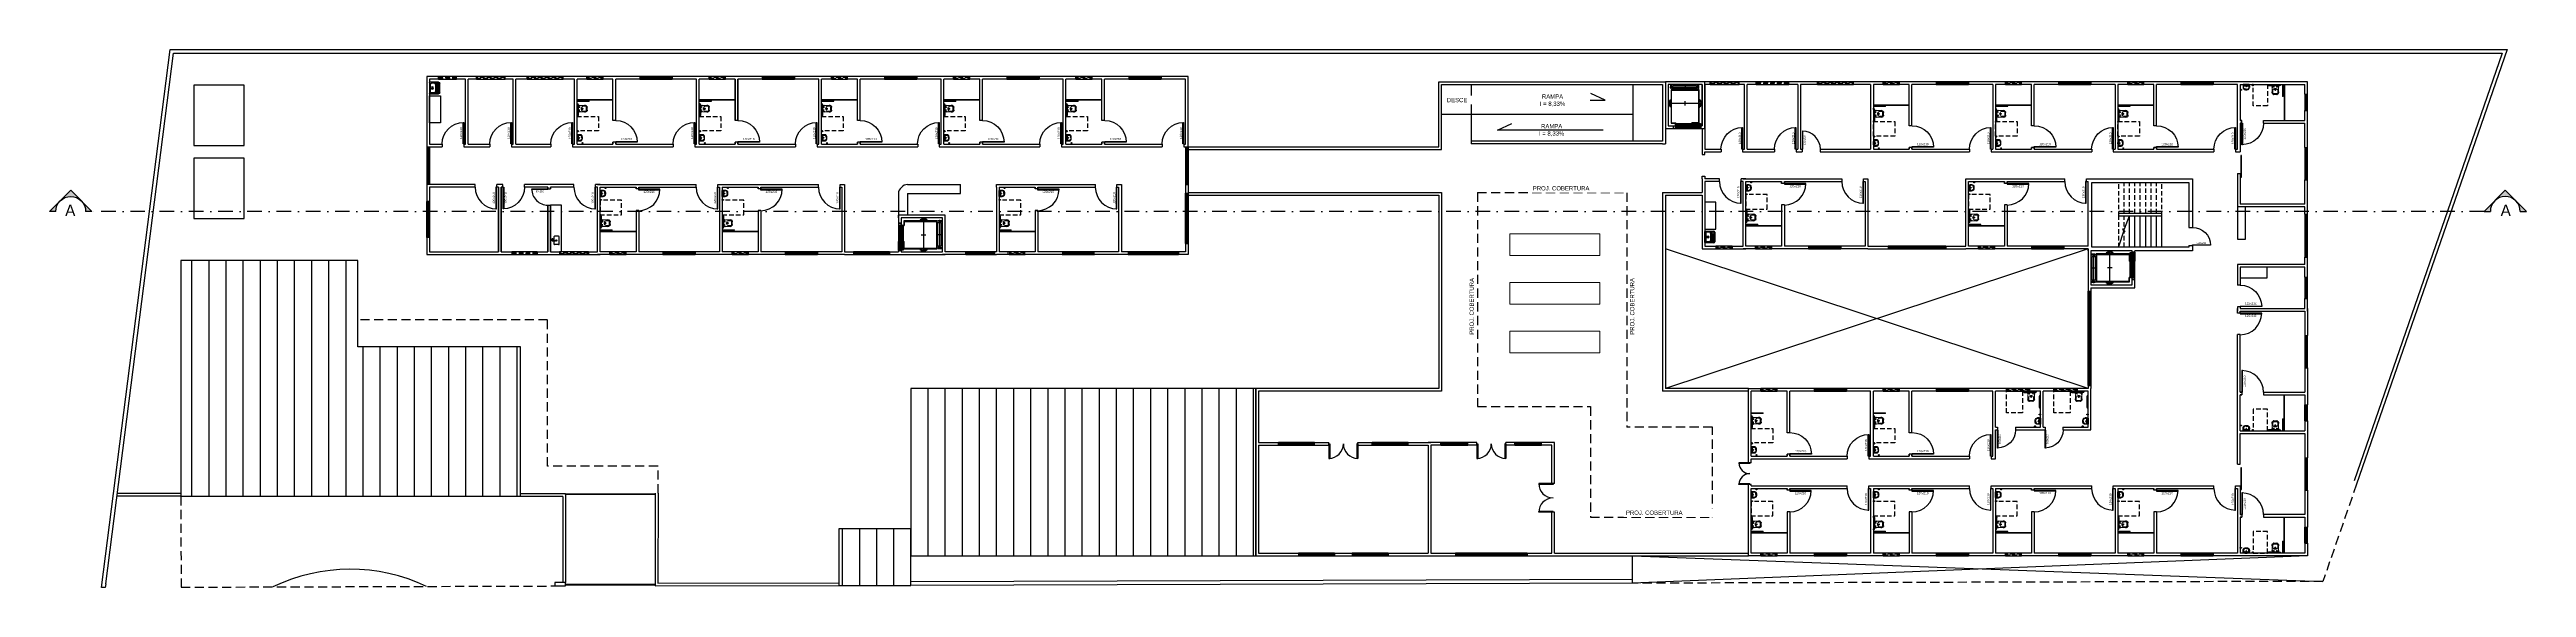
# Model space of a CAD drawing. Header units: centimetres. Extents: x 0 to 1084401, y -139216 to 99734.
# Drawn here: x 843695 to 857474, y -25076 to -22086 of the extents above; entities that cross this region are included whole.
import ezdxf
from ezdxf.enums import TextEntityAlignment as Align

# ---------------------------------------------------------------- set-up
doc = ezdxf.new("R2010")
doc.units = ezdxf.units.CM
doc.header["$LTSCALE"] = 4
for name, pattern in [('DASHDOT', [25.4, 12.7, -6.35, 0, -6.35]), ('DASHED2', [9.525, 6.35, -3.175]), ('HIDDEN', [9.525, 6.35, -3.175]), ('HIDDENX2', [19.05, 12.7, -6.35]), ('LTYPE_4', [112.5, 56.25, -56.25]), ('LTYPE_6', [168.75, 112.5, -28.125, 0, -28.125])]:
    doc.linetypes.add(name, pattern=pattern)
for name, color, linetype in [('0.1', 1, 'Continuous'), ('0.2', 2, 'Continuous'), ('0.4', 4, 'Continuous'), ('0.6', 6, 'Continuous'), ('001-MOBILIA', 253, 'Continuous'), ('02-CONT', 2, 'Continuous'), ('03-CONT', 3, 'Continuous'), ('08', 8, 'Continuous'), ('B-CORTE', 4, 'DASHDOT'), ('C-TEXTO-02', 2, 'Continuous'), ('PDF1_PH - Metal', 253, 'Continuous'), ('PROJEÇÕES', 1, 'DASHED2'), ('VISTA3', 3, 'Continuous')]:
    doc.layers.add(name, color=color, linetype=linetype)
doc.layers.add('C-TEXTO-01', color=2, linetype='Continuous', lineweight=20)
doc.layers.add('PDF1_PH - Alv Construir', color=6, linetype='Continuous', lineweight=40)
doc.styles.add('2mm 1-50', font='arial.ttf', dxfattribs={"height": 0.1})
doc.styles.add('Esc.125', font='ERASLGHT.TTF', dxfattribs={"height": 22.5})
doc.styles.add('Símbolos', font='ERASLGHT.TTF')

# ---------------------------------------------------------------- blocks, each defined once
blk = doc.blocks.new('1_00e')
blk.add_lwpolyline([(-28, -52), (-25, -52), (-25, 48), (-28, 48)], close=True)
at = {"color": 1}
blk.add_arc((-28, -52), 100, 0, 90, dxfattribs=at)
blk = doc.blocks.new('90d')
blk.add_lwpolyline([(-5, -84), (-5, 6), (-2, 6), (-2, -84)], close=True)
at = {"color": 1}
blk.add_arc((-2, -84), 90, 90, 180, dxfattribs=at)
blk = doc.blocks.new('Barra 3')
at = {"layer": 'PDF1_PH - Metal', "lineweight": 9}
for points in [[(19245, 25720), (19252, 25720), (19252, 25719), (19245, 25719)], [(19315, 25720), (19322, 25720), (19322, 25719), (19315, 25719)]]:
    blk.add_lwpolyline(points, close=True, dxfattribs=at)
for points in [[(19246, 25718), (19246, 25719)], [(19251, 25718), (19251, 25719)], [(19253, 25716), (19315, 25716)], [(19253, 25712), (19315, 25712)], [(19316, 25718), (19316, 25719)], [(19321, 25718), (19321, 25719)]]:
    blk.add_lwpolyline(points, dxfattribs=at)
for centre, radius, start, end in [((19253, 25719), 7.08, 188.6936, 267.1299), ((19253, 25718), 2.3, 183.7735, 266.2236), ((19314, 25718), 6.22, 270.0361, 357.9477), ((19314, 25718), 2.29, 284.5016, 358.1815)]:
    blk.add_arc(centre, radius, start, end, dxfattribs=at)
blk = doc.blocks.new('bacia sanit')
at = {"layer": 'PDF1_PH - Metal', "lineweight": 9}
for points in [[(16862, 24756), (16857, 24756)], [(16862, 24750), (16857, 24750)], [(16862, 24746), (16862, 24746), (16862, 24760), (16862, 24761)], [(16863, 24747), (16863, 24747), (16863, 24747), (16864, 24747), (16864, 24747), (16864, 24753), (16864, 24759), (16864, 24759), (16863, 24759), (16863, 24759)], [(16863, 24758), (16863, 24758), (16863, 24757), (16863, 24749), (16863, 24748), (16863, 24748)], [(16874, 24771), (16899, 24771)], [(16899, 24735), (16874, 24735)], [(16884, 24750), (16884, 24750), (16884, 24750), (16884, 24751), (16884, 24751), (16884, 24752), (16884, 24752), (16884, 24753), (16884, 24753), (16884, 24753), (16884, 24754), (16884, 24754), (16884, 24755), (16884, 24755), (16884, 24756), (16884, 24756), (16884, 24756)], [(16889, 24767), (16890, 24767), (16890, 24767), (16890, 24767), (16891, 24767), (16899, 24767), (16900, 24767), (16900, 24767), (16901, 24767), (16901, 24767), (16902, 24767)], [(16902, 24739), (16901, 24739), (16901, 24739), (16900, 24739), (16899, 24739), (16891, 24739), (16890, 24739), (16890, 24739), (16890, 24739), (16889, 24739)], [(16913, 24763), (16908, 24763)], [(16908, 24761), (16913, 24761), (16913, 24761)], [(16908, 24761), (16908, 24761), (16908, 24760), (16908, 24760), (16908, 24759), (16908, 24759), (16908, 24759), (16908, 24758), (16908, 24758), (16908, 24757), (16908, 24757), (16908, 24756)], [(16908, 24756), (16908, 24756), (16908, 24756), (16908, 24755), (16908, 24755), (16908, 24754), (16908, 24754), (16908, 24753), (16908, 24753), (16908, 24753), (16908, 24752), (16908, 24752), (16908, 24751), (16908, 24751), (16908, 24750)], [(16908, 24750), (16908, 24750), (16908, 24749), (16908, 24749), (16908, 24748), (16908, 24748), (16908, 24747), (16908, 24747), (16908, 24747), (16908, 24746), (16908, 24746), (16908, 24745), (16908, 24745)], [(16908, 24745), (16913, 24745), (16913, 24745)], [(16908, 24745), (16913, 24745), (16913, 24745)], [(16913, 24743), (16908, 24743)], [(16913, 24761), (16913, 24761), (16913, 24760), (16913, 24760), (16913, 24759), (16913, 24759), (16913, 24759), (16913, 24758), (16913, 24758), (16913, 24757), (16913, 24757), (16913, 24756), (16913, 24756), (16913, 24756), (16913, 24755), (16913, 24755), (16913, 24754), (16913, 24754), (16913, 24753), (16913, 24753), (16913, 24753), (16913, 24752), (16913, 24752), (16913, 24751), (16913, 24751), (16913, 24750), (16913, 24750), (16913, 24750), (16913, 24749), (16913, 24749), (16913, 24748), (16913, 24748), (16913, 24747), (16913, 24747), (16913, 24747), (16913, 24746), (16913, 24746), (16913, 24745), (16913, 24745)]]:
    blk.add_lwpolyline(points, dxfattribs=at)
at = {"layer": 'PDF1_PH - Metal', "lineweight": 211}
blk.add_lwpolyline([(16889, 24753), (16889, 24753), (16889, 24753)], dxfattribs=at)
for points in [[(16913, 24761, 0.086524), (16913, 24764, 0.264906), (16899, 24771)], [(16913, 24745, -0.086524), (16913, 24742, -0.264906), (16899, 24735)]]:
    blk.add_lwpolyline(points, format="xyb", dxfattribs=at)
at = {"layer": 'PDF1_PH - Metal', "lineweight": 9}
blk.add_circle((16871, 24761), 0.643, dxfattribs=at)
at = {"layer": 'PDF1_PH - Metal', "lineweight": 211}
blk.add_circle((16871, 24745), 0.643, dxfattribs=at)
for centre, radius, start, end in [((16865, 24760), 3.2, 88.1661, 164.6032), ((16865, 24746), 3.06, 177.2926, 274.2593), ((16891, 24757), 26.5, 161.0139, 177.0973), ((16892, 24750), 28, 184.427, 198.8013), ((16874, 24762), 8.95, 90.3217, 157.8056), ((16875, 24745), 10.5, 204.627, 261.8049), ((16885, 26015), 1260, 269.9347, 270.0653), ((16885, 23701), 1050, 89.9217, 90.0783), ((16887, 24753), 2.59, 275.8679, 84.1321)]:
    blk.add_arc(centre, radius, start, end, dxfattribs=at)
at = {"layer": 'PDF1_PH - Metal', "lineweight": 9}
for centre, radius, start, end in [((16863, 24758), 0.429, 90, 180), ((16863, 24748), 0.429, 180, 270), ((16894, 24753), 14.7, 110.9822, 249.0178), ((16902, 24760), 6.91, 11.172, 90.6439), ((16902, 24746), 6.91, 269.3561, 348.828)]:
    blk.add_arc(centre, radius, start, end, dxfattribs=at)
blk = doc.blocks.new('L.51_P')
at = {"layer": '08'}
for p, q in [((-250, 0), (-249, 0)), ((-249, 0), (249, 0)), ((250, 0), (249, 0)), ((-269, -260), (-269, -260)), ((-262, -36), (-262, -36)), ((-259, -9), (-259, -9)), ((-226, -95), (-224, -63)), ((-226, -95), (-225, -95)), ((-225, -95), (-224, -63)), ((-216, -329), (-216, -329)), ((-189, -140), (-140, -129)), ((-161, -28), (-161, -28)), ((0, -12), (0, -12)), ((189, -140), (140, -129)), ((161, -28), (161, -28)), ((216, -329), (216, -329)), ((226, -95), (224, -63)), ((225, -95), (224, -63)), ((226, -95), (225, -95)), ((259, -9), (259, -9)), ((262, -36), (262, -36)), ((269, -260), (269, -260))]:
    blk.add_line(p, q, dxfattribs=at)
at = {"layer": '08', "ltscale": 27.502596}
for centre in [(-100, -59), (100, -59)]:
    blk.add_circle(centre, 19, dxfattribs=at)
at = {"layer": '08'}
for centre, radius, start, end in [((10, -800), 688, 94.61605, 102.65503), ((0, -61), 19, 90, 270), ((0, -61), 19, 270, 90), ((-10, -800), 688, 77.34497, 85.38395)]:
    blk.add_arc(centre, radius, start, end, dxfattribs=at)
for centre, major_axis, ratio, start_param, end_param in [((-178, -187), (-49.3, 11.1), 0.9999713, 0.1335251, 0.2108724), ((-238, -179), (-7.5, 6.62), 0.9937452, 3.7330462, 3.8628593), ((-237, -179), (8.41, 5.42), 0.9885196, 5.5633013, 5.6999785), ((0, -187), (-22.7, 2), 0.9924994, 0.0726091, 0.2002752), ((0, -187), (-22.5, 0.5), 0.9916707, 5.2535481, 5.2995697), ((0, -187), (-22.5, 0.9), 0.9921692, 5.2553371, 5.2719597), ((0, -187), (22.5, 0.5), 0.9916707, 0.9836156, 1.0296372), ((0, -187), (22.5, 0.9), 0.9921692, 1.0112256, 1.0278483), ((0, -187), (22.7, 2), 0.9924994, 6.0829101, 6.2105762), ((178, -187), (49.3, 11.1), 0.9999713, 6.0723129, 6.1496602)]:
    blk.add_ellipse(centre, major_axis=major_axis, ratio=ratio, start_param=start_param, end_param=end_param, dxfattribs=at)
for points, degree, knots in [([(-259, -9), (-259, -8), (-259, -7), (-258, -5), (-258, -4), (-256, -3), (-255, -2), (-254, -1), (-253, 0), (-251, 0), (-250, 0), (-250, 0)], 3, [0, 0, 0, 0, 0.2792277, 0.2792277, 0.6097434, 0.6097434, 0.9337533, 0.9337533, 1.2524277, 1.2524277, 1.4486248, 1.4486248, 1.4486248, 1.4486248]), ([(250, 0), (251, 0), (252, 0), (254, -1), (255, -1), (256, -3), (257, -3), (258, -5), (259, -6), (259, -8), (259, -8), (259, -9)], 3, [0, 0, 0, 0, 0.3178136, 0.3178136, 0.6306226, 0.6306226, 0.9465388, 0.9465388, 1.2670488, 1.2670488, 1.448529, 1.448529, 1.448529, 1.448529]), ([(-262, -36), (-262, -36), (-262, -37), (-262, -37), (-263, -40), (-263, -43), (-263, -45), (-263, -47), (-263, -48), (-263, -50), (-264, -53), (-264, -56), (-264, -59), (-265, -70), (-265, -80), (-266, -91), (-266, -102), (-267, -112), (-267, -123), (-267, -125), (-267, -128), (-268, -131), (-268, -133), (-268, -136), (-268, -138), (-268, -152), (-269, -166), (-269, -179), (-269, -183), (-269, -188), (-269, -192), (-270, -196), (-270, -200), (-270, -204), (-270, -221), (-270, -239), (-269, -257), (-269, -258), (-269, -259), (-269, -260)], 3, [171.9865809, 171.9865809, 171.9865809, 171.9865809, 172.7474918, 172.7474918, 172.7474918, 184.8419534, 184.8419534, 184.8419534, 191.4740693, 191.4740693, 191.4740693, 204.4163297, 204.4163297, 204.4163297, 249.640497, 249.640497, 249.640497, 294.8646644, 294.8646644, 294.8646644, 305.9122775, 305.9122775, 305.9122775, 316.9598907, 316.9598907, 316.9598907, 374.3211337, 374.3211337, 374.3211337, 391.6897802, 391.6897802, 391.6897802, 408.1405898, 408.1405898, 408.1405898, 482.9296389, 482.9296389, 482.9296389, 486.8399649, 486.8399649, 486.8399649, 486.8399649]), ([(-269, -260), (-270, -239), (-270, -219), (-269, -173), (-268, -148), (-267, -104), (-266, -85), (-264, -60), (-264, -54), (-263, -46), (-263, -45), (-263, -42), (-263, -40), (-263, -38), (-262, -38), (-262, -37), (-262, -37), (-262, -36), (-262, -36), (-262, -36), (-262, -36), (-262, -36)], 3, [0, 0, 0, 0, 6.2075736, 6.2075736, 13.6571314, 13.6571314, 19.4589272, 19.4589272, 21.2492902, 21.2492902, 21.7261901, 21.7261901, 22.1641806, 22.1641806, 22.3930528, 22.3930528, 22.5500167, 22.5500167, 22.7065546, 22.7065546, 22.8002869, 22.8002869, 22.8002869, 22.8002869]), ([(-62, -461), (-92, -458), (-123, -454), (-171, -438), (-189, -430), (-214, -410), (-222, -401), (-236, -382), (-242, -373), (-251, -352), (-255, -341), (-260, -323), (-261, -316), (-263, -309)], 3, [0, 0, 0, 0, 9.188374, 9.188374, 15.0344105, 15.0344105, 18.7139729, 18.7139729, 21.9934109, 21.9934109, 25.5407664, 25.5407664, 27.6245342, 27.6245342, 27.6245342, 27.6245342]), ([(-228, -173), (-228, -172), (-228, -172), (-228, -172), (-228, -171), (-228, -170), (-228, -169), (-228, -167), (-228, -164), (-228, -163), (-228, -160), (-228, -158), (-228, -157), (-228, -154), (-228, -151), (-228, -150), (-228, -148), (-228, -146), (-228, -146), (-228, -143), (-228, -141), (-228, -139), (-228, -135), (-228, -131), (-228, -129), (-227, -125), (-227, -121), (-227, -119), (-227, -113), (-226, -108), (-226, -105), (-226, -101), (-226, -97), (-226, -97), (-226, -96), (-226, -96), (-226, -95), (-226, -95), (-226, -95)], 5, [546.2491883, 546.2491883, 546.2491883, 546.2491883, 546.2491883, 546.2491883, 546.7739127, 546.7739127, 546.7739127, 554.2876537, 554.2876537, 554.2876537, 563.8753114, 563.8753114, 563.8753114, 572.1696704, 572.1696704, 572.1696704, 583.4267604, 583.4267604, 583.4267604, 585.7261644, 585.7261644, 585.7261644, 600.3707662, 600.3707662, 600.3707662, 613.0693181, 613.0693181, 613.0693181, 629.1440404, 629.1440404, 629.1440404, 652.0587641, 652.0587641, 652.0587641, 654.9214647, 654.9214647, 654.9214647, 656.5484238, 656.5484238, 656.5484238, 656.5484238, 656.5484238, 656.5484238]), ([(-225, -95), (-226, -99), (-226, -103), (-226, -107), (-226, -111), (-227, -115), (-227, -119), (-227, -123), (-228, -127), (-228, -131), (-228, -134), (-228, -136), (-228, -139), (-228, -141), (-228, -142), (-228, -144)], 3, [161.3393449, 161.3393449, 161.3393449, 161.3393449, 177.7748404, 177.7748404, 177.7748404, 195.1190769, 195.1190769, 195.1190769, 212.3532287, 212.3532287, 212.3532287, 223.7728366, 223.7728366, 223.7728366, 230.4263933, 230.4263933, 230.4263933, 230.4263933]), ([(-228, -144), (-228, -145), (-228, -145), (-228, -146), (-228, -146), (-228, -146), (-228, -146), (-228, -148), (-228, -150), (-228, -152), (-228, -153), (-228, -154), (-228, -155), (-228, -157), (-228, -158), (-228, -160), (-228, -160), (-228, -160), (-228, -160)], 3, [0, 0, 0, 0, 2.396491, 2.396491, 2.396491, 3.1953986, 3.1953986, 3.1953986, 10.963495, 10.963495, 10.963495, 15.6098728, 15.6098728, 15.6098728, 22.2328933, 22.2328933, 22.2328933, 22.4708667, 22.4708667, 22.4708667, 22.4708667]), ([(-228, -173), (-228, -172), (-228, -172), (-228, -172), (-228, -170), (-228, -167), (-228, -165), (-228, -162), (-228, -160)], 5, [-26.0039098, -26.0039098, -26.0039098, -26.0039098, -26.0039098, -26.0039098, -25.7336946, -25.7336946, -25.7336946, -13.019576, -13.019576, -13.019576, -13.019576, -13.019576, -13.019576]), ([(-228, -181), (-228, -181), (-228, -180), (-228, -180), (-228, -178), (-228, -177), (-228, -176), (-228, -175), (-228, -175), (-228, -174), (-228, -174), (-228, -173), (-228, -173), (-228, -173), (-228, -173), (-228, -173), (-228, -173), (-228, -173)], 5, [532.0790539, 532.0790539, 532.0790539, 532.0790539, 532.0790539, 532.0790539, 536.5674876, 536.5674876, 536.5674876, 541.0603639, 541.0603639, 541.0603639, 543.3103979, 543.3103979, 543.3103979, 544.4354452, 544.4354452, 544.4354452, 544.8304556, 544.8304556, 544.8304556, 544.8304556, 544.8304556, 544.8304556]), ([(-227, -179), (-227, -179), (-227, -179), (-227, -179), (-227, -179), (-227, -179), (-228, -179), (-228, -179), (-228, -179), (-228, -179), (-228, -179), (-228, -179), (-228, -179), (-228, -179), (-228, -179), (-228, -179), (-228, -179), (-228, -179), (-228, -179), (-228, -179), (-228, -179), (-228, -179), (-228, -179), (-228, -179), (-228, -179), (-228, -179), (-228, -179), (-228, -179), (-228, -179), (-228, -179), (-228, -179), (-228, -179), (-228, -179), (-228, -179), (-228, -179), (-228, -179), (-228, -179), (-228, -179), (-228, -179), (-228, -179), (-228, -179), (-228, -179), (-228, -179), (-228, -179), (-228, -179), (-228, -179)], 3, [86.6062655, 86.6062655, 86.6062655, 86.6062655, 87.7286413, 87.7286413, 87.7286413, 90.455187, 90.455187, 90.455187, 92.3796282, 92.3796282, 92.3796282, 93.3418485, 93.3418485, 93.3418485, 93.8229597, 93.8229597, 93.8229597, 94.0635156, 94.0635156, 94.0635156, 94.3040719, 94.3040719, 94.3040719, 94.4488557, 94.4488557, 94.4488557, 94.7267542, 94.7267542, 94.7267542, 94.8659503, 94.8659503, 94.8659503, 95.0051464, 95.0051464, 95.0051464, 95.5215074, 95.5215074, 95.5215074, 95.7796879, 95.7796879, 95.7796879, 95.9760469, 95.9760469, 95.9760469, 96.0378671, 96.0378671, 96.0378671, 96.0378671]), ([(-228, -179), (-228, -179), (-228, -179), (-228, -180), (-228, -180), (-228, -180), (-228, -180), (-228, -180), (-228, -180), (-228, -181), (-228, -181), (-228, -181), (-228, -181), (-228, -181), (-228, -181), (-228, -181)], 3, [95.8673285, 95.8673285, 95.8673285, 95.8673285, 97.5886597, 97.5886597, 97.5886597, 102.9786192, 102.9786192, 102.9786192, 105.8449407, 105.8449407, 105.8449407, 108.5014146, 108.5014146, 108.5014146, 109.4277343, 109.4277343, 109.4277343, 109.4277343]), ([(-228, -182), (-228, -182), (-228, -182), (-228, -182), (-228, -182), (-228, -182), (-228, -181)], 3, [11.1704758, 11.1704758, 11.1704758, 11.1704758, 15.411887, 15.411887, 15.411887, 21.2045472, 21.2045472, 21.2045472, 21.2045472]), ([(-227, -181), (-228, -181), (-228, -181), (-228, -181), (-228, -181), (-228, -181), (-228, -181), (-228, -181), (-228, -181), (-228, -181), (-228, -181), (-228, -181), (-228, -181), (-228, -181), (-228, -181), (-228, -181), (-228, -181), (-228, -181), (-228, -181), (-228, -181), (-228, -181), (-228, -181), (-228, -181), (-228, -181), (-228, -181), (-228, -181), (-228, -181), (-228, -181)], 3, [86.6062655, 86.6062655, 86.6062655, 86.6062655, 91.112306, 91.112306, 91.112306, 94.3040719, 94.3040719, 94.3040719, 94.4488557, 94.4488557, 94.4488557, 94.7267542, 94.7267542, 94.7267542, 95.0051464, 95.0051464, 95.0051464, 95.5215074, 95.5215074, 95.5215074, 95.7796879, 95.7796879, 95.7796879, 95.9760469, 95.9760469, 95.9760469, 96.0378196, 96.0378196, 96.0378196, 96.0378196]), ([(-228, -181), (-228, -181), (-228, -181), (-228, -181), (-228, -181), (-228, -181), (-228, -181), (-228, -181), (-228, -181), (-228, -181), (-228, -181), (-228, -181), (-228, -181), (-228, -181), (-228, -181), (-228, -181), (-228, -181), (-228, -181), (-228, -181), (-228, -181), (-228, -182), (-228, -182), (-228, -182), (-228, -182), (-228, -182)], 3, [0.000033, 0.000033, 0.000033, 0.000033, 1.8984014, 1.8984014, 1.8984014, 2.3707611, 2.3707611, 2.3707611, 3.8232359, 3.8232359, 3.8232359, 5.7581489, 5.7581489, 5.7581489, 9.5922022, 9.5922022, 9.5922022, 9.856292, 9.856292, 9.856292, 15.2762438, 15.2762438, 15.2762438, 18.9937198, 18.9937198, 18.9937198, 18.9937198]), ([(-189, -140), (-196, -141), (-203, -144), (-208, -149), (-211, -151), (-213, -153), (-216, -156), (-216, -156), (-216, -156), (-216, -156), (-221, -163), (-225, -170), (-227, -178), (-227, -179), (-227, -179), (-227, -180)], 3, [18.5938609, 18.5938609, 18.5938609, 18.5938609, 48.6208191, 48.6208191, 48.6208191, 61.9879594, 61.9879594, 61.9879594, 63.5936009, 63.5936009, 63.5936009, 96.3181726, 96.3181726, 96.3181726, 99.127558, 99.127558, 99.127558, 99.127558]), ([(-227, -179), (-227, -180), (-227, -180), (-227, -180), (-227, -180), (-227, -180), (-227, -180), (-227, -180), (-227, -180), (-227, -180), (-227, -180), (-227, -180), (-227, -180), (-227, -180), (-227, -180), (-227, -180), (-227, -180), (-227, -180), (-227, -180), (-227, -180), (-227, -180), (-227, -180), (-227, -180), (-227, -180), (-227, -180)], 3, [0, 0, 0, 0, 0.14446453, 0.14446453, 0.14446453, 0.15384155, 0.15384155, 0.15384155, 0.23281006, 0.23281006, 0.23281006, 0.27205519, 0.27205519, 0.27205519, 0.29452897, 0.29452897, 0.29452897, 0.31952484, 0.31952484, 0.31952484, 0.34503333, 0.34503333, 0.34503333, 0.36424564, 0.36424564, 0.36424564, 0.36424564]), ([(-227, -181), (-227, -181), (-227, -181), (-227, -181), (-227, -181), (-227, -181), (-227, -181), (-227, -181), (-227, -180), (-227, -180), (-227, -180), (-227, -180), (-227, -180), (-227, -180), (-227, -180), (-227, -180), (-227, -180), (-227, -180), (-227, -180)], 3, [0, 0, 0, 0, 3.9481316, 3.9481316, 3.9481316, 6.9070981, 6.9070981, 6.9070981, 9.4856744, 9.4856744, 9.4856744, 10.6864919, 10.6864919, 10.6864919, 11.8873095, 11.8873095, 11.8873095, 12.7085646, 12.7085646, 12.7085646, 12.7085646]), ([(-224, -63), (-224, -58), (-222, -53), (-219, -48), (-217, -45), (-214, -42), (-210, -40), (-208, -38), (-204, -37), (-201, -36)], 3, [10.9132887, 10.9132887, 10.9132887, 10.9132887, 33.9603278, 33.9603278, 33.9603278, 50.289489, 50.289489, 50.289489, 65.056953, 65.056953, 65.056953, 65.056953]), ([(-201, -36), (-205, -37), (-210, -39), (-214, -42), (-219, -47), (-222, -55), (-223, -57), (-224, -60), (-224, -63)], 5, [7.912422, 7.912422, 7.912422, 7.912422, 7.912422, 7.912422, 31.9913462, 31.9913462, 31.9913462, 47.4531597, 47.4531597, 47.4531597, 47.4531597, 47.4531597, 47.4531597]), ([(-216, -329), (-215, -331), (-215, -332), (-214, -334), (-213, -338), (-211, -343), (-209, -347), (-206, -353), (-202, -359), (-198, -365), (-195, -370), (-191, -375), (-186, -379), (-180, -385), (-173, -390), (-165, -395), (-159, -398), (-153, -401), (-146, -404), (-141, -406), (-136, -407), (-130, -409)], 3, [544.2918769, 544.2918769, 544.2918769, 544.2918769, 550.8725335, 550.8725335, 550.8725335, 571.7800576, 571.7800576, 571.7800576, 601.0389206, 601.0389206, 601.0389206, 628.3922974, 628.3922974, 628.3922974, 666.1578424, 666.1578424, 666.1578424, 694.9130848, 694.9130848, 694.9130848, 718.4475914, 718.4475914, 718.4475914, 718.4475914]), ([(0, -12), (-60, -12), (-120, -19), (-180, -31), (-187, -33), (-194, -34), (-201, -36)], 3, [460.2532523, 460.2532523, 460.2532523, 460.2532523, 715.7620912, 715.7620912, 715.7620912, 745.806363, 745.806363, 745.806363, 745.806363]), ([(-201, -36), (-177, -30), (-152, -25), (-128, -21), (-94, -17), (-61, -14), (-52, -14), (-43, -13), (-34, -13)], 5, [234.918202, 234.918202, 234.918202, 234.918202, 234.918202, 234.918202, 410.5497479, 410.5497479, 410.5497479, 473.9148254, 473.9148254, 473.9148254, 473.9148254, 473.9148254, 473.9148254]), ([(-63, -420), (-71, -420), (-79, -419), (-87, -418), (-95, -416), (-103, -415), (-110, -414), (-117, -412), (-124, -411), (-130, -409)], 3, [54.852513, 54.852513, 54.852513, 54.852513, 88.4765225, 88.4765225, 88.4765225, 122.1681551, 122.1681551, 122.1681551, 151.1027913, 151.1027913, 151.1027913, 151.1027913]), ([(-50, -422), (-53, -421), (-55, -421), (-58, -421), (-61, -421), (-63, -420), (-63, -420), (-63, -420), (-63, -420)], 5, [11.1841173, 11.1841173, 11.1841173, 11.1841173, 11.1841173, 11.1841173, 30.0723913, 30.0723913, 30.0723913, 30.4571168, 30.4571168, 30.4571168, 30.4571168, 30.4571168, 30.4571168]), ([(0, -424), (-15, -424), (-31, -423), (-46, -422), (-47, -422), (-49, -422), (-50, -422)], 3, [0, 0, 0, 0, 65.3176808, 65.3176808, 65.3176808, 70.9585247, 70.9585247, 70.9585247, 70.9585247]), ([(-45, -114), (-41, -114), (-37, -114), (-32, -113), (-28, -113), (-24, -113), (-20, -113), (-13, -112), (-7, -112), (0, -112)], 3, [388.4547663, 388.4547663, 388.4547663, 388.4547663, 406.3849072, 406.3849072, 406.3849072, 424.4009475, 424.4009475, 424.4009475, 452.6965433, 452.6965433, 452.6965433, 452.6965433]), ([(-34, -13), (-30, -13), (-26, -13), (-22, -13), (-15, -12), (-8, -12), (-2, -12), (-1, -12), (-1, -12), (0, -12)], 3, [59.3477843, 59.3477843, 59.3477843, 59.3477843, 76.6174448, 76.6174448, 76.6174448, 106.1296524, 106.1296524, 106.1296524, 108.4187665, 108.4187665, 108.4187665, 108.4187665]), ([(-12, -168), (-12, -168), (-12, -168), (-12, -168), (-12, -168), (-12, -168), (-12, -168), (-15, -170), (-18, -173), (-20, -175), (-21, -179), (-22, -183), (-22, -184), (-22, -185), (-22, -186), (-22, -186), (-22, -186), (-22, -186), (-22, -186), (-22, -186), (-22, -187)], 5, [23.6773657, 23.6773657, 23.6773657, 23.6773657, 23.6773657, 23.6773657, 23.6977835, 23.6977835, 23.6977835, 25.1173949, 25.1173949, 25.1173949, 50.5943749, 50.5943749, 50.5943749, 58.0072173, 58.0072173, 58.0072173, 58.5367063, 58.5367063, 58.5367063, 59.0556142, 59.0556142, 59.0556142, 59.0556142, 59.0556142, 59.0556142]), ([(-22, -189), (-22, -190), (-22, -190), (-22, -190), (-22, -194), (-20, -199), (-17, -202), (-16, -203), (-15, -203), (-15, -204), (-13, -206), (-10, -207), (-8, -208), (-5, -209), (-3, -209), (0, -209)], 3, [27.2458569, 27.2458569, 27.2458569, 27.2458569, 27.5979915, 27.5979915, 27.5979915, 49.7687755, 49.7687755, 49.7687755, 54.290067, 54.290067, 54.290067, 66.9132945, 66.9132945, 66.9132945, 79.5279138, 79.5279138, 79.5279138, 79.5279138]), ([(34, -13), (30, -13), (26, -13), (22, -13), (15, -12), (8, -12), (2, -12), (1, -12), (1, -12), (0, -12)], 3, [59.3477843, 59.3477843, 59.3477843, 59.3477843, 76.6174448, 76.6174448, 76.6174448, 106.1296524, 106.1296524, 106.1296524, 108.4187165, 108.4187165, 108.4187165, 108.4187165]), ([(0, -12), (60, -12), (120, -19), (180, -31), (187, -33), (194, -34), (201, -36)], 3, [460.2532275, 460.2532275, 460.2532275, 460.2532275, 715.7620402, 715.7620402, 715.7620402, 745.806363, 745.806363, 745.806363, 745.806363]), ([(45, -114), (41, -114), (37, -114), (32, -113), (28, -113), (24, -113), (20, -113), (13, -112), (7, -112), (0, -112)], 3, [388.4547663, 388.4547663, 388.4547663, 388.4547663, 406.3849072, 406.3849072, 406.3849072, 424.4009475, 424.4009475, 424.4009475, 452.6965433, 452.6965433, 452.6965433, 452.6965433]), ([(22, -189), (22, -190), (22, -190), (22, -190), (22, -194), (20, -199), (17, -202), (16, -203), (15, -203), (15, -204), (13, -206), (10, -207), (8, -208), (5, -209), (3, -209), (0, -209)], 3, [27.2458569, 27.2458569, 27.2458569, 27.2458569, 27.5979915, 27.5979915, 27.5979915, 49.7687755, 49.7687755, 49.7687755, 54.290067, 54.290067, 54.290067, 66.9132945, 66.9132945, 66.9132945, 79.5285652, 79.5285652, 79.5285652, 79.5285652]), ([(0, -424), (15, -424), (31, -423), (46, -422), (47, -422), (49, -422), (50, -422)], 3, [0, 0, 0, 0, 65.3176808, 65.3176808, 65.3176808, 70.9585247, 70.9585247, 70.9585247, 70.9585247]), ([(12, -168), (12, -168), (12, -168), (12, -168), (12, -168), (12, -168), (12, -168), (15, -170), (18, -173), (20, -175), (21, -179), (22, -183), (22, -184), (22, -185), (22, -186), (22, -186), (22, -186), (22, -186), (22, -186), (22, -186), (22, -187)], 5, [23.6773657, 23.6773657, 23.6773657, 23.6773657, 23.6773657, 23.6773657, 23.6977835, 23.6977835, 23.6977835, 25.1173949, 25.1173949, 25.1173949, 50.5943749, 50.5943749, 50.5943749, 58.0072173, 58.0072173, 58.0072173, 58.5367063, 58.5367063, 58.5367063, 59.0556142, 59.0556142, 59.0556142, 59.0556142, 59.0556142, 59.0556142]), ([(201, -36), (177, -30), (152, -25), (128, -21), (94, -17), (61, -14), (52, -14), (43, -13), (34, -13)], 5, [234.918202, 234.918202, 234.918202, 234.918202, 234.918202, 234.918202, 410.5497479, 410.5497479, 410.5497479, 473.9148254, 473.9148254, 473.9148254, 473.9148254, 473.9148254, 473.9148254]), ([(50, -422), (53, -421), (55, -421), (58, -421), (61, -421), (63, -420), (63, -420), (63, -420), (63, -420)], 5, [11.1841173, 11.1841173, 11.1841173, 11.1841173, 11.1841173, 11.1841173, 30.0723913, 30.0723913, 30.0723913, 30.4571168, 30.4571168, 30.4571168, 30.4571168, 30.4571168, 30.4571168]), ([(263, -309), (259, -326), (255, -343), (242, -373), (234, -386), (217, -407), (208, -415), (190, -428), (180, -433), (159, -442), (148, -446), (123, -453), (109, -455), (84, -459), (73, -460), (62, -461)], 3, [0, 0, 0, 0, 5.2168786, 5.2168786, 9.7021984, 9.7021984, 13.2381292, 13.2381292, 16.5186499, 16.5186499, 20.0815076, 20.0815076, 24.3551613, 24.3551613, 27.647025, 27.647025, 27.647025, 27.647025]), ([(63, -420), (71, -420), (79, -419), (87, -418), (95, -416), (103, -415), (110, -414), (117, -412), (124, -411), (130, -409)], 3, [54.852513, 54.852513, 54.852513, 54.852513, 88.4765225, 88.4765225, 88.4765225, 122.1681551, 122.1681551, 122.1681551, 151.1027913, 151.1027913, 151.1027913, 151.1027913]), ([(216, -329), (215, -331), (215, -332), (214, -334), (213, -338), (211, -343), (209, -347), (206, -353), (202, -359), (198, -365), (195, -370), (191, -375), (186, -379), (180, -385), (173, -390), (165, -395), (159, -398), (153, -401), (146, -404), (141, -406), (136, -407), (130, -409)], 3, [544.2918769, 544.2918769, 544.2918769, 544.2918769, 550.8725335, 550.8725335, 550.8725335, 571.7800576, 571.7800576, 571.7800576, 601.0389206, 601.0389206, 601.0389206, 628.3922974, 628.3922974, 628.3922974, 666.1578424, 666.1578424, 666.1578424, 694.9130848, 694.9130848, 694.9130848, 718.4475914, 718.4475914, 718.4475914, 718.4475914]), ([(189, -140), (196, -141), (203, -144), (208, -149), (211, -151), (213, -153), (216, -156), (216, -156), (216, -156), (216, -156), (221, -163), (225, -170), (227, -178), (227, -179), (227, -179), (227, -180)], 3, [18.5938609, 18.5938609, 18.5938609, 18.5938609, 48.6208191, 48.6208191, 48.6208191, 61.9879594, 61.9879594, 61.9879594, 63.5936009, 63.5936009, 63.5936009, 96.3181726, 96.3181726, 96.3181726, 99.127558, 99.127558, 99.127558, 99.127558]), ([(224, -63), (224, -58), (222, -53), (219, -48), (217, -45), (214, -42), (210, -40), (208, -38), (204, -37), (201, -36)], 3, [10.9132887, 10.9132887, 10.9132887, 10.9132887, 33.9603278, 33.9603278, 33.9603278, 50.289489, 50.289489, 50.289489, 65.056953, 65.056953, 65.056953, 65.056953]), ([(201, -36), (206, -37), (211, -40), (215, -44), (217, -46), (218, -47), (219, -49), (222, -53), (224, -58), (224, -63)], 3, [7.9124236, 7.9124236, 7.9124236, 7.9124236, 25.1783692, 25.1783692, 25.1783692, 31.9913484, 31.9913484, 31.9913484, 47.4531597, 47.4531597, 47.4531597, 47.4531597]), ([(225, -95), (226, -99), (226, -103), (226, -107), (226, -111), (227, -115), (227, -119), (227, -123), (228, -127), (228, -131), (228, -134), (228, -136), (228, -139), (228, -141), (228, -142), (228, -144)], 3, [161.3393449, 161.3393449, 161.3393449, 161.3393449, 177.7748404, 177.7748404, 177.7748404, 195.1190769, 195.1190769, 195.1190769, 212.3532287, 212.3532287, 212.3532287, 223.7728366, 223.7728366, 223.7728366, 230.4263933, 230.4263933, 230.4263933, 230.4263933]), ([(225, -291), (227, -274), (229, -256), (229, -223), (229, -207), (229, -191)], 3, [0.0000017, 0.0000017, 0.0000017, 0.0000017, 5.2121456, 5.2121456, 10.0155358, 10.0155358, 10.0155358, 10.0155358]), ([(228, -173), (228, -172), (228, -172), (228, -172), (228, -171), (228, -170), (228, -169), (228, -167), (228, -164), (228, -163), (228, -160), (228, -158), (228, -157), (228, -154), (228, -151), (228, -150), (228, -148), (228, -146), (228, -146), (228, -143), (228, -141), (228, -139), (228, -135), (228, -131), (228, -129), (227, -125), (227, -121), (227, -119), (227, -113), (226, -108), (226, -105), (226, -101), (226, -97), (226, -97), (226, -96), (226, -96), (226, -95), (226, -95), (226, -95)], 5, [546.2491883, 546.2491883, 546.2491883, 546.2491883, 546.2491883, 546.2491883, 546.7739127, 546.7739127, 546.7739127, 554.2876537, 554.2876537, 554.2876537, 563.8753114, 563.8753114, 563.8753114, 572.1696704, 572.1696704, 572.1696704, 583.4267604, 583.4267604, 583.4267604, 585.7261644, 585.7261644, 585.7261644, 600.3707662, 600.3707662, 600.3707662, 613.0693181, 613.0693181, 613.0693181, 629.1440404, 629.1440404, 629.1440404, 652.0587641, 652.0587641, 652.0587641, 654.9214647, 654.9214647, 654.9214647, 656.5484238, 656.5484238, 656.5484238, 656.5484238, 656.5484238, 656.5484238]), ([(227, -181), (227, -181), (227, -181), (227, -181), (227, -181), (227, -181), (227, -181), (227, -181), (227, -180), (227, -180), (227, -180), (227, -180), (227, -180), (227, -180), (227, -180), (227, -180), (227, -180), (227, -180), (227, -180)], 3, [0, 0, 0, 0, 3.9481316, 3.9481316, 3.9481316, 6.9070981, 6.9070981, 6.9070981, 9.4856744, 9.4856744, 9.4856744, 10.6864919, 10.6864919, 10.6864919, 11.8873095, 11.8873095, 11.8873095, 12.7085646, 12.7085646, 12.7085646, 12.7085646]), ([(227, -181), (228, -181), (228, -181), (228, -181), (228, -181), (228, -181), (228, -181), (228, -181), (228, -181), (228, -181), (228, -181), (228, -181), (228, -181), (228, -181), (228, -181), (228, -181), (228, -181), (228, -181), (228, -181), (228, -181), (228, -181), (228, -181), (228, -181), (228, -181), (228, -181), (228, -181), (228, -181), (228, -181)], 3, [86.6062655, 86.6062655, 86.6062655, 86.6062655, 91.112306, 91.112306, 91.112306, 94.3040719, 94.3040719, 94.3040719, 94.4488557, 94.4488557, 94.4488557, 94.7267542, 94.7267542, 94.7267542, 95.0051464, 95.0051464, 95.0051464, 95.5215074, 95.5215074, 95.5215074, 95.7796879, 95.7796879, 95.7796879, 95.9760469, 95.9760469, 95.9760469, 96.0378196, 96.0378196, 96.0378196, 96.0378196]), ([(228, -144), (228, -145), (228, -145), (228, -146), (228, -146), (228, -146), (228, -146), (228, -148), (228, -150), (228, -152), (228, -153), (228, -154), (228, -155), (228, -157), (228, -158), (228, -160), (228, -160), (228, -160), (228, -160)], 3, [0, 0, 0, 0, 2.396491, 2.396491, 2.396491, 3.1953986, 3.1953986, 3.1953986, 10.963495, 10.963495, 10.963495, 15.6098728, 15.6098728, 15.6098728, 22.2328933, 22.2328933, 22.2328933, 22.4708667, 22.4708667, 22.4708667, 22.4708667]), ([(228, -173), (228, -172), (228, -172), (228, -172), (228, -170), (228, -167), (228, -165), (228, -162), (228, -160)], 5, [-26.0039098, -26.0039098, -26.0039098, -26.0039098, -26.0039098, -26.0039098, -25.7336946, -25.7336946, -25.7336946, -13.019576, -13.019576, -13.019576, -13.019576, -13.019576, -13.019576]), ([(228, -181), (228, -181), (228, -180), (228, -180), (228, -178), (228, -177), (228, -176), (228, -175), (228, -175), (228, -174), (228, -174), (228, -173), (228, -173), (228, -173), (228, -173), (228, -173), (228, -173), (228, -173)], 5, [532.0790539, 532.0790539, 532.0790539, 532.0790539, 532.0790539, 532.0790539, 536.5674876, 536.5674876, 536.5674876, 541.0603639, 541.0603639, 541.0603639, 543.3103979, 543.3103979, 543.3103979, 544.4354452, 544.4354452, 544.4354452, 544.8304556, 544.8304556, 544.8304556, 544.8304556, 544.8304556, 544.8304556]), ([(228, -182), (228, -182), (228, -182), (228, -182), (228, -182), (228, -182), (228, -181)], 3, [11.1704758, 11.1704758, 11.1704758, 11.1704758, 15.411887, 15.411887, 15.411887, 21.2045472, 21.2045472, 21.2045472, 21.2045472]), ([(228, -181), (228, -181), (228, -181), (228, -181), (228, -181), (228, -181), (228, -181), (228, -181), (228, -181), (228, -181), (228, -181), (228, -181), (228, -181), (228, -181), (228, -181), (228, -181), (228, -181), (228, -181), (228, -181), (228, -181), (228, -182), (228, -182), (228, -182), (228, -182), (228, -182)], 3, [0.000033, 0.000033, 0.000033, 0.000033, 1.8984014, 1.8984014, 1.8984014, 2.3707611, 2.3707611, 2.3707611, 3.8232359, 3.8232359, 3.8232359, 5.7581489, 5.7581489, 5.7581489, 9.5922022, 9.5922022, 9.5922022, 9.856292, 9.856292, 9.856292, 15.2762438, 15.2762438, 15.2762438, 18.9937198, 18.9937198, 18.9937198, 18.9937198]), ([(262, -36), (262, -36), (262, -37), (262, -37), (263, -40), (263, -43), (263, -45), (263, -47), (263, -48), (263, -50), (264, -53), (264, -56), (264, -59), (265, -70), (265, -80), (266, -91), (266, -102), (267, -112), (267, -123), (267, -125), (267, -128), (268, -131), (268, -133), (268, -136), (268, -138), (268, -152), (269, -166), (269, -179), (269, -183), (269, -188), (269, -192), (270, -196), (270, -200), (270, -204), (270, -221), (270, -239), (269, -257), (269, -258), (269, -259), (269, -260)], 3, [171.9865809, 171.9865809, 171.9865809, 171.9865809, 172.7474918, 172.7474918, 172.7474918, 184.8419534, 184.8419534, 184.8419534, 191.4740693, 191.4740693, 191.4740693, 204.4163297, 204.4163297, 204.4163297, 249.640497, 249.640497, 249.640497, 294.8646644, 294.8646644, 294.8646644, 305.9122775, 305.9122775, 305.9122775, 316.9598907, 316.9598907, 316.9598907, 374.3211337, 374.3211337, 374.3211337, 391.6897802, 391.6897802, 391.6897802, 408.1405898, 408.1405898, 408.1405898, 482.9296389, 482.9296389, 482.9296389, 486.8399649, 486.8399649, 486.8399649, 486.8399649]), ([(262, -36), (262, -36), (262, -36), (262, -36), (262, -36), (262, -37), (262, -37), (262, -37), (262, -37), (262, -38), (263, -39), (263, -40), (263, -40), (263, -42), (263, -43), (263, -47), (263, -49), (264, -58), (265, -65), (266, -86), (266, -101), (268, -141), (269, -168), (270, -216), (270, -238), (269, -260)], 3, [0.2128707, 0.2128707, 0.2128707, 0.2128707, 0.3077153, 0.3077153, 0.417994, 0.417994, 0.5183657, 0.5183657, 0.6823181, 0.6823181, 0.8446844, 0.8446844, 1.0636288, 1.0636288, 1.4139766, 1.4139766, 2.124866, 2.124866, 4.1090128, 4.1090128, 8.5039514, 8.5039514, 16.3901889, 16.3901889, 23.0154962, 23.0154962, 23.0154962, 23.0154962])]:
    blk.add_open_spline(points, degree=degree, knots=knots, dxfattribs=at)
for points, degree in [([(-263, -309), (-266, -293), (-268, -276), (-269, -260)], 3), ([(-262, -36), (-262, -28), (-261, -20), (-260, -11)], 3), ([(-260, -11), (-260, -10), (-259, -10), (-259, -9)], 3), ([(-229, -191), (-229, -224), (-230, -258), (-225, -291)], 3), ([(-229, -186), (-229, -187), (-229, -188), (-229, -189), (-229, -190), (-229, -191)], 5), ([(-225, -291), (-223, -304), (-220, -317), (-216, -329)], 3), ([(-224, -63), (-224, -63), (-224, -63), (-224, -63), (-224, -63), (-224, -63)], 5), ([(-201, -36), (-201, -36), (-201, -36), (-201, -36)], 3), ([(0, -464), (-21, -464), (-41, -463), (-62, -461)], 3), ([(0, -164), (-4, -164), (-8, -165), (-11, -167)], 3), ([(0, -164), (4, -164), (8, -165), (11, -167)], 3), ([(62, -461), (41, -463), (21, -464), (0, -464)], 3), ([(201, -36), (201, -36), (201, -36), (201, -36)], 3), ([(216, -329), (220, -317), (223, -304), (225, -291)], 3), ([(224, -63), (224, -63), (224, -63), (224, -63), (224, -63), (224, -63)], 5), ([(229, -186), (229, -187), (229, -188), (229, -189), (229, -190), (229, -191)], 5), ([(259, -9), (259, -10), (260, -10), (260, -11)], 3), ([(260, -11), (261, -20), (262, -28), (262, -36)], 3), ([(269, -260), (268, -276), (266, -293), (263, -309)], 3)]:
    blk.add_open_spline(points, degree=degree, dxfattribs=at)
blk = doc.blocks.new('Tanque05')
for p, q in [((243, 89), (243, 129)), ((244, 130), (295, 130)), ((247, 107), (248, 121)), ((286, 126), (253, 126)), ((288, 127), (292, 127)), ((292, 107), (291, 121)), ((293, 121), (293, 126)), ((296, 129), (296, 89)), ((246, 91), (247, 107)), ((291, 84), (248, 84)), ((249, 88), (289, 88)), ((250, 101), (288, 101)), ((250, 99), (289, 99)), ((250, 96), (281, 96)), ((250, 93), (281, 93)), ((250, 91), (281, 91)), ((284, 95), (284, 88)), ((285, 96), (292, 96)), ((292, 91), (292, 107))]:
    blk.add_line(p, q)
for radius in [5, 2.5]:
    blk.add_circle((269, 117), radius)
for centre, radius, start, end in [((244, 129), 1, 90, 180), ((253, 121), 5, 90, 177.7757), ((286, 121), 5, 53.6197, 90), ((288, 127), 0.5, 90, 254.832), ((286, 121), 6, 53.6197, 74.832), ((290, 125), 0.5, 233.6197, 53.6197), ((291, 123), 0.5, 25.1435, 205.1435), ((286, 121), 5, 2.2243, 25.1435), ((292, 126), 1, 0, 90), ((286, 121), 6, 5.5996, 25.1435), ((293, 121), 0.5, 185.5996, 0), ((295, 129), 1, 0, 90), ((248, 89), 5, 180, 270), ((249, 91), 3, 177.7757, 270), ((250, 107), 2.5, 177.7757, 260.8257), ((269, 230), 127, 260.8257, 279.1743), ((250, 102), 1, 177.7757, 270), ((250, 100), 1, 177.7757, 270), ((250, 97), 1, 177.7757, 270), ((250, 94), 1, 177.7757, 270), ((250, 92), 1, 177.7757, 270), ((281, 97), 1, 270, 2.2243), ((281, 94), 1, 270, 2.2243), ((281, 92), 1, 270, 2.2243), ((285, 95), 1, 90, 180), ((288, 102), 1, 270, 2.2243), ((289, 100), 1, 270, 2.2243), ((289, 91), 3, 270, 2.2243), ((289, 107), 2.5, 279.1743, 2.2243), ((291, 89), 5, 270, 0)]:
    blk.add_arc(centre, radius, start, end)
blk = doc.blocks.new('BOJO')
at = {"layer": '001-MOBILIA'}
for p, q in [((1061.86, 1872.8), (1061.86, 1872.84)), ((1061.88, 1872.87), (1061.88, 1872.87)), ((1061.88, 1872.84), (1061.88, 1872.84)), ((1061.88, 1872.81), (1062.05, 1872.81)), ((1061.88, 1872.79), (1062.05, 1872.79)), ((1061.89, 1872.88), (1061.93, 1872.88)), ((1061.89, 1872.83), (1061.93, 1872.83)), ((1061.89, 1872.81), (1061.89, 1872.83)), ((1061.97, 1873), (1061.97, 1872.81)), ((1061.97, 1872.79), (1061.97, 1872.61)), ((1062.23, 1873.04), (1062.01, 1873.04)), ((1062.23, 1872.57), (1062.01, 1872.57)), ((1062.27, 1872.61), (1062.27, 1873))]:
    blk.add_line(p, q, dxfattribs=at)
blk.add_circle((1062.12, 1872.8), 0.03, dxfattribs=at)
for centre, radius, start, end in [((1061.88, 1872.86), 0.035, 45.5847, 244.6231), ((1061.88, 1872.86), 0.0175, 90, 204.62), ((1061.88, 1872.86), 0.0175, 211.0027, 270), ((1061.85, 1872.84), 0.01, 0, 24.62), ((1061.88, 1872.8), 0.015, 41.8103, 318.1897), ((1061.88, 1872.8), 0.01, 90.0002, 270.0002), ((1061.9, 1872.86), 0.0195, 120.3612, 144.7356), ((1061.9, 1872.86), 0.0262, 144.7356, 163.6751), ((1061.91, 1872.86), 0.0352, 163.6751, 180), ((1061.91, 1872.86), 0.0352, 180, 196.3249), ((1061.9, 1872.85), 0.0262, 196.3249, 215.2644), ((1061.9, 1872.85), 0.0195, 215.2644, 239.6388), ((1061.89, 1872.87), 0.0127, 90, 120.3612), ((1061.88, 1872.86), 0.035, 295.3769, 314.4153), ((1061.89, 1872.84), 0.0127, 239.6388, 270), ((1061.95, 1872.86), 0.0352, 163.6751, 180), ((1061.95, 1872.86), 0.0352, 180, 196.3249), ((1061.94, 1872.86), 0.0195, 120.3612, 144.7356), ((1061.94, 1872.86), 0.0262, 144.7356, 163.6751), ((1061.94, 1872.85), 0.0262, 196.3249, 215.2644), ((1061.94, 1872.85), 0.0195, 215.2644, 239.6388), ((1061.93, 1872.87), 0.0127, 59.6388, 90), ((1061.93, 1872.87), 0.0127, 90, 120.3612), ((1061.95, 1872.86), 0.0106, 163.6751, 180), ((1061.95, 1872.86), 0.0106, 180, 196.3249), ((1061.93, 1872.84), 0.0127, 270, 300.3612), ((1061.93, 1872.84), 0.0127, 239.6388, 270), ((1061.93, 1872.86), 0.0195, 35.2644, 59.6388), ((1061.94, 1872.86), 0.00381, 90, 120.3612), ((1061.94, 1872.86), 0.00586, 120.3612, 144.7356), ((1061.94, 1872.86), 0.00787, 144.7356, 163.6751), ((1061.93, 1872.86), 0.0106, 343.6751, 0), ((1061.93, 1872.86), 0.0106, 0, 16.3249), ((1061.94, 1872.86), 0.00787, 16.3249, 35.2644), ((1061.94, 1872.86), 0.00586, 35.2644, 59.6388), ((1061.94, 1872.86), 0.00381, 59.6388, 90), ((1061.94, 1872.85), 0.00787, 196.3249, 215.2644), ((1061.94, 1872.85), 0.00586, 215.2644, 239.6388), ((1061.94, 1872.85), 0.00381, 239.6388, 270), ((1061.94, 1872.85), 0.00381, 270, 300.3612), ((1061.94, 1872.85), 0.00586, 300.3612, 324.7356), ((1061.94, 1872.85), 0.00787, 324.7356, 343.6751), ((1061.93, 1872.85), 0.0195, 300.3612, 324.7356), ((1061.92, 1872.86), 0.0352, 0, 16.3249), ((1061.92, 1872.86), 0.0262, 16.3249, 35.2644), ((1061.92, 1872.86), 0.0352, 343.6751, 0), ((1061.92, 1872.85), 0.0262, 324.7356, 343.6751), ((1062.01, 1873), 0.04, 90, 180), ((1062.01, 1872.61), 0.04, 180, 270), ((1062.05, 1872.8), 0.0125, 233.1301, 126.8699), ((1062.05, 1872.8), 0.01, 270.0001, 90.0001), ((1062.23, 1873), 0.04, 0, 90), ((1062.23, 1872.61), 0.04, 270, 0)]:
    blk.add_arc(centre, radius, start, end, dxfattribs=at)
blk = doc.blocks.new('1_00')
for p, q in [((-129.2, 59.1), (-129.2, 109.1)), ((-129.2, 109.1), (-126.2, 109.1)), ((-126.2, 59.1), (-126.2, 109.1)), ((-29.2, 109.1), (-32.2, 109.1)), ((-32.2, 59.1), (-32.2, 109.1)), ((-29.2, 59.1), (-29.2, 109.1)), ((-129.2, 59.1), (-126.2, 59.1)), ((-29.2, 59.1), (-32.2, 59.1))]:
    blk.add_line(p, q)
at = {"color": 1}
for centre, start, end in [((-129.2, 59.1), 0, 90), ((-29.2, 59.1), 90, 180)]:
    blk.add_arc(centre, 50, start, end, dxfattribs=at)
blk = doc.blocks.new('A$C4B335074')
at = {"layer": 'B-CORTE', "linetype": 'Continuous'}
h = blk.add_hatch(color=256, dxfattribs=at)
h.paths.add_polyline_path([(14.7, 14.7), (7.4, 7.4, -0.414214), (22.1, 7.4)])
h.paths.add_polyline_path([(22.1, 7.4, -0.198912), (25.1, 0), (29.4, 0)])
h.paths.add_polyline_path([(7.4, 7.4), (0, 0), (4.3, 0, -0.198912)])
for p, q in [((14.7, 14.7), (0, 0)), ((0, 0), (4.3, 0)), ((29.4, 0), (14.7, 14.7)), ((25.1, 0), (29.4, 0))]:
    blk.add_line(p, q, dxfattribs=at)
at = {"layer": 'B-CORTE', "linetype": 'Continuous', "ltscale": 0.4}
blk.add_arc((14.7, 0), 10.4, 0, 180, dxfattribs=at)

msp = doc.modelspace()

# ---------------------------------------------------------------- hatches: boundary and pattern name
at = {"layer": '0.4', "true_color": 0xf8f3ec}
h = msp.add_hatch(dxfattribs=at)
h.set_pattern_fill('ANSI31', scale=30, angle=45)
h.paths.add_polyline_path([(848485.208, -24749.454), (848085.208, -24749.454), (848085.208, -25064.454), (848485.208, -25064.454)])
h.paths.add_polyline_path([(850405.217, -23970.58), (848485.208, -23970.58), (848485.208, -24900.58), (850405.217, -24900.58)])
h.paths.add_polyline_path([(846314.91, -23738.972), (845409.91, -23738.972), (845409.91, -23258.972), (844424.91, -23258.972), (844424.91, -24568.972), (846314.91, -24568.972)])

# ---------------------------------------------------------------- linework, layer by layer
at = {"layer": '0.1', "linetype": 'DASHED2'}
for p, q in [((845958.984, -22242.115), (845858.984, -22242.115)), ((845858.984, -22245.115), (845958.984, -22245.115)), ((846228.984, -22242.115), (846068.984, -22242.115)), ((846068.984, -22245.115), (846228.984, -22245.115)), ((846551.484, -22242.115), (846351.484, -22242.115)), ((846351.484, -22245.115), (846551.484, -22245.115)), ((846773.984, -22242.115), (846683.984, -22242.115)), ((846683.984, -22245.115), (846773.984, -22245.115)), ((847453.984, -22242.115), (847363.984, -22242.115)), ((847363.984, -22245.115), (847453.984, -22245.115)), ((848133.984, -22242.115), (848043.984, -22242.115)), ((848043.984, -22245.115), (848133.984, -22245.115)), ((848813.984, -22242.115), (848723.984, -22242.115)), ((848723.984, -22245.115), (848813.984, -22245.115)), ((849493.984, -22242.115), (849403.984, -22242.115)), ((849403.984, -22245.115), (849493.984, -22245.115)), ((853093.217, -22270.58), (852933.217, -22270.58)), ((852933.217, -22273.58), (853093.217, -22273.58)), ((853369.217, -22270.58), (853189.217, -22270.58)), ((853189.217, -22273.58), (853369.217, -22273.58)), ((853730.217, -22270.58), (853530.217, -22270.58)), ((853530.217, -22273.58), (853730.217, -22273.58)), ((853985.217, -22270.58), (853895.217, -22270.58)), ((853895.217, -22273.58), (853985.217, -22273.58)), ((854665.217, -22270.58), (854575.217, -22270.58)), ((854575.217, -22273.58), (854665.217, -22273.58)), ((855345.217, -22270.58), (855255.217, -22270.58)), ((855255.217, -22273.58), (855345.217, -22273.58)), ((856246.217, -22334.58), (856246.217, -22424.58)), ((856249.217, -22424.58), (856249.217, -22334.58)), ((856246.217, -23000.08), (856246.217, -23240.08)), ((856249.217, -23240.08), (856249.217, -23000.08)), ((846406.984, -23217.036), (846266.984, -23217.036)), ((846266.984, -23220.036), (846406.984, -23220.036)), ((846691.984, -23217.036), (846531.984, -23217.036)), ((846531.984, -23220.036), (846691.984, -23220.036)), ((846901.984, -23217.036), (846811.984, -23217.036)), ((846811.984, -23220.036), (846901.984, -23220.036)), ((847581.984, -23217.036), (847491.984, -23217.036)), ((847491.984, -23220.036), (847581.984, -23220.036)), ((849121.984, -23217.036), (849031.984, -23217.036)), ((849031.984, -23220.036), (849121.984, -23220.036)), ((853054.217, -23185.58), (852964.217, -23185.58)), ((852964.217, -23188.58), (853054.217, -23188.58)), ((853275.217, -23185.58), (853185.217, -23185.58)), ((853185.217, -23188.58), (853275.217, -23188.58)), ((854515.217, -23185.58), (854425.217, -23185.58)), ((854425.217, -23188.58), (854515.217, -23188.58)), ((856246.217, -23350.58), (856246.217, -23470.58)), ((856249.217, -23470.58), (856249.217, -23350.58)), ((853305.217, -23976.58), (853215.217, -23976.58)), ((853215.217, -23979.58), (853305.217, -23979.58)), ((853985.217, -23976.58), (853895.217, -23976.58)), ((853895.217, -23979.58), (853985.217, -23979.58)), ((854710.217, -23976.58), (854580.217, -23976.58)), ((854580.217, -23979.58), (854710.217, -23979.58)), ((854975.217, -23976.58), (854845.217, -23976.58)), ((854845.217, -23979.58), (854975.217, -23979.58)), ((856246.217, -24060.58), (856246.217, -24150.58)), ((856249.217, -24150.58), (856249.217, -24060.58)), ((856246.217, -24740.58), (856246.217, -24830.58)), ((856249.217, -24830.58), (856249.217, -24740.58)), ((853305.217, -24891.58), (853215.217, -24891.58)), ((853215.217, -24894.58), (853305.217, -24894.58)), ((853985.217, -24891.58), (853895.217, -24891.58)), ((853895.217, -24894.58), (853985.217, -24894.58)), ((854665.217, -24891.58), (854575.217, -24891.58)), ((854575.217, -24894.58), (854665.217, -24894.58)), ((855345.217, -24891.58), (855255.217, -24891.58)), ((855255.217, -24894.58), (855345.217, -24894.58))]:
    msp.add_line(p, q, dxfattribs=at)
at = {"layer": '0.1'}
for p, q in [((851603.217, -22279.58), (851603.217, -22594.576)), ((852503.217, -22279.58), (852503.217, -22594.576)), ((856125.217, -22279.58), (856125.217, -22479.58)), ((856127.217, -22279.58), (856127.217, -22479.58)), ((846628.984, -22364.115), (846828.984, -22364.115)), ((846628.984, -22366.115), (846828.984, -22366.115)), ((847308.984, -22364.115), (847508.984, -22364.115)), ((847308.984, -22366.115), (847508.984, -22366.115)), ((847988.984, -22364.115), (848188.984, -22364.115)), ((847988.984, -22366.115), (848188.984, -22366.115)), ((848668.984, -22364.115), (848868.984, -22364.115)), ((848668.984, -22366.115), (848868.984, -22366.115)), ((849348.984, -22364.115), (849548.984, -22364.115)), ((849348.984, -22366.115), (849548.984, -22366.115)), ((851438.217, -22444.576), (852503.217, -22444.576)), ((853840.217, -22392.58), (854040.217, -22392.58)), ((853840.217, -22394.58), (854040.217, -22394.58)), ((854520.217, -22392.58), (854720.217, -22392.58)), ((854520.217, -22394.58), (854720.217, -22394.58)), ((855200.217, -22392.58), (855400.217, -22392.58)), ((855200.217, -22394.58), (855400.217, -22394.58)), ((852728.717, -22524.58), (852880.717, -22524.58)), ((850013.984, -22626.115), (850013.984, -22836.036)), ((850028.984, -22626.115), (850028.984, -22836.036)), ((855445.217, -22997.08), (855205.217, -22997.08)), ((846756.984, -23096.036), (846956.984, -23096.036)), ((846756.984, -23098.036), (846956.984, -23098.036)), ((847436.984, -23096.036), (847636.984, -23096.036)), ((847436.984, -23098.036), (847636.984, -23098.036)), ((848416.984, -23051.536), (848416.984, -23203.536)), ((848976.984, -23096.036), (849176.984, -23096.036)), ((848976.984, -23098.036), (849176.984, -23098.036)), ((853130.217, -23064.58), (853330.217, -23064.58)), ((853130.217, -23066.58), (853330.217, -23066.58)), ((854370.217, -23064.58), (854570.217, -23064.58)), ((854370.217, -23066.58), (854570.217, -23066.58)), ((855445.217, -23012.08), (855205.217, -23012.08)), ((855295.217, -23364.08), (855295.217, -23212.08)), ((856125.217, -24205.58), (856125.217, -24005.58)), ((856127.217, -24205.58), (856127.217, -24005.58)), ((853160.217, -24770.58), (853360.217, -24770.58)), ((853160.217, -24772.58), (853360.217, -24772.58)), ((853840.217, -24770.58), (854040.217, -24770.58)), ((853840.217, -24772.58), (854040.217, -24772.58)), ((854520.217, -24770.58), (854720.217, -24770.58)), ((854520.217, -24772.58), (854720.217, -24772.58)), ((855200.217, -24770.58), (855400.217, -24770.58)), ((855200.217, -24772.58), (855400.217, -24772.58)), ((856125.217, -24885.58), (856125.217, -24685.58)), ((856127.217, -24885.58), (856127.217, -24685.58))]:
    msp.add_line(p, q, dxfattribs=at)
at = {"layer": '0.1', "linetype": 'HIDDEN'}
for p, q in [((855205.217, -23012.08), (855205.217, -22825.613)), ((855235.217, -22997.08), (855235.217, -22825.613)), ((855265.217, -22997.08), (855265.217, -22825.613)), ((855295.217, -22997.08), (855295.217, -22825.613)), ((855325.217, -22997.08), (855325.217, -22825.613)), ((855355.217, -22997.08), (855355.217, -22825.613)), ((855385.217, -22997.08), (855385.217, -22825.613)), ((855415.217, -22997.08), (855415.217, -22825.613)), ((855445.217, -23012.08), (855445.217, -22825.613)), ((855205.217, -23185.613), (855205.217, -23012.08)), ((855235.217, -23184.58), (855235.217, -23012.08))]:
    msp.add_line(p, q, dxfattribs=at)
at = {"layer": '0.1', "linetype": 'HIDDENX2'}
for p, q in [((851638.217, -22881.112), (852468.217, -22881.112)), ((852468.217, -22881.112), (852468.217, -24185.58))]:
    msp.add_line(p, q, dxfattribs=at)
for points in [[(851638.217, -22881.112), (851638.217, -24070.58)], [(847079.494, -24552.358), (847079.494, -24402.358), (846464.91, -24402.358), (846464.91, -23588.972), (845409.91, -23588.972)], [(851638.217, -24070.58), (852266.62, -24070.58), (852266.62, -24685.58), (852945.217, -24685.58), (852945.217, -24185.58), (852468.217, -24185.58)], [(856528.555, -24502.383), (856341.463, -25041.884)], [(844424.91, -24568.972), (844426.292, -25074.456), (846504.884, -25067.653)], [(856341.463, -25041.884), (852500.92, -25052.383)]]:
    msp.add_lwpolyline(points, dxfattribs=at)
at = {"layer": '0.1', "lineweight": 9}
for points in [[(851818.217, -23230.846), (852318.217, -23230.846), (852318.217, -23110.846), (851818.217, -23110.846)], [(851818.217, -23500.846), (852318.217, -23500.846), (852318.217, -23380.846), (851818.217, -23380.846)], [(851818.217, -23770.846), (852318.217, -23770.846), (852318.217, -23650.846), (851818.217, -23650.846)]]:
    msp.add_lwpolyline(points, close=True, dxfattribs=at)
at = {"layer": '0.1'}
msp.add_arc((845367.151, -25967.467), 992.987, 64.6647271, 115.648534, dxfattribs=at)
at = {"layer": '0.2'}
for p, q in [((847158.984, -22236.115), (846978.984, -22236.115)), ((847158.984, -22242.115), (846978.984, -22242.115)), ((846978.984, -22245.115), (847158.984, -22245.115)), ((846978.984, -22251.115), (847158.984, -22251.115)), ((847838.984, -22236.115), (847658.984, -22236.115)), ((847838.984, -22242.115), (847658.984, -22242.115)), ((847658.984, -22245.115), (847838.984, -22245.115)), ((847658.984, -22251.115), (847838.984, -22251.115)), ((848518.984, -22236.115), (848338.984, -22236.115)), ((848518.984, -22242.115), (848338.984, -22242.115)), ((848338.984, -22245.115), (848518.984, -22245.115)), ((848338.984, -22251.115), (848518.984, -22251.115)), ((849198.984, -22236.115), (849018.984, -22236.115)), ((849198.984, -22242.115), (849018.984, -22242.115)), ((849018.984, -22245.115), (849198.984, -22245.115)), ((849018.984, -22251.115), (849198.984, -22251.115)), ((849878.984, -22236.115), (849698.984, -22236.115)), ((849878.984, -22242.115), (849698.984, -22242.115)), ((849698.984, -22245.115), (849878.984, -22245.115)), ((849698.984, -22251.115), (849878.984, -22251.115)), ((854370.217, -22264.58), (854190.217, -22264.58)), ((854370.217, -22270.58), (854190.217, -22270.58)), ((854190.217, -22273.58), (854370.217, -22273.58)), ((854190.217, -22279.58), (854370.217, -22279.58)), ((855050.217, -22264.58), (854870.217, -22264.58)), ((855050.217, -22270.58), (854870.217, -22270.58)), ((854870.217, -22273.58), (855050.217, -22273.58)), ((854870.217, -22279.58), (855050.217, -22279.58)), ((855730.217, -22264.58), (855550.217, -22264.58)), ((855730.217, -22270.58), (855550.217, -22270.58)), ((855550.217, -22273.58), (855730.217, -22273.58)), ((855550.217, -22279.58), (855730.217, -22279.58)), ((845793.984, -22626.115), (845793.984, -22836.036)), ((845799.984, -22626.115), (845799.984, -22836.036)), ((845802.984, -22626.115), (845802.984, -22836.036)), ((845808.984, -22626.115), (845808.984, -22836.036)), ((850018.984, -22626.115), (850018.984, -22836.036)), ((850023.984, -22731.076), (850018.984, -22731.076)), ((850023.984, -22626.115), (850023.984, -22836.036)), ((856240.217, -22629.58), (856240.217, -22809.58)), ((856246.217, -22629.58), (856246.217, -22809.58)), ((856249.217, -22809.58), (856249.217, -22629.58)), ((856255.217, -22809.58), (856255.217, -22629.58)), ((848761.984, -22886.036), (848761.984, -22836.036)), ((845793.984, -23131.036), (845793.984, -22931.036)), ((845799.984, -23131.036), (845799.984, -22931.036)), ((845802.984, -22931.036), (845802.984, -23131.036)), ((845808.984, -22931.036), (845808.984, -23131.036)), ((848416.984, -22886.036), (848416.984, -23006.036)), ((848466.984, -22886.036), (848466.984, -23006.036)), ((850013.984, -23163.536), (850013.984, -22883.536)), ((850019.984, -23163.536), (850019.984, -22883.536)), ((850022.984, -22883.536), (850022.984, -23163.536)), ((850028.984, -22883.536), (850028.984, -23163.536)), ((855865.217, -22959.58), (855865.217, -23139.58)), ((855910.217, -23139.58), (855910.217, -22959.58)), ((855265.217, -23185.613), (855265.217, -23012.08)), ((855295.217, -23185.613), (855295.217, -23012.08)), ((855325.217, -23185.613), (855325.217, -23012.08)), ((855355.217, -23185.613), (855355.217, -23012.08)), ((855385.217, -23185.613), (855385.217, -23012.08)), ((855415.217, -23185.613), (855415.217, -23012.08)), ((855445.217, -23185.613), (855445.217, -23012.08)), ((855865.217, -23139.58), (855910.217, -23139.58)), ((847286.984, -23211.036), (847106.984, -23211.036)), ((847286.984, -23217.036), (847106.984, -23217.036)), ((847106.984, -23220.036), (847286.984, -23220.036)), ((847106.984, -23226.036), (847286.984, -23226.036)), ((847966.984, -23211.036), (847786.984, -23211.036)), ((847966.984, -23217.036), (847786.984, -23217.036)), ((847786.984, -23220.036), (847966.984, -23220.036)), ((847786.984, -23226.036), (847966.984, -23226.036)), ((848366.984, -23211.036), (848166.984, -23211.036)), ((848366.984, -23217.036), (848166.984, -23217.036)), ((848166.984, -23220.036), (848366.984, -23220.036)), ((848166.984, -23226.036), (848366.984, -23226.036)), ((848951.984, -23211.036), (848791.984, -23211.036)), ((848951.984, -23217.036), (848791.984, -23217.036)), ((848791.984, -23220.036), (848951.984, -23220.036)), ((848791.984, -23226.036), (848951.984, -23226.036)), ((849506.984, -23211.036), (849326.984, -23211.036)), ((849506.984, -23217.036), (849326.984, -23217.036)), ((849326.984, -23220.036), (849506.984, -23220.036)), ((849326.984, -23226.036), (849506.984, -23226.036)), ((849975.484, -23211.036), (849695.484, -23211.036)), ((849975.484, -23217.036), (849695.484, -23217.036)), ((849695.484, -23220.036), (849975.484, -23220.036)), ((849695.484, -23226.036), (849975.484, -23226.036)), ((853660.217, -23179.58), (853480.217, -23179.58)), ((853660.217, -23185.58), (853480.217, -23185.58)), ((853480.217, -23188.58), (853660.217, -23188.58)), ((853480.217, -23194.58), (853660.217, -23194.58)), ((854242.717, -23179.58), (853922.717, -23179.58)), ((854242.717, -23184.58), (853922.717, -23184.58)), ((853922.717, -23189.58), (854242.717, -23189.58)), ((853922.717, -23194.58), (854242.717, -23194.58)), ((854900.217, -23179.58), (854720.217, -23179.58)), ((854900.217, -23185.58), (854720.217, -23185.58)), ((854720.217, -23188.58), (854900.217, -23188.58)), ((854720.217, -23194.58), (854900.217, -23194.58)), ((855035.217, -23952.54), (855035.217, -23429.58)), ((855040.217, -23952.54), (855040.217, -23429.58)), ((855045.217, -23429.58), (855045.217, -23952.54)), ((855050.217, -23429.58), (855050.217, -23952.54)), ((856240.217, -23675.58), (856240.217, -23855.58)), ((856246.217, -23675.58), (856246.217, -23855.58)), ((856249.217, -23855.58), (856249.217, -23675.58)), ((856255.217, -23855.58), (856255.217, -23675.58)), ((853690.217, -23970.58), (853510.217, -23970.58)), ((854370.217, -23970.58), (854190.217, -23970.58)), ((853690.217, -23976.58), (853510.217, -23976.58)), ((853510.217, -23979.58), (853690.217, -23979.58)), ((853510.217, -23985.58), (853690.217, -23985.58)), ((854370.217, -23976.58), (854190.217, -23976.58)), ((854190.217, -23979.58), (854370.217, -23979.58)), ((854190.217, -23985.58), (854370.217, -23985.58)), ((850731.818, -24270.58), (850531.818, -24270.58)), ((850731.818, -24276.58), (850531.818, -24276.58)), ((850531.818, -24279.58), (850731.818, -24279.58)), ((850531.818, -24285.58), (850731.818, -24285.58)), ((851251.818, -24270.58), (851051.818, -24270.58)), ((851251.818, -24276.58), (851051.818, -24276.58)), ((851051.818, -24279.58), (851251.818, -24279.58)), ((851051.818, -24285.58), (851251.818, -24285.58)), ((851585.019, -24270.58), (851435.019, -24270.58)), ((851585.019, -24276.58), (851435.019, -24276.58)), ((851435.019, -24279.58), (851585.019, -24279.58)), ((851435.019, -24285.58), (851585.019, -24285.58)), ((851995.019, -24270.58), (851845.019, -24270.58)), ((851995.019, -24276.58), (851845.019, -24276.58)), ((851845.019, -24279.58), (851995.019, -24279.58)), ((851845.019, -24285.58), (851995.019, -24285.58)), ((856240.217, -24355.58), (856240.217, -24535.58)), ((856246.217, -24355.58), (856246.217, -24535.58)), ((856249.217, -24535.58), (856249.217, -24355.58)), ((856255.217, -24535.58), (856255.217, -24355.58)), ((850841.818, -24885.58), (850641.818, -24885.58)), ((850841.818, -24891.58), (850641.818, -24891.58)), ((850641.818, -24894.58), (850841.818, -24894.58)), ((850641.818, -24900.58), (850841.818, -24900.58)), ((851141.818, -24885.58), (850941.818, -24885.58)), ((851141.818, -24891.58), (850941.818, -24891.58)), ((850941.818, -24894.58), (851141.818, -24894.58)), ((850941.818, -24900.58), (851141.818, -24900.58)), ((851915.019, -24885.58), (851515.019, -24885.58)), ((851915.019, -24891.58), (851515.019, -24891.58)), ((851515.019, -24894.58), (851915.019, -24894.58)), ((851515.019, -24900.58), (851915.019, -24900.58)), ((852500.92, -25052.383), (852500.92, -24900.678, 72875.6)), ((853690.217, -24885.58), (853510.217, -24885.58)), ((853690.217, -24891.58), (853510.217, -24891.58)), ((853510.217, -24894.58), (853690.217, -24894.58)), ((853510.217, -24900.58), (853690.217, -24900.58)), ((854370.217, -24885.58), (854190.217, -24885.58)), ((854370.217, -24891.58), (854190.217, -24891.58)), ((854190.217, -24894.58), (854370.217, -24894.58)), ((854190.217, -24900.58), (854370.217, -24900.58)), ((855050.217, -24885.58), (854870.217, -24885.58)), ((855050.217, -24891.58), (854870.217, -24891.58)), ((854870.217, -24894.58), (855050.217, -24894.58)), ((854870.217, -24900.58), (855050.217, -24900.58)), ((855730.217, -24885.58), (855550.217, -24885.58)), ((855730.217, -24891.58), (855550.217, -24891.58)), ((855550.217, -24894.58), (855730.217, -24894.58)), ((855550.217, -24900.58), (855730.217, -24900.58))]:
    msp.add_line(p, q, dxfattribs=at)
for points in [[(844497.401, -22619.835), (844777.401, -22619.835), (844777.401, -22284.835), (844497.401, -22284.835)], [(845808.984, -22343.22), (845868.984, -22343.22), (845868.984, -22493.22), (845808.984, -22493.22)], [(844497.401, -23024.865), (844777.401, -23024.865), (844777.401, -22689.865), (844497.401, -22689.865)], [(855883.905, -22795.013), (855888.905, -22795.013), (855888.905, -22675.013), (855883.905, -22675.013)], [(846481.984, -23211.036), (846541.984, -23211.036), (846541.984, -22951.036), (846481.984, -22951.036)], [(852903.217, -23084.389), (852963.217, -23084.389), (852963.217, -22934.389), (852903.217, -22934.389)], [(856030.217, -23355.58), (856030.217, -23295.58), (855880.217, -23295.58), (855880.217, -23355.58)], [(848485.208, -24900.58), (850405.217, -24900.58), (850405.217, -23970.58), (848485.208, -23970.58)], [(855883.905, -24531.013), (855888.905, -24531.013), (855888.905, -24411.013), (855883.905, -24411.013)], [(846565.388, -24554.622), (847064.489, -24554.622), (847064.489, -24559.903), (846565.388, -24559.903)], [(848085.208, -25064.454), (848485.208, -25064.454), (848485.208, -24749.454), (848085.208, -24749.454)], [(846564.884, -25058.029), (847063.985, -25058.029), (847063.985, -25063.31), (846564.884, -25063.31)]]:
    msp.add_lwpolyline(points, close=True, dxfattribs=at)
for points in [[(848466.984, -22836.036), (848761.984, -22836.036)], [(848466.984, -22886.036), (848761.984, -22886.036)], [(845409.91, -23258.972), (844424.91, -23258.972), (844424.91, -24568.972), (846314.91, -24568.972), (846314.91, -23738.972), (845409.91, -23738.972), (845409.91, -23258.972)]]:
    msp.add_lwpolyline(points, dxfattribs=at)
msp.add_open_spline([(848466.984, -22836.036), (848443.414, -22836.036), (848416.984, -22862.465), (848416.984, -22886.036)], degree=3, dxfattribs=at)
at = {"layer": '0.4'}
for p, q in [((855035.217, -23194.58), (852683.217, -23970.58)), ((855035.217, -23970.58), (852683.217, -23194.58)), ((856255.217, -24900.58), (852500.92, -25052.383)), ((852500.92, -24900.678, 72875.6), (856341.463, -25041.884)), ((844006.885, -25055.603), (844003.761, -25075.611))]:
    msp.add_line(p, q, dxfattribs=at)
for points in [[(852500.92, -25032.382), (848485.208, -25045.147)], [(852500.92, -25052.383), (848485.208, -25064.454)]]:
    msp.add_lwpolyline(points, dxfattribs=at)
at = {"layer": '0.6'}
for p, q in [((845858.984, -22251.115), (845858.984, -22236.115)), ((845958.984, -22236.115), (845858.984, -22236.115)), ((845858.984, -22251.115), (845958.984, -22251.115)), ((845958.984, -22251.115), (845958.984, -22236.115)), ((846068.984, -22251.115), (846068.984, -22236.115)), ((846228.984, -22236.115), (846068.984, -22236.115)), ((846068.984, -22251.115), (846228.984, -22251.115)), ((846228.984, -22251.115), (846228.984, -22236.115)), ((846351.484, -22251.115), (846351.484, -22236.115)), ((846551.484, -22236.115), (846351.484, -22236.115)), ((846351.484, -22251.115), (846551.484, -22251.115)), ((846551.484, -22251.115), (846551.484, -22236.115)), ((846683.984, -22251.115), (846683.984, -22236.115)), ((846773.984, -22236.115), (846683.984, -22236.115)), ((846683.984, -22251.115), (846773.984, -22251.115)), ((846773.984, -22251.115), (846773.984, -22236.115)), ((846978.984, -22236.115), (846978.984, -22251.115)), ((847158.984, -22236.115), (847158.984, -22251.115)), ((847363.984, -22251.115), (847363.984, -22236.115)), ((847453.984, -22236.115), (847363.984, -22236.115)), ((847363.984, -22251.115), (847453.984, -22251.115)), ((847453.984, -22251.115), (847453.984, -22236.115)), ((847658.984, -22236.115), (847658.984, -22251.115)), ((847838.984, -22236.115), (847838.984, -22251.115)), ((848043.984, -22251.115), (848043.984, -22236.115)), ((848133.984, -22236.115), (848043.984, -22236.115)), ((848043.984, -22251.115), (848133.984, -22251.115)), ((848133.984, -22251.115), (848133.984, -22236.115)), ((848338.984, -22236.115), (848338.984, -22251.115)), ((848518.984, -22236.115), (848518.984, -22251.115)), ((848723.984, -22251.115), (848723.984, -22236.115)), ((848813.984, -22236.115), (848723.984, -22236.115)), ((848723.984, -22251.115), (848813.984, -22251.115)), ((848813.984, -22251.115), (848813.984, -22236.115)), ((849018.984, -22236.115), (849018.984, -22251.115)), ((849198.984, -22236.115), (849198.984, -22251.115)), ((849403.984, -22251.115), (849403.984, -22236.115)), ((849493.984, -22236.115), (849403.984, -22236.115)), ((849403.984, -22251.115), (849493.984, -22251.115)), ((849493.984, -22251.115), (849493.984, -22236.115)), ((849698.984, -22236.115), (849698.984, -22251.115)), ((849878.984, -22236.115), (849878.984, -22251.115)), ((852933.217, -22279.58), (852933.217, -22264.58)), ((853093.217, -22264.58), (852933.217, -22264.58)), ((852933.217, -22279.58), (853093.217, -22279.58)), ((853093.217, -22279.58), (853093.217, -22264.58)), ((853189.217, -22279.58), (853189.217, -22264.58)), ((853369.217, -22264.58), (853189.217, -22264.58)), ((853189.217, -22279.58), (853369.217, -22279.58)), ((853369.217, -22279.58), (853369.217, -22264.58)), ((853530.217, -22279.58), (853530.217, -22264.58)), ((853730.217, -22264.58), (853530.217, -22264.58)), ((853530.217, -22279.58), (853730.217, -22279.58)), ((853730.217, -22279.58), (853730.217, -22264.58)), ((853895.217, -22279.58), (853895.217, -22264.58)), ((853985.217, -22264.58), (853895.217, -22264.58)), ((853895.217, -22279.58), (853985.217, -22279.58)), ((853985.217, -22279.58), (853985.217, -22264.58)), ((854190.217, -22264.58), (854190.217, -22279.58)), ((854370.217, -22264.58), (854370.217, -22279.58)), ((854575.217, -22279.58), (854575.217, -22264.58)), ((854665.217, -22264.58), (854575.217, -22264.58)), ((854575.217, -22279.58), (854665.217, -22279.58)), ((854665.217, -22279.58), (854665.217, -22264.58)), ((854870.217, -22264.58), (854870.217, -22279.58)), ((855050.217, -22264.58), (855050.217, -22279.58)), ((855255.217, -22279.58), (855255.217, -22264.58)), ((855345.217, -22264.58), (855255.217, -22264.58)), ((855255.217, -22279.58), (855345.217, -22279.58)), ((855345.217, -22279.58), (855345.217, -22264.58)), ((855550.217, -22264.58), (855550.217, -22279.58)), ((855730.217, -22264.58), (855730.217, -22279.58)), ((856240.217, -22334.58), (856255.217, -22334.58)), ((856240.217, -22334.58), (856240.217, -22424.58)), ((856240.217, -22424.58), (856255.217, -22424.58)), ((856255.217, -22424.58), (856255.217, -22334.58)), ((846843.984, -22481.115), (846828.984, -22481.115)), ((847523.984, -22481.115), (847508.984, -22481.115)), ((848203.984, -22481.115), (848188.984, -22481.115)), ((848883.984, -22481.115), (848868.984, -22481.115)), ((849563.984, -22481.115), (849548.984, -22481.115)), ((851603.217, -22594.576), (851603.217, -22609.576)), ((852728.717, -22509.58), (852728.717, -22524.58)), ((852728.717, -22509.58), (852728.717, -22524.58)), ((852880.717, -22509.58), (852880.717, -22524.58)), ((852880.717, -22524.58), (852880.717, -22509.58)), ((854055.217, -22509.58), (854040.217, -22509.58)), ((854735.217, -22509.58), (854720.217, -22509.58)), ((855415.217, -22509.58), (855400.217, -22509.58)), ((855890.217, -22494.58), (855890.217, -22479.58)), ((856010.217, -22494.58), (856010.217, -22479.58)), ((845878.984, -22611.115), (845878.984, -22626.115)), ((845998.984, -22611.115), (845998.984, -22626.115)), ((846143.984, -22611.115), (846143.984, -22626.115)), ((846263.984, -22611.115), (846263.984, -22626.115)), ((846483.984, -22611.115), (846483.984, -22626.115)), ((846603.984, -22611.115), (846603.984, -22626.115)), ((846843.984, -22601.115), (846828.984, -22601.115)), ((847163.984, -22611.115), (847163.984, -22626.115)), ((847283.984, -22611.115), (847283.984, -22626.115)), ((847523.984, -22601.115), (847508.984, -22601.115)), ((847843.984, -22611.115), (847843.984, -22626.115)), ((847963.984, -22611.115), (847963.984, -22626.115)), ((848203.984, -22601.115), (848188.984, -22601.115)), ((848523.984, -22611.115), (848523.984, -22626.115)), ((848643.984, -22611.115), (848643.984, -22626.115)), ((848883.984, -22601.115), (848868.984, -22601.115)), ((849203.984, -22611.115), (849203.984, -22626.115)), ((849323.984, -22611.115), (849323.984, -22626.115)), ((849563.984, -22601.115), (849548.984, -22601.115)), ((849883.984, -22611.115), (849883.984, -22626.115)), ((850003.984, -22611.115), (850003.984, -22626.115)), ((852668.217, -22609.576), (852683.217, -22609.576)), ((852888.217, -22654.58), (852888.217, -22669.58)), ((852888.217, -22669.58), (852903.217, -22669.58)), ((852903.217, -22669.58), (852903.217, -22654.58)), ((852993.217, -22639.58), (852993.217, -22654.58)), ((853113.217, -22639.58), (853113.217, -22654.58)), ((853290.217, -22639.58), (853290.217, -22654.58)), ((853410.217, -22639.58), (853410.217, -22654.58)), ((853445.217, -22639.58), (853445.217, -22654.58)), ((853545.217, -22639.58), (853545.217, -22654.58)), ((854055.217, -22629.58), (854040.217, -22629.58)), ((854375.217, -22639.58), (854375.217, -22654.58)), ((854495.217, -22639.58), (854495.217, -22654.58)), ((854735.217, -22629.58), (854720.217, -22629.58)), ((855055.217, -22639.58), (855055.217, -22654.58)), ((855175.217, -22639.58), (855175.217, -22654.58)), ((855415.217, -22629.58), (855400.217, -22629.58)), ((855735.217, -22639.58), (855735.217, -22654.58)), ((855855.217, -22639.58), (855855.217, -22654.58)), ((855865.217, -22654.58), (855880.217, -22654.58)), ((856240.217, -22629.58), (856255.217, -22629.58)), ((846061.984, -22851.036), (846061.984, -22836.036)), ((846181.984, -22851.036), (846181.984, -22836.036)), ((846216.984, -22851.036), (846216.984, -22836.036)), ((846336.984, -22851.036), (846336.984, -22836.036)), ((846466.984, -22861.036), (846481.984, -22861.036)), ((846611.984, -22851.036), (846611.984, -22836.036)), ((846731.984, -22851.036), (846731.984, -22836.036)), ((846971.984, -22861.036), (846956.984, -22861.036)), ((847291.984, -22851.036), (847291.984, -22836.036)), ((847411.984, -22851.036), (847411.984, -22836.036)), ((847651.984, -22861.036), (847636.984, -22861.036)), ((847972.587, -22851.036), (847972.587, -22836.036)), ((848092.587, -22851.036), (848092.587, -22836.036)), ((848961.984, -22851.036), (848961.984, -22836.036)), ((849191.984, -22861.036), (849176.984, -22861.036)), ((849512.587, -22851.036), (849512.587, -22836.036)), ((849632.587, -22851.036), (849632.587, -22836.036)), ((850013.984, -22836.036), (850028.984, -22836.036)), ((852888.217, -22804.58), (852888.217, -22789.58)), ((852888.217, -22789.58), (852903.217, -22789.58)), ((852903.217, -22789.58), (852903.217, -22804.58)), ((852985.217, -22819.58), (852985.217, -22804.58)), ((853105.217, -22819.58), (853105.217, -22804.58)), ((853345.217, -22829.58), (853330.217, -22829.58)), ((853785.217, -22819.58), (853785.217, -22804.58)), ((854585.217, -22829.58), (854570.217, -22829.58)), ((854905.217, -22819.58), (854905.217, -22804.58)), ((855025.217, -22819.58), (855025.217, -22804.58)), ((855865.217, -22774.58), (855880.217, -22774.58)), ((856240.217, -22809.58), (856255.217, -22809.58)), ((845808.984, -22931.036), (845793.984, -22931.036)), ((846466.984, -22951.036), (846481.984, -22951.036)), ((846971.984, -22981.036), (846956.984, -22981.036)), ((847651.984, -22981.036), (847636.984, -22981.036)), ((849191.984, -22981.036), (849176.984, -22981.036)), ((850013.984, -22883.536), (850028.984, -22883.536)), ((850028.984, -22896.112), (851423.217, -22896.112)), ((852668.217, -22881.112), (852888.217, -22881.112)), ((852668.217, -22896.112), (852668.217, -23985.58)), ((852683.217, -22896.112), (852683.217, -23970.58)), ((852683.217, -22896.112), (852888.217, -22896.112)), ((853345.217, -22949.58), (853330.217, -22949.58)), ((854585.217, -22949.58), (854570.217, -22949.58)), ((855880.217, -22959.58), (855865.217, -22959.58)), ((856240.217, -23000.08), (856255.217, -23000.08)), ((856240.217, -23000.08), (856240.217, -23240.08)), ((856255.217, -23240.08), (856255.217, -23000.08)), ((845808.984, -23131.036), (845793.984, -23131.036)), ((848431.984, -23051.536), (848416.984, -23051.536)), ((855595.217, -23074.58), (855615.217, -23074.58)), ((846266.984, -23211.036), (846266.984, -23226.036)), ((846406.984, -23211.036), (846266.984, -23211.036)), ((846266.984, -23226.036), (846406.984, -23226.036)), ((846406.984, -23211.036), (846406.984, -23226.036)), ((846531.984, -23211.036), (846531.984, -23226.036)), ((846691.984, -23211.036), (846531.984, -23211.036)), ((846531.984, -23226.036), (846691.984, -23226.036)), ((846691.984, -23211.036), (846691.984, -23226.036)), ((846811.984, -23226.036), (846811.984, -23211.036)), ((846901.984, -23211.036), (846811.984, -23211.036)), ((846811.984, -23226.036), (846901.984, -23226.036)), ((846901.984, -23226.036), (846901.984, -23211.036)), ((847106.984, -23211.036), (847106.984, -23226.036)), ((847286.984, -23211.036), (847286.984, -23226.036)), ((847491.984, -23226.036), (847491.984, -23211.036)), ((847581.984, -23211.036), (847491.984, -23211.036)), ((847491.984, -23226.036), (847581.984, -23226.036)), ((847581.984, -23226.036), (847581.984, -23211.036)), ((847786.984, -23211.036), (847786.984, -23226.036)), ((847966.984, -23211.036), (847966.984, -23226.036)), ((848116.984, -23211.036), (848166.984, -23211.036)), ((848116.984, -23226.036), (848166.984, -23226.036)), ((848166.984, -23211.036), (848166.984, -23226.036)), ((848366.984, -23211.036), (848416.984, -23211.036)), ((848366.984, -23211.036), (848366.984, -23226.036)), ((848366.984, -23226.036), (848416.984, -23226.036)), ((848431.984, -23203.536), (848416.984, -23203.536)), ((848791.984, -23226.036), (848791.984, -23211.036)), ((848961.984, -23211.036), (848951.984, -23211.036)), ((848951.984, -23211.036), (848951.984, -23226.036)), ((848951.984, -23226.036), (848961.984, -23226.036)), ((849026.984, -23226.036), (849026.984, -23211.036)), ((849121.984, -23211.036), (849031.984, -23211.036)), ((849031.984, -23226.036), (849121.984, -23226.036)), ((849695.484, -23211.036), (849695.484, -23226.036)), ((849975.484, -23211.036), (849975.484, -23226.036)), ((850013.984, -23163.536), (850028.984, -23163.536)), ((852964.217, -23179.58), (852964.217, -23194.58)), ((853054.217, -23179.58), (852964.217, -23179.58)), ((852964.217, -23194.58), (853054.217, -23194.58)), ((853054.217, -23179.58), (853054.217, -23194.58)), ((853185.217, -23194.58), (853185.217, -23179.58)), ((853275.217, -23179.58), (853185.217, -23179.58)), ((853185.217, -23194.58), (853275.217, -23194.58)), ((853275.217, -23194.58), (853275.217, -23179.58)), ((853480.217, -23179.58), (853480.217, -23194.58)), ((853660.217, -23179.58), (853660.217, -23194.58)), ((853922.717, -23179.58), (853922.717, -23194.58)), ((854242.717, -23179.58), (854242.717, -23194.58)), ((854425.217, -23194.58), (854425.217, -23179.58)), ((854515.217, -23179.58), (854425.217, -23179.58)), ((854425.217, -23194.58), (854515.217, -23194.58)), ((854515.217, -23194.58), (854515.217, -23179.58)), ((854720.217, -23179.58), (854720.217, -23194.58)), ((854900.217, -23179.58), (854900.217, -23194.58)), ((855280.217, -23212.08), (855295.217, -23212.08)), ((855295.217, -23212.08), (855280.217, -23212.08)), ((855595.217, -23174.58), (855615.217, -23174.58)), ((855880.217, -23280.58), (855865.217, -23280.58)), ((856240.217, -23240.08), (856255.217, -23240.08)), ((855035.217, -23409.58), (855035.217, -23429.58)), ((855050.217, -23409.58), (855050.217, -23429.58)), ((855280.217, -23364.08), (855295.217, -23364.08)), ((855280.217, -23364.08), (855295.217, -23364.08)), ((855880.217, -23395.58), (855865.217, -23395.58)), ((856240.217, -23350.58), (856255.217, -23350.58)), ((856240.217, -23350.58), (856240.217, -23470.58)), ((856255.217, -23470.58), (856255.217, -23350.58)), ((855035.217, -23429.58), (855050.217, -23429.58)), ((855880.217, -23515.58), (855865.217, -23515.58)), ((855880.217, -23550.58), (855865.217, -23550.58)), ((856240.217, -23470.58), (856255.217, -23470.58)), ((855880.217, -23670.58), (855865.217, -23670.58)), ((856240.217, -23675.58), (856255.217, -23675.58)), ((853145.217, -23970.58), (852683.217, -23970.58)), ((853215.217, -23985.58), (853215.217, -23970.58)), ((853305.217, -23970.58), (853215.217, -23970.58)), ((853305.217, -23985.58), (853305.217, -23970.58)), ((853510.217, -23970.58), (853510.217, -23985.58)), ((853690.217, -23970.58), (853690.217, -23985.58)), ((853895.217, -23985.58), (853895.217, -23970.58)), ((853985.217, -23970.58), (853895.217, -23970.58)), ((853985.217, -23985.58), (853985.217, -23970.58)), ((854190.217, -23970.58), (854190.217, -23985.58)), ((854370.217, -23970.58), (854370.217, -23985.58)), ((854580.217, -23970.58), (854520.217, -23970.58)), ((854580.217, -23985.58), (854580.217, -23970.58)), ((854710.217, -23970.58), (854580.217, -23970.58)), ((854845.217, -23970.58), (854710.217, -23970.58)), ((854710.217, -23985.58), (854710.217, -23970.58)), ((854845.217, -23985.58), (854845.217, -23970.58)), ((854975.217, -23970.58), (854845.217, -23970.58)), ((855035.217, -23970.58), (854975.217, -23970.58)), ((854975.217, -23985.58), (854975.217, -23970.58)), ((855035.217, -23952.54), (855035.217, -23970.58)), ((855035.217, -23952.54), (855050.217, -23952.54)), ((855050.217, -23952.54), (855050.217, -23970.58)), ((856240.217, -23855.58), (856255.217, -23855.58)), ((853145.217, -23985.58), (852668.217, -23985.58)), ((853215.217, -23985.58), (853305.217, -23985.58)), ((853895.217, -23985.58), (853985.217, -23985.58)), ((854580.217, -23985.58), (854710.217, -23985.58)), ((854845.217, -23985.58), (854975.217, -23985.58)), ((855890.217, -23990.58), (855890.217, -24005.58)), ((856010.217, -23990.58), (856010.217, -24005.58)), ((856240.217, -24060.58), (856255.217, -24060.58)), ((856240.217, -24060.58), (856240.217, -24150.58)), ((856240.217, -24150.58), (856240.217, -24060.58)), ((856255.217, -24150.58), (856255.217, -24060.58)), ((853375.217, -24215.58), (853360.217, -24215.58)), ((854055.217, -24215.58), (854040.217, -24215.58)), ((854530.217, -24185.58), (854530.217, -24200.58)), ((854630.217, -24185.58), (854630.217, -24200.58)), ((854795.217, -24185.58), (854795.217, -24200.58)), ((854895.217, -24185.58), (854895.217, -24200.58)), ((856240.217, -24150.58), (856255.217, -24150.58)), ((850420.217, -24270.58), (850531.818, -24270.58)), ((850420.217, -24285.58), (850531.818, -24285.58)), ((850531.818, -24285.58), (850531.818, -24270.58)), ((850731.818, -24270.58), (850811.818, -24270.58)), ((850731.818, -24285.58), (850731.818, -24270.58)), ((850731.818, -24285.58), (850811.818, -24285.58)), ((850811.818, -24285.58), (850811.818, -24270.58)), ((850971.818, -24270.58), (851051.818, -24270.58)), ((850971.818, -24285.58), (850971.818, -24270.58)), ((850971.818, -24285.58), (851051.818, -24285.58)), ((851051.818, -24285.58), (851051.818, -24270.58)), ((851251.818, -24270.58), (851378.418, -24270.58)), ((851251.818, -24285.58), (851251.818, -24270.58)), ((851251.818, -24285.58), (851363.418, -24285.58)), ((851435.019, -24285.58), (851435.019, -24270.58)), ((851585.019, -24285.58), (851585.019, -24270.58)), ((851635.019, -24285.58), (851635.019, -24270.58)), ((851795.019, -24285.58), (851795.019, -24270.58)), ((851845.019, -24285.58), (851845.019, -24270.58)), ((851995.019, -24285.58), (851995.019, -24270.58)), ((853160.217, -24383.08), (853145.217, -24383.08)), ((853375.217, -24335.58), (853360.217, -24335.58)), ((853695.217, -24345.58), (853695.217, -24360.58)), ((853815.217, -24345.58), (853815.217, -24360.58)), ((854055.217, -24335.58), (854040.217, -24335.58)), ((854375.217, -24345.58), (854375.217, -24360.58)), ((854495.217, -24345.58), (854495.217, -24360.58)), ((856240.217, -24355.58), (856255.217, -24355.58)), ((852066.62, -24498.08), (852051.62, -24498.08)), ((853160.217, -24503.08), (853145.217, -24503.08)), ((853695.217, -24525.58), (853695.217, -24510.58)), ((853815.217, -24525.58), (853815.217, -24510.58)), ((854375.217, -24525.58), (854375.217, -24510.58)), ((854495.217, -24525.58), (854495.217, -24510.58)), ((855055.217, -24525.58), (855055.217, -24510.58)), ((855175.217, -24525.58), (855175.217, -24510.58)), ((855735.217, -24525.58), (855735.217, -24510.58)), ((855855.217, -24525.58), (855855.217, -24510.58)), ((855865.217, -24390.58), (855880.217, -24390.58)), ((844424.91, -24568.972), (844069.047, -24568.972)), ((844424.91, -24553.972), (844070.963, -24553.972)), ((846314.91, -24553.972), (846564.492, -24553.972)), ((846314.91, -24568.972), (846549.91, -24568.972)), ((846549.476, -24569.573), (846549.716, -25047.653)), ((846564.492, -24553.972), (846564.884, -25047.653)), ((847064.494, -24552.389), (847063.979, -25066.582)), ((847079.494, -24552.404), (847078.994, -25051.55)), ((852066.62, -24658.08), (852051.62, -24658.08)), ((853375.217, -24535.58), (853360.217, -24535.58)), ((853375.217, -24655.58), (853360.217, -24655.58)), ((854055.217, -24535.58), (854040.217, -24535.58)), ((854055.217, -24655.58), (854040.217, -24655.58)), ((854735.217, -24535.58), (854720.217, -24535.58)), ((854735.217, -24655.58), (854720.217, -24655.58)), ((855415.217, -24535.58), (855400.217, -24535.58)), ((855415.217, -24655.58), (855400.217, -24655.58)), ((856240.217, -24535.58), (856255.217, -24535.58)), ((855890.217, -24670.58), (855890.217, -24685.58)), ((856010.217, -24670.58), (856010.217, -24685.58)), ((856240.217, -24740.58), (856255.217, -24740.58)), ((856240.217, -24740.58), (856240.217, -24830.58)), ((856240.217, -24830.58), (856240.217, -24740.58)), ((856255.217, -24830.58), (856255.217, -24740.58)), ((850405.217, -24900.58), (850641.818, -24900.58)), ((850420.217, -24885.58), (850641.818, -24885.58)), ((850641.818, -24885.58), (850641.818, -24900.58)), ((850841.818, -24885.58), (850941.818, -24885.58)), ((850841.818, -24885.58), (850841.818, -24900.58)), ((850841.818, -24900.58), (850941.818, -24900.58)), ((850941.818, -24885.58), (850941.818, -24900.58)), ((851141.818, -24885.58), (851363.418, -24885.58)), ((851141.818, -24885.58), (851141.818, -24900.58)), ((851141.818, -24900.58), (851363.418, -24900.58)), ((851515.019, -24885.58), (851515.019, -24900.58)), ((851915.019, -24885.58), (851915.019, -24900.58)), ((852066.62, -24885.58), (853145.217, -24885.58)), ((852066.62, -24900.58), (853145.217, -24900.58)), ((853215.217, -24900.58), (853215.217, -24885.58)), ((853305.217, -24885.58), (853215.217, -24885.58)), ((853215.217, -24900.58), (853305.217, -24900.58)), ((853305.217, -24900.58), (853305.217, -24885.58)), ((853510.217, -24885.58), (853510.217, -24900.58)), ((853690.217, -24885.58), (853690.217, -24900.58)), ((853895.217, -24900.58), (853895.217, -24885.58)), ((853985.217, -24885.58), (853895.217, -24885.58)), ((853895.217, -24900.58), (853985.217, -24900.58)), ((853985.217, -24900.58), (853985.217, -24885.58)), ((854190.217, -24885.58), (854190.217, -24900.58)), ((854370.217, -24885.58), (854370.217, -24900.58)), ((854575.217, -24900.58), (854575.217, -24885.58)), ((854665.217, -24885.58), (854575.217, -24885.58)), ((854575.217, -24900.58), (854665.217, -24900.58)), ((854665.217, -24900.58), (854665.217, -24885.58)), ((854870.217, -24885.58), (854870.217, -24900.58)), ((855050.217, -24885.58), (855050.217, -24900.58)), ((855255.217, -24900.58), (855255.217, -24885.58)), ((855345.217, -24885.58), (855255.217, -24885.58)), ((855255.217, -24900.58), (855345.217, -24900.58)), ((855345.217, -24900.58), (855345.217, -24885.58)), ((855550.217, -24885.58), (855550.217, -24900.58)), ((855730.217, -24885.58), (855730.217, -24900.58)), ((856240.217, -24830.58), (856255.217, -24830.58)), ((846549.726, -25067.653), (846549.726, -25067.653)), ((846564.825, -25052.621), (846564.884, -25052.621)), ((847063.979, -25066.582), (848085.208, -25064.454)), ((847078.994, -25051.55), (848085.177, -25049.454))]:
    msp.add_line(p, q, dxfattribs=at)
for points in [[(845858.984, -22236.115), (845793.984, -22236.115), (845793.984, -22626.115), (845878.984, -22626.115)], [(845858.984, -22251.115), (845808.984, -22251.115), (845808.984, -22611.115), (845878.984, -22611.115)], [(846023.984, -22236.115), (845958.984, -22236.115)], [(845998.984, -22611.115), (846008.984, -22611.115), (846008.984, -22251.115), (845958.984, -22251.115)], [(846068.984, -22236.115), (846008.984, -22236.115)], [(846023.984, -22611.115), (846023.984, -22251.115)], [(846068.984, -22251.115), (846023.984, -22251.115)], [(846288.984, -22236.115), (846228.984, -22236.115)], [(846263.984, -22611.115), (846273.984, -22611.115), (846273.984, -22251.115), (846228.984, -22251.115)], [(846351.484, -22236.115), (846273.984, -22236.115)], [(846288.984, -22611.115), (846288.984, -22251.115)], [(846351.484, -22251.115), (846288.984, -22251.115)], [(846628.984, -22236.115), (846551.484, -22236.115)], [(846603.984, -22611.115), (846613.984, -22611.115), (846613.984, -22251.115), (846551.484, -22251.115)], [(846683.984, -22236.115), (846613.984, -22236.115)], [(846628.984, -22611.115), (846628.984, -22251.115)], [(846683.984, -22251.115), (846628.984, -22251.115)], [(846843.984, -22236.115), (846773.984, -22236.115)], [(846828.984, -22481.115), (846828.984, -22251.115), (846773.984, -22251.115)], [(846978.984, -22236.115), (846828.984, -22236.115)], [(846843.984, -22481.115), (846843.984, -22251.115)], [(846978.984, -22251.115), (846843.984, -22251.115)], [(847308.984, -22236.115), (847158.984, -22236.115)], [(847283.984, -22611.115), (847293.984, -22611.115), (847293.984, -22251.115), (847158.984, -22251.115)], [(847363.984, -22236.115), (847293.984, -22236.115)], [(847308.984, -22611.115), (847308.984, -22251.115)], [(847363.984, -22251.115), (847308.984, -22251.115)], [(847523.984, -22236.115), (847453.984, -22236.115)], [(847508.984, -22481.115), (847508.984, -22251.115), (847453.984, -22251.115)], [(847658.984, -22236.115), (847508.984, -22236.115)], [(847508.984, -22251.115), (847508.984, -22481.115)], [(847523.984, -22481.115), (847523.984, -22251.115)], [(847658.984, -22251.115), (847523.984, -22251.115), (847523.984, -22481.115)], [(847988.984, -22236.115), (847838.984, -22236.115)], [(847963.984, -22611.115), (847973.984, -22611.115), (847973.984, -22251.115), (847838.984, -22251.115)], [(848043.984, -22236.115), (847973.984, -22236.115)], [(847988.984, -22611.115), (847988.984, -22251.115)], [(848043.984, -22251.115), (847988.984, -22251.115)], [(848203.984, -22236.115), (848133.984, -22236.115)], [(848188.984, -22481.115), (848188.984, -22251.115), (848133.984, -22251.115)], [(848338.984, -22236.115), (848188.984, -22236.115)], [(848203.984, -22481.115), (848203.984, -22251.115)], [(848338.984, -22251.115), (848203.984, -22251.115)], [(848668.984, -22236.115), (848518.984, -22236.115)], [(848643.984, -22611.115), (848653.984, -22611.115), (848653.984, -22251.115), (848518.984, -22251.115)], [(848723.984, -22236.115), (848653.984, -22236.115)], [(848668.984, -22611.115), (848668.984, -22251.115)], [(848723.984, -22251.115), (848668.984, -22251.115)], [(848883.984, -22236.115), (848813.984, -22236.115)], [(848868.984, -22481.115), (848868.984, -22251.115), (848813.984, -22251.115)], [(849018.984, -22236.115), (848868.984, -22236.115)], [(848883.984, -22481.115), (848883.984, -22251.115)], [(849018.984, -22251.115), (848883.984, -22251.115)], [(849348.984, -22236.115), (849198.984, -22236.115)], [(849323.984, -22611.115), (849333.984, -22611.115), (849333.984, -22251.115), (849198.984, -22251.115)], [(849403.984, -22236.115), (849333.984, -22236.115)], [(849348.984, -22611.115), (849348.984, -22251.115)], [(849403.984, -22251.115), (849348.984, -22251.115)], [(849563.984, -22236.115), (849493.984, -22236.115)], [(849548.984, -22481.115), (849548.984, -22251.115), (849493.984, -22251.115)], [(849698.984, -22236.115), (849548.984, -22236.115)], [(849563.984, -22481.115), (849563.984, -22251.115)], [(849698.984, -22251.115), (849563.984, -22251.115)], [(850003.984, -22626.115), (850028.984, -22626.115), (850028.984, -22236.115), (849878.984, -22236.115)], [(850003.984, -22611.115), (850013.984, -22611.115), (850013.984, -22251.115), (849878.984, -22251.115)], [(852903.217, -22524.58), (852903.217, -22264.58), (852683.217, -22264.58), (852683.217, -22524.58), (852728.717, -22524.58)], [(852888.217, -22279.58), (852698.217, -22279.58), (852698.217, -22509.58), (852728.717, -22509.58)], [(852933.217, -22264.58), (852888.217, -22264.58)], [(852888.217, -22279.58), (852888.217, -22509.58)], [(852888.217, -22509.58), (852888.217, -22279.58)], [(852933.217, -22279.58), (852903.217, -22279.58), (852903.217, -22639.58), (852993.217, -22639.58)], [(852903.217, -22524.58), (852903.217, -22279.58)], [(853138.217, -22264.58), (853093.217, -22264.58)], [(853113.217, -22639.58), (853123.217, -22639.58), (853123.217, -22279.58), (853093.217, -22279.58)], [(853189.217, -22264.58), (853123.217, -22264.58)], [(853138.217, -22639.58), (853138.217, -22279.58)], [(853189.217, -22279.58), (853138.217, -22279.58)], [(853435.217, -22264.58), (853369.217, -22264.58)], [(853420.217, -22279.58), (853369.217, -22279.58)], [(853530.217, -22264.58), (853420.217, -22264.58)], [(853420.217, -22279.58), (853420.217, -22639.58)], [(853530.217, -22279.58), (853435.217, -22279.58), (853435.217, -22639.58), (853445.217, -22639.58)], [(853840.217, -22264.58), (853730.217, -22264.58)], [(853825.217, -22279.58), (853730.217, -22279.58)], [(853895.217, -22264.58), (853825.217, -22264.58)], [(853825.217, -22279.58), (853825.217, -22639.58)], [(853895.217, -22279.58), (853840.217, -22279.58), (853840.217, -22639.58), (854040.217, -22639.58), (854040.217, -22629.58)], [(854055.217, -22264.58), (853985.217, -22264.58)], [(854040.217, -22509.58), (854040.217, -22279.58), (853985.217, -22279.58)], [(854190.217, -22264.58), (854040.217, -22264.58)], [(854055.217, -22509.58), (854055.217, -22279.58)], [(854190.217, -22279.58), (854055.217, -22279.58)], [(854520.217, -22264.58), (854520.217, -22264.58), (854370.217, -22264.58)], [(854505.217, -22279.58), (854370.217, -22279.58)], [(854575.217, -22264.58), (854505.217, -22264.58)], [(854505.217, -22279.58), (854505.217, -22639.58)], [(854575.217, -22279.58), (854520.217, -22279.58), (854520.217, -22639.58), (854720.217, -22639.58), (854720.217, -22629.58)], [(854735.217, -22264.58), (854665.217, -22264.58)], [(854720.217, -22509.58), (854720.217, -22279.58), (854665.217, -22279.58)], [(854870.217, -22264.58), (854720.217, -22264.58)], [(854735.217, -22509.58), (854735.217, -22279.58)], [(854870.217, -22279.58), (854735.217, -22279.58)], [(855200.217, -22264.58), (855050.217, -22264.58)], [(855185.217, -22279.58), (855050.217, -22279.58)], [(855255.217, -22264.58), (855185.217, -22264.58)], [(855185.217, -22279.58), (855185.217, -22639.58)], [(855255.217, -22279.58), (855200.217, -22279.58), (855200.217, -22639.58), (855400.217, -22639.58), (855400.217, -22629.58)], [(855415.217, -22264.58), (855345.217, -22264.58)], [(855400.217, -22509.58), (855400.217, -22279.58), (855345.217, -22279.58)], [(855550.217, -22264.58), (855400.217, -22264.58)], [(855415.217, -22509.58), (855415.217, -22279.58)], [(855550.217, -22279.58), (855415.217, -22279.58)], [(856255.217, -22334.58), (856255.217, -22264.58), (855730.217, -22264.58)], [(855865.217, -22279.58), (855730.217, -22279.58)], [(855865.217, -22639.58), (855865.217, -22279.58)], [(855880.217, -22279.58), (856240.217, -22279.58)], [(855880.217, -22279.58), (855880.217, -22479.58), (855890.217, -22479.58)], [(856240.217, -22334.58), (856240.217, -22279.58)], [(856010.217, -22479.58), (856240.217, -22479.58), (856240.217, -22424.58)], [(856255.217, -22494.58), (856255.217, -22424.58)], [(852880.717, -22509.58), (852888.217, -22509.58)], [(852880.717, -22524.58), (852888.217, -22524.58)], [(852888.217, -22524.58), (852888.217, -22654.58)], [(855890.217, -22479.58), (855880.217, -22479.58)], [(855880.217, -22494.58), (855890.217, -22494.58)], [(855880.217, -22494.58), (855880.217, -22654.58)], [(855890.217, -22494.58), (855880.217, -22494.58), (855880.217, -22494.58)], [(856010.217, -22494.58), (856240.217, -22494.58)], [(856240.217, -22629.58), (856240.217, -22494.58)], [(856255.217, -22629.58), (856255.217, -22479.58)], [(845998.984, -22626.115), (846023.984, -22626.115)], [(846008.984, -22626.115), (846143.984, -22626.115)], [(846023.984, -22611.115), (846143.984, -22611.115)], [(846263.984, -22626.115), (846288.984, -22626.115)], [(846273.984, -22626.115), (846483.984, -22626.115)], [(846288.984, -22611.115), (846483.984, -22611.115)], [(846603.984, -22626.115), (846628.984, -22626.115)], [(846613.984, -22626.115), (846843.984, -22626.115)], [(846628.984, -22611.115), (846828.984, -22611.115), (846828.984, -22601.115)], [(846828.984, -22601.115), (846828.984, -22611.115)], [(846828.984, -22626.115), (847163.984, -22626.115)], [(846843.984, -22611.115), (846843.984, -22601.115)], [(846843.984, -22601.115), (846843.984, -22611.115), (847163.984, -22611.115)], [(847283.984, -22626.115), (847308.984, -22626.115)], [(847293.984, -22626.115), (847533.984, -22626.115), (847533.984, -22626.115)], [(847308.984, -22611.115), (847508.984, -22611.115), (847508.984, -22601.115)], [(847508.984, -22601.115), (847508.984, -22611.115)], [(847523.984, -22611.115), (847523.984, -22601.115)], [(847523.984, -22601.115), (847523.984, -22611.115), (847533.984, -22611.115)], [(847533.984, -22611.115), (847843.984, -22611.115)], [(847533.984, -22626.115), (847843.984, -22626.115)], [(847963.984, -22626.115), (847988.984, -22626.115)], [(847973.984, -22626.115), (847973.984, -22626.115), (848213.984, -22626.115)], [(847988.984, -22611.115), (848188.984, -22611.115), (848188.984, -22601.115)], [(848188.984, -22601.115), (848188.984, -22611.115)], [(848203.984, -22611.115), (848203.984, -22601.115)], [(848203.984, -22601.115), (848203.984, -22611.115), (848213.984, -22611.115)], [(848203.984, -22611.115), (848523.984, -22611.115)], [(848213.984, -22626.115), (848523.984, -22626.115)], [(848643.984, -22626.115), (848668.984, -22626.115)], [(848653.984, -22626.115), (848653.984, -22626.115), (848893.984, -22626.115)], [(848668.984, -22611.115), (848868.984, -22611.115), (848868.984, -22601.115)], [(848868.984, -22601.115), (848868.984, -22611.115)], [(848883.984, -22611.115), (848883.984, -22601.115)], [(848883.984, -22601.115), (848883.984, -22611.115), (848893.984, -22611.115)], [(848893.984, -22611.115), (849203.984, -22611.115)], [(848893.984, -22626.115), (849203.984, -22626.115)], [(849323.984, -22626.115), (849348.984, -22626.115)], [(849333.984, -22626.115), (849573.984, -22626.115)], [(849348.984, -22611.115), (849548.984, -22611.115), (849548.984, -22601.115)], [(849548.984, -22601.115), (849548.984, -22611.115)], [(849563.984, -22611.115), (849563.984, -22601.115)], [(849563.984, -22601.115), (849563.984, -22611.115), (849573.984, -22611.115)], [(849573.984, -22611.115), (849883.984, -22611.115)], [(849573.984, -22626.115), (849883.984, -22626.115)], [(852903.217, -22654.58), (852993.217, -22654.58)], [(853113.217, -22654.58), (853138.217, -22654.58)], [(853123.217, -22654.58), (853290.217, -22654.58)], [(853138.217, -22639.58), (853290.217, -22639.58)], [(853410.217, -22639.58), (853420.217, -22639.58)], [(853410.217, -22654.58), (853435.217, -22654.58)], [(853420.217, -22654.58), (853445.217, -22654.58)], [(853545.217, -22639.58), (853825.217, -22639.58)], [(853545.217, -22654.58), (853840.217, -22654.58)], [(853825.217, -22654.58), (854065.217, -22654.58)], [(854040.217, -22629.58), (854040.217, -22639.58)], [(854055.217, -22639.58), (854055.217, -22629.58)], [(854055.217, -22629.58), (854055.217, -22639.58), (854065.217, -22639.58)], [(854065.217, -22639.58), (854375.217, -22639.58)], [(854065.217, -22654.58), (854375.217, -22654.58)], [(854495.217, -22639.58), (854505.217, -22639.58)], [(854495.217, -22654.58), (854520.217, -22654.58)], [(854505.217, -22654.58), (854745.217, -22654.58)], [(854720.217, -22629.58), (854720.217, -22639.58)], [(854735.217, -22639.58), (854735.217, -22629.58)], [(854735.217, -22629.58), (854735.217, -22639.58), (854745.217, -22639.58)], [(854745.217, -22639.58), (855055.217, -22639.58)], [(854745.217, -22654.58), (855055.217, -22654.58)], [(855175.217, -22639.58), (855185.217, -22639.58)], [(855175.217, -22654.58), (855200.217, -22654.58)], [(855185.217, -22654.58), (855425.217, -22654.58)], [(855400.217, -22629.58), (855400.217, -22639.58)], [(855415.217, -22639.58), (855415.217, -22629.58)], [(855415.217, -22629.58), (855415.217, -22639.58), (855425.217, -22639.58)], [(855425.217, -22639.58), (855735.217, -22639.58)], [(855425.217, -22654.58), (855735.217, -22654.58)], [(855855.217, -22639.58), (855865.217, -22639.58)], [(855855.217, -22654.58), (855865.217, -22654.58)], [(846061.984, -22836.036), (845793.984, -22836.036), (845793.984, -22931.036)], [(845808.984, -23131.036), (845808.984, -23211.036), (846191.984, -23211.036), (846191.984, -22851.036), (846181.984, -22851.036)], [(846061.984, -22851.036), (845808.984, -22851.036), (845808.984, -22931.036)], [(846206.984, -22836.036), (846181.984, -22836.036)], [(846216.984, -22836.036), (846191.984, -22836.036)], [(846191.984, -22851.036), (846191.984, -23211.036)], [(846206.984, -23211.036), (846206.984, -22851.036)], [(846216.984, -22851.036), (846206.984, -22851.036), (846206.984, -23211.036), (846266.984, -23211.036)], [(846481.984, -22836.036), (846336.984, -22836.036)], [(846466.984, -22861.036), (846466.984, -22851.036), (846336.984, -22851.036)], [(846611.984, -22836.036), (846466.984, -22836.036)], [(846466.984, -22851.036), (846466.984, -22861.036)], [(846481.984, -22861.036), (846481.984, -22851.036)], [(846611.984, -22851.036), (846481.984, -22851.036), (846481.984, -22861.036)], [(846691.984, -23211.036), (846741.984, -23211.036), (846741.984, -22851.036), (846731.984, -22851.036)], [(846756.984, -22836.036), (846731.984, -22836.036)], [(846741.984, -22836.036), (846971.984, -22836.036)], [(846741.984, -23211.036), (846741.984, -22851.036)], [(846756.984, -23211.036), (846756.984, -22851.036)], [(846811.984, -23211.036), (846756.984, -23211.036), (846756.984, -22851.036), (846956.984, -22851.036), (846956.984, -22861.036)], [(846956.984, -22836.036), (847291.984, -22836.036)], [(846956.984, -22861.036), (846956.984, -22851.036)], [(846971.984, -22851.036), (846971.984, -22861.036)], [(846971.984, -22861.036), (846971.984, -22851.036), (847291.984, -22851.036)], [(847411.984, -22851.036), (847421.984, -22851.036), (847421.984, -23211.036), (847286.984, -23211.036)], [(847411.984, -22836.036), (847436.984, -22836.036)], [(847421.984, -22836.036), (847661.984, -22836.036)], [(847436.984, -22851.036), (847436.984, -23211.036)], [(847436.984, -22851.036), (847636.984, -22851.036), (847636.984, -22861.036)], [(847636.984, -22861.036), (847636.984, -22851.036)], [(847651.984, -22851.036), (847651.984, -22861.036)], [(847651.984, -22861.036), (847651.984, -22851.036), (847661.984, -22851.036)], [(847661.984, -22836.036), (847972.587, -22836.036)], [(847661.984, -22851.036), (847972.587, -22851.036)], [(848092.587, -22851.036), (848101.984, -22851.036), (848101.984, -23211.036), (847966.984, -23211.036)], [(848092.587, -22836.036), (848116.984, -22836.036), (848116.984, -23211.036)], [(848961.984, -22836.036), (849201.984, -22836.036)], [(848961.984, -22851.036), (848961.984, -22851.036), (848961.984, -23211.036)], [(848976.984, -22851.036), (848976.984, -23211.036)], [(848976.984, -22851.036), (849176.984, -22851.036), (849176.984, -22861.036)], [(849176.984, -22861.036), (849176.984, -22851.036)], [(849191.984, -22851.036), (849191.984, -22861.036)], [(849191.984, -22861.036), (849191.984, -22851.036), (849201.984, -22851.036)], [(849201.984, -22836.036), (849512.587, -22836.036)], [(849201.984, -22851.036), (849512.587, -22851.036)], [(849632.587, -22851.036), (849641.984, -22851.036), (849641.984, -23211.036), (849506.984, -23211.036)], [(849632.587, -22836.036), (849656.984, -22836.036), (849656.984, -23211.036)], [(850013.984, -22836.036), (850013.984, -22883.536)], [(850028.984, -22836.036), (850028.984, -22883.536)], [(852888.217, -22804.58), (852888.217, -22881.112)], [(852985.217, -22804.58), (852903.217, -22804.58)], [(852985.217, -22819.58), (852903.217, -22819.58), (852903.217, -23179.58), (852964.217, -23179.58)], [(853130.217, -22804.58), (853105.217, -22804.58)], [(853115.217, -22819.58), (853105.217, -22819.58)], [(853115.217, -22804.58), (853665.217, -22804.58), (853665.217, -22819.58)], [(853115.217, -23179.58), (853115.217, -22819.58)], [(853185.217, -23179.58), (853130.217, -23179.58), (853130.217, -22819.58), (853330.217, -22819.58), (853330.217, -22829.58)], [(853330.217, -22829.58), (853330.217, -22819.58)], [(853345.217, -22819.58), (853345.217, -22829.58)], [(853345.217, -22829.58), (853345.217, -22819.58), (853665.217, -22819.58)], [(853785.217, -22819.58), (853795.217, -22819.58), (853795.217, -23179.58), (853660.217, -23179.58)], [(853785.217, -22804.58), (853810.217, -22804.58), (853810.217, -23179.58)], [(854355.217, -23179.58), (854355.217, -22804.58), (854595.217, -22804.58)], [(854425.217, -23179.58), (854370.217, -23179.58), (854370.217, -22819.58), (854570.217, -22819.58), (854570.217, -22829.58)], [(854570.217, -22829.58), (854570.217, -22819.58)], [(854585.217, -22819.58), (854585.217, -22829.58)], [(854585.217, -22829.58), (854585.217, -22819.58), (854595.217, -22819.58)], [(854595.217, -22804.58), (854905.217, -22804.58)], [(854595.217, -22819.58), (854905.217, -22819.58)], [(855025.217, -22804.58), (855050.217, -22804.58)], [(855025.217, -22819.58), (855035.217, -22819.58)], [(855035.217, -22804.58), (855615.217, -22804.58), (855615.217, -23074.58)], [(855035.217, -23179.58), (855035.217, -22819.58)], [(855595.217, -23174.58), (855595.217, -23184.58), (855055.217, -23184.58), (855055.217, -22824.58), (855595.217, -22824.58), (855595.217, -23074.58)], [(855865.217, -22774.58), (855865.217, -22944.58)], [(855880.217, -22774.58), (855880.217, -22944.58)], [(856240.217, -22944.58), (856240.217, -22809.58)], [(856255.217, -22959.58), (856255.217, -22809.58)], [(846406.984, -23211.036), (846466.984, -23211.036), (846466.984, -22951.036)], [(846466.984, -22951.036), (846466.984, -23211.036)], [(846481.984, -23211.036), (846481.984, -22951.036)], [(846481.984, -22951.036), (846481.984, -23211.036), (846531.984, -23211.036)], [(846956.984, -22981.036), (846956.984, -23211.036), (846901.984, -23211.036)], [(846971.984, -22981.036), (846971.984, -23211.036)], [(847636.984, -22981.036), (847636.984, -23211.036), (847581.984, -23211.036)], [(847651.984, -22981.036), (847651.984, -23211.036)], [(848416.984, -23006.036), (848416.984, -23051.536)], [(848676.984, -23211.036), (848676.984, -23006.036), (848416.984, -23006.036)], [(848416.984, -23021.036), (848416.984, -23006.036)], [(849176.984, -22981.036), (849176.984, -23211.036), (849121.984, -23211.036)], [(849191.984, -22981.036), (849191.984, -23211.036)], [(850028.984, -22881.112), (851438.217, -22881.112), (851438.217, -23985.58), (850420.217, -23985.58), (850420.217, -24270.58)], [(851423.217, -22896.112), (851423.217, -23970.58), (850405.217, -23970.58), (850405.217, -24900.58)], [(852668.217, -22881.112), (852668.217, -22896.112)], [(852888.217, -22896.112), (852888.217, -23194.58), (852964.217, -23194.58)], [(853330.217, -22949.58), (853330.217, -23179.58), (853275.217, -23179.58)], [(853345.217, -22949.58), (853345.217, -23179.58)], [(854570.217, -22949.58), (854570.217, -23179.58), (854515.217, -23179.58)], [(854585.217, -22949.58), (854585.217, -23179.58)], [(855865.217, -22944.58), (855865.217, -22959.58)], [(856240.217, -22944.58), (855880.217, -22944.58)], [(856240.217, -23000.08), (856240.217, -22959.58), (855880.217, -22959.58), (855880.217, -22959.58)], [(856255.217, -23000.08), (856255.217, -22944.58)], [(845793.984, -23131.036), (845793.984, -23226.036), (846206.984, -23226.036)], [(848431.984, -23203.536), (848431.984, -23211.036), (848661.984, -23211.036), (848661.984, -23021.036), (848431.984, -23021.036), (848431.984, -23051.536)], [(846191.984, -23226.036), (846266.984, -23226.036)], [(846406.984, -23226.036), (846481.984, -23226.036)], [(846466.984, -23226.036), (846531.984, -23226.036)], [(846691.984, -23226.036), (846756.984, -23226.036)], [(846811.984, -23226.036), (846741.984, -23226.036)], [(846971.984, -23226.036), (846901.984, -23226.036)], [(847106.984, -23226.036), (846956.984, -23226.036)], [(847106.984, -23211.036), (846971.984, -23211.036)], [(847436.984, -23226.036), (847286.984, -23226.036)], [(847491.984, -23226.036), (847421.984, -23226.036)], [(847491.984, -23211.036), (847436.984, -23211.036)], [(847651.984, -23226.036), (847581.984, -23226.036)], [(847786.984, -23226.036), (847636.984, -23226.036)], [(847786.984, -23211.036), (847651.984, -23211.036)], [(848116.984, -23226.036), (847966.984, -23226.036)], [(848416.984, -23203.536), (848416.984, -23211.036)], [(848416.984, -23226.036), (848621.984, -23226.036)], [(848621.984, -23226.036), (848676.984, -23226.036)], [(848791.984, -23226.036), (848661.984, -23226.036)], [(848791.984, -23211.036), (848676.984, -23211.036)], [(849031.984, -23226.036), (848961.984, -23226.036)], [(849031.984, -23211.036), (848976.984, -23211.036)], [(849191.984, -23226.036), (849121.984, -23226.036)], [(849326.984, -23226.036), (849176.984, -23226.036)], [(849326.984, -23211.036), (849191.984, -23211.036)], [(849656.984, -23226.036), (849506.984, -23226.036)], [(849695.484, -23211.036), (849656.984, -23211.036)], [(849695.484, -23226.036), (849656.984, -23226.036)], [(850028.984, -23163.536), (850028.984, -23226.036), (849975.484, -23226.036)], [(850013.984, -23163.536), (850013.984, -23211.036), (849975.484, -23211.036)], [(853054.217, -23179.58), (853115.217, -23179.58)], [(853054.217, -23194.58), (853130.217, -23194.58)], [(853185.217, -23194.58), (853115.217, -23194.58)], [(853345.217, -23194.58), (853275.217, -23194.58)], [(853480.217, -23194.58), (853330.217, -23194.58)], [(853480.217, -23179.58), (853345.217, -23179.58)], [(853810.217, -23194.58), (853660.217, -23194.58)], [(853810.217, -23179.58), (853922.717, -23179.58)], [(853810.217, -23194.58), (853922.717, -23194.58)], [(854242.717, -23179.58), (854355.217, -23179.58)], [(854242.717, -23194.58), (854355.217, -23194.58)], [(854425.217, -23194.58), (854355.217, -23194.58)], [(854585.217, -23194.58), (854515.217, -23194.58)], [(854720.217, -23194.58), (854570.217, -23194.58)], [(854720.217, -23179.58), (854585.217, -23179.58)], [(855035.217, -23179.58), (854900.217, -23179.58)], [(855035.217, -23194.58), (854900.217, -23194.58)], [(855035.217, -23204.58), (855035.217, -23194.58)], [(855035.217, -23194.58), (855035.217, -23409.58)], [(855280.217, -23204.58), (855050.217, -23204.58)], [(855050.217, -23204.58), (855050.217, -23394.58), (855280.217, -23394.58), (855280.217, -23364.08)], [(855280.217, -23212.08), (855280.217, -23204.58)], [(855615.217, -23174.58), (855615.217, -23204.58), (855295.217, -23204.58)], [(855295.217, -23212.08), (855295.217, -23204.58)], [(855865.217, -23280.58), (855865.217, -23395.58)], [(855865.217, -23280.58), (855865.217, -23295.58)], [(856240.217, -23280.58), (855880.217, -23280.58)], [(856240.217, -23280.58), (856240.217, -23240.08)], [(856255.217, -23295.58), (856255.217, -23240.08)], [(856255.217, -23350.58), (856255.217, -23280.58)], [(855050.217, -23409.58), (855295.217, -23409.58), (855295.217, -23364.08)], [(856240.217, -23350.58), (856240.217, -23295.58), (855880.217, -23295.58), (855880.217, -23395.58)], [(855865.217, -23515.58), (855865.217, -23540.58)], [(855865.217, -23550.58), (855865.217, -23525.58)], [(855880.217, -23515.58), (855880.217, -23525.58)], [(855880.217, -23525.58), (856240.217, -23525.58)], [(855880.217, -23550.58), (855880.217, -23540.58), (856240.217, -23540.58), (856240.217, -23675.58)], [(856240.217, -23525.58), (856240.217, -23470.58)], [(856255.217, -23540.58), (856255.217, -23470.58)], [(856255.217, -23525.58), (856255.217, -23675.58)], [(855865.217, -23980.58), (855865.217, -23670.58)], [(855880.217, -23980.58), (855880.217, -23670.58)], [(853145.217, -24383.08), (853145.217, -23970.58), (853215.217, -23970.58)], [(853375.217, -23970.58), (853305.217, -23970.58)], [(853510.217, -23970.58), (853360.217, -23970.58)], [(853840.217, -23970.58), (853690.217, -23970.58)], [(853895.217, -23970.58), (853825.217, -23970.58)], [(854055.217, -23970.58), (853985.217, -23970.58)], [(854190.217, -23970.58), (854040.217, -23970.58)], [(854520.217, -23970.58), (854370.217, -23970.58)], [(854580.217, -23970.58), (854505.217, -23970.58)], [(854785.217, -23970.58), (854785.217, -23970.58), (854710.217, -23970.58)], [(854845.217, -23970.58), (854770.217, -23970.58)], [(855035.217, -23970.58), (854975.217, -23970.58)], [(855025.217, -24200.58), (855050.217, -24200.58), (855050.217, -23970.58)], [(856240.217, -23855.58), (856240.217, -23990.58)], [(856255.217, -23855.58), (856255.217, -24005.58)], [(853160.217, -24345.58), (853160.217, -23985.58)], [(853160.217, -24345.58), (853160.217, -23985.58)], [(853215.217, -23985.58), (853160.217, -23985.58)], [(853360.217, -24215.58), (853360.217, -23985.58), (853305.217, -23985.58)], [(853375.217, -24215.58), (853375.217, -23985.58)], [(853510.217, -23985.58), (853375.217, -23985.58)], [(853815.217, -24345.58), (853825.217, -24345.58), (853825.217, -23985.58), (853690.217, -23985.58)], [(853840.217, -24345.58), (853840.217, -23985.58)], [(853895.217, -23985.58), (853840.217, -23985.58)], [(854040.217, -24215.58), (854040.217, -23985.58), (853985.217, -23985.58)], [(854055.217, -24215.58), (854055.217, -23985.58)], [(854190.217, -23985.58), (854055.217, -23985.58)], [(854495.217, -24345.58), (854505.217, -24345.58), (854505.217, -23985.58), (854370.217, -23985.58)], [(854520.217, -24185.58), (854520.217, -23985.58)], [(854580.217, -23985.58), (854520.217, -23985.58)], [(854630.217, -24185.58), (854770.217, -24185.58), (854770.217, -23985.58), (854710.217, -23985.58)], [(854785.217, -24185.58), (854785.217, -23985.58)], [(854845.217, -23985.58), (854785.217, -23985.58)], [(855025.217, -24185.58), (855035.217, -24185.58), (855035.217, -23985.58), (854975.217, -23985.58)], [(855865.217, -24220.58), (855865.217, -23980.58)], [(855890.217, -23990.58), (855880.217, -23990.58), (855880.217, -23980.58)], [(855880.217, -23990.58), (855890.217, -23990.58)], [(855880.217, -24205.58), (855880.217, -24005.58), (855890.217, -24005.58)], [(855890.217, -24005.58), (855880.217, -24005.58)], [(856010.217, -23990.58), (856240.217, -23990.58)], [(856010.217, -24005.58), (856240.217, -24005.58), (856240.217, -24060.58)], [(856255.217, -23990.58), (856255.217, -24060.58)], [(854495.217, -24360.58), (854520.217, -24360.58), (854520.217, -24200.58)], [(854520.217, -24185.58), (854530.217, -24185.58)], [(854520.217, -24200.58), (854530.217, -24200.58)], [(854630.217, -24200.58), (854785.217, -24200.58)], [(854770.217, -24200.58), (854795.217, -24200.58)], [(854785.217, -24185.58), (854795.217, -24185.58)], [(854895.217, -24185.58), (855025.217, -24185.58)], [(854895.217, -24200.58), (855025.217, -24200.58)], [(855865.217, -24390.58), (855865.217, -24205.58)], [(855880.217, -24205.58), (856240.217, -24205.58)], [(855880.217, -24390.58), (855880.217, -24220.58), (856240.217, -24220.58), (856240.217, -24355.58)], [(856240.217, -24150.58), (856240.217, -24205.58)], [(856255.217, -24150.58), (856255.217, -24220.58)], [(856255.217, -24205.58), (856255.217, -24355.58)], [(850420.217, -24285.58), (850420.217, -24885.58)], [(851435.019, -24270.58), (851363.418, -24270.58)], [(851363.418, -24285.58), (851363.418, -24885.58)], [(851435.019, -24285.58), (851378.418, -24285.58), (851378.418, -24885.58), (851515.019, -24885.58)], [(851635.019, -24270.58), (851585.019, -24270.58)], [(851635.019, -24285.58), (851585.019, -24285.58)], [(851845.019, -24270.58), (851795.019, -24270.58)], [(851845.019, -24285.58), (851795.019, -24285.58)], [(852066.62, -24498.08), (852066.62, -24270.58), (851995.019, -24270.58)], [(852051.62, -24498.08), (852051.62, -24285.58), (851995.019, -24285.58)], [(853160.217, -24345.58), (853360.217, -24345.58), (853360.217, -24335.58)], [(853160.217, -24383.08), (853160.217, -24360.58)], [(853160.217, -24383.08), (853160.217, -24360.58)], [(853160.217, -24360.58), (853385.217, -24360.58)], [(853360.217, -24335.58), (853360.217, -24345.58)], [(853375.217, -24345.58), (853375.217, -24335.58)], [(853375.217, -24335.58), (853375.217, -24345.58), (853385.217, -24345.58)], [(853385.217, -24345.58), (853695.217, -24345.58)], [(853385.217, -24360.58), (853695.217, -24360.58)], [(853815.217, -24360.58), (853840.217, -24360.58)], [(853825.217, -24360.58), (854065.217, -24360.58)], [(853840.217, -24345.58), (854040.217, -24345.58), (854040.217, -24335.58)], [(854040.217, -24335.58), (854040.217, -24345.58)], [(854055.217, -24345.58), (854055.217, -24335.58)], [(854055.217, -24335.58), (854055.217, -24345.58), (854065.217, -24345.58)], [(854065.217, -24345.58), (854375.217, -24345.58)], [(854065.217, -24360.58), (854375.217, -24360.58)], [(853215.217, -24900.58), (853145.217, -24900.58), (853145.217, -24503.08)], [(853160.217, -24510.58), (853160.217, -24503.08)], [(853160.217, -24510.58), (853160.217, -24503.08)], [(853160.217, -24510.58), (853385.217, -24510.58)], [(853160.217, -24885.58), (853160.217, -24525.58)], [(853160.217, -24525.58), (853360.217, -24525.58), (853360.217, -24535.58)], [(853360.217, -24535.58), (853360.217, -24525.58)], [(853375.217, -24525.58), (853375.217, -24535.58)], [(853375.217, -24535.58), (853375.217, -24525.58), (853385.217, -24525.58)], [(853385.217, -24510.58), (853695.217, -24510.58)], [(853385.217, -24525.58), (853695.217, -24525.58)], [(853815.217, -24525.58), (853825.217, -24525.58), (853825.217, -24885.58), (853690.217, -24885.58)], [(853815.217, -24510.58), (853840.217, -24510.58)], [(853825.217, -24510.58), (853825.217, -24510.58), (854065.217, -24510.58)], [(853840.217, -24525.58), (853840.217, -24885.58)], [(853840.217, -24525.58), (854040.217, -24525.58), (854040.217, -24535.58)], [(854040.217, -24535.58), (854040.217, -24525.58)], [(854055.217, -24525.58), (854055.217, -24535.58)], [(854055.217, -24535.58), (854055.217, -24525.58), (854065.217, -24525.58)], [(854065.217, -24510.58), (854375.217, -24510.58)], [(854065.217, -24525.58), (854375.217, -24525.58)], [(854495.217, -24525.58), (854505.217, -24525.58), (854505.217, -24885.58), (854370.217, -24885.58)], [(854495.217, -24510.58), (854520.217, -24510.58)], [(854505.217, -24510.58), (854505.217, -24510.58), (854745.217, -24510.58)], [(854520.217, -24525.58), (854520.217, -24885.58)], [(854520.217, -24525.58), (854720.217, -24525.58), (854720.217, -24535.58)], [(854720.217, -24535.58), (854720.217, -24525.58)], [(854735.217, -24525.58), (854735.217, -24535.58)], [(854735.217, -24535.58), (854735.217, -24525.58), (854745.217, -24525.58)], [(854745.217, -24510.58), (855055.217, -24510.58)], [(854745.217, -24525.58), (855055.217, -24525.58)], [(855175.217, -24525.58), (855185.217, -24525.58), (855185.217, -24885.58), (855050.217, -24885.58)], [(855175.217, -24510.58), (855200.217, -24510.58)], [(855185.217, -24510.58), (855425.217, -24510.58)], [(855200.217, -24525.58), (855200.217, -24885.58)], [(855200.217, -24525.58), (855400.217, -24525.58), (855400.217, -24535.58)], [(855400.217, -24535.58), (855400.217, -24525.58)], [(855415.217, -24525.58), (855415.217, -24535.58)], [(855415.217, -24535.58), (855415.217, -24525.58), (855425.217, -24525.58)], [(855425.217, -24510.58), (855735.217, -24510.58)], [(855425.217, -24525.58), (855735.217, -24525.58)], [(855855.217, -24525.58), (855865.217, -24525.58), (855865.217, -24885.58), (855730.217, -24885.58)], [(855855.217, -24510.58), (855880.217, -24510.58), (855880.217, -24670.58)], [(851915.019, -24885.58), (852051.62, -24885.58), (852051.62, -24658.08)], [(852066.62, -24885.58), (852066.62, -24658.08)], [(853360.217, -24655.58), (853360.217, -24885.58), (853305.217, -24885.58)], [(853375.217, -24655.58), (853375.217, -24885.58)], [(854040.217, -24655.58), (854040.217, -24885.58), (853985.217, -24885.58)], [(854055.217, -24655.58), (854055.217, -24885.58)], [(854720.217, -24655.58), (854720.217, -24885.58), (854665.217, -24885.58)], [(854735.217, -24655.58), (854735.217, -24885.58)], [(855400.217, -24655.58), (855400.217, -24885.58), (855345.217, -24885.58)], [(855415.217, -24655.58), (855415.217, -24885.58)], [(856240.217, -24535.58), (856240.217, -24670.58), (856010.217, -24670.58)], [(856255.217, -24535.58), (856255.217, -24685.58)], [(855880.217, -24670.58), (855890.217, -24670.58)], [(855890.217, -24670.58), (855880.217, -24670.58)], [(855880.217, -24685.58), (855880.217, -24885.58)], [(855880.217, -24685.58), (855890.217, -24685.58)], [(855890.217, -24685.58), (855880.217, -24685.58)], [(856010.217, -24685.58), (856240.217, -24685.58), (856240.217, -24740.58)], [(856255.217, -24670.58), (856255.217, -24740.58)], [(851363.418, -24900.58), (851515.019, -24900.58)], [(851915.019, -24900.58), (852066.62, -24900.58)], [(853215.217, -24885.58), (853160.217, -24885.58)], [(853375.217, -24900.58), (853305.217, -24900.58)], [(853510.217, -24900.58), (853360.217, -24900.58)], [(853510.217, -24885.58), (853375.217, -24885.58)], [(853840.217, -24900.58), (853690.217, -24900.58)], [(853895.217, -24900.58), (853825.217, -24900.58)], [(853895.217, -24885.58), (853840.217, -24885.58)], [(854055.217, -24900.58), (853985.217, -24900.58)], [(854190.217, -24900.58), (854040.217, -24900.58)], [(854190.217, -24885.58), (854055.217, -24885.58)], [(854520.217, -24900.58), (854370.217, -24900.58)], [(854575.217, -24900.58), (854505.217, -24900.58)], [(854575.217, -24885.58), (854520.217, -24885.58)], [(854735.217, -24900.58), (854665.217, -24900.58)], [(854870.217, -24900.58), (854720.217, -24900.58)], [(854870.217, -24885.58), (854735.217, -24885.58)], [(855200.217, -24900.58), (855050.217, -24900.58)], [(855255.217, -24900.58), (855185.217, -24900.58)], [(855255.217, -24885.58), (855200.217, -24885.58)], [(855415.217, -24900.58), (855345.217, -24900.58)], [(855550.217, -24900.58), (855400.217, -24900.58)], [(855550.217, -24885.58), (855415.217, -24885.58)], [(855880.217, -24900.58), (855730.217, -24900.58)], [(856255.217, -24830.58), (856255.217, -24900.58), (855865.217, -24900.58)], [(856240.217, -24830.58), (856240.217, -24885.58), (855880.217, -24885.58)]]:
    msp.add_lwpolyline(points, dxfattribs=at)
for points in [[(852903.217, -22264.58), (852683.217, -22264.58), (852683.217, -22524.58), (852903.217, -22524.58)], [(852888.217, -22279.58), (852698.217, -22279.58), (852698.217, -22509.58), (852888.217, -22509.58)], [(846504.884, -25067.653), (846564.884, -25067.653), (846564.884, -25047.653), (846504.884, -25047.653)]]:
    msp.add_lwpolyline(points, close=True, dxfattribs=at)
at = {"layer": '03-CONT', "linetype": 'Continuous'}
msp.add_lwpolyline([(855262.677, -23012.08), (855236.181, -23084.349), (855225.991, -23084.495), (855241.791, -23097.372), (855231.601, -23097.518), (855205.217, -23177.278)], dxfattribs=at)
at = {"layer": '08', "color": 253, "linetype": 'LTYPE_6'}
for p, q in [((852708.94, -22295.58), (852872.117, -22295.58)), ((852793.217, -22284.526), (852793.217, -22307.462)), ((852698.217, -22384.58), (852887.247, -22384.58)), ((852793.217, -22397.371), (852793.217, -22372.142)), ((848544.193, -23116.036), (848569.423, -23116.036)), ((848556.984, -23021.036), (848556.984, -23210.065)), ((848657.038, -23116.036), (848634.102, -23116.036)), ((848645.984, -23031.759), (848645.984, -23194.935)), ((855066.217, -23383.856), (855066.217, -23220.68)), ((855155.217, -23394.58), (855155.217, -23205.55)), ((855055.163, -23299.58), (855078.099, -23299.58)), ((855168.009, -23299.58), (855142.779, -23299.58))]:
    msp.add_line(p, q, dxfattribs=at)
at = {"layer": '08', "color": 253}
for p, q in [((852712.817, -22302.83), (852712.817, -22279.58)), ((852717.817, -22302.83), (852712.817, -22302.83)), ((852715.217, -22309.58), (852715.217, -22494.58)), ((852871.217, -22309.58), (852715.217, -22309.58)), ((852717.817, -22292.33), (852717.817, -22279.58)), ((852718.217, -22292.73), (852717.817, -22292.33)), ((852717.817, -22292.33), (852717.817, -22298.83)), ((852718.217, -22298.43), (852717.817, -22298.83)), ((852717.817, -22298.83), (852717.817, -22302.83)), ((852718.217, -22292.73), (852718.217, -22295.38)), ((852719.517, -22295.38), (852718.217, -22295.38)), ((852718.217, -22295.78), (852718.217, -22298.43)), ((852719.517, -22295.78), (852718.217, -22295.78)), ((852718.217, -22312.58), (852868.217, -22312.58)), ((852718.217, -22492.58), (852718.217, -22312.58)), ((852719.517, -22295.38), (852719.717, -22295.18)), ((852719.717, -22295.98), (852719.517, -22295.78)), ((852723.217, -22295.18), (852719.717, -22295.18)), ((852723.217, -22295.98), (852719.717, -22295.98)), ((852723.217, -22295.18), (852723.217, -22295.98)), ((852725.217, -22286.58), (852856.217, -22286.58)), ((852725.217, -22304.58), (852725.217, -22286.58)), ((852856.217, -22304.58), (852725.217, -22304.58)), ((852839.151, -22312.58), (852839.151, -22312.58)), ((852856.217, -22286.58), (852856.217, -22304.58)), ((852858.217, -22295.18), (852861.717, -22295.18)), ((852858.217, -22295.98), (852858.217, -22295.18)), ((852858.217, -22295.98), (852861.717, -22295.98)), ((852861.717, -22295.18), (852861.917, -22295.38)), ((852861.917, -22295.78), (852861.717, -22295.98)), ((852861.917, -22295.38), (852863.217, -22295.38)), ((852861.917, -22295.78), (852863.217, -22295.78)), ((852863.217, -22292.73), (852863.617, -22292.33)), ((852863.217, -22295.38), (852863.217, -22292.73)), ((852863.217, -22298.43), (852863.217, -22295.78)), ((852863.217, -22298.43), (852863.617, -22298.83)), ((852863.617, -22292.33), (852863.617, -22279.58)), ((852863.617, -22298.83), (852863.617, -22292.33)), ((852863.617, -22298.83), (852863.617, -22302.83)), ((852863.617, -22302.83), (852868.617, -22302.83)), ((852868.217, -22312.58), (852868.217, -22492.58)), ((852868.617, -22302.83), (852868.617, -22279.58)), ((852871.217, -22494.58), (852871.217, -22309.58)), ((852703.217, -22376.08), (852698.217, -22376.08)), ((852703.217, -22393.08), (852698.217, -22393.08)), ((852703.217, -22380.08), (852703.217, -22376.08)), ((852703.217, -22380.08), (852703.667, -22380.08)), ((852703.217, -22380.08), (852703.217, -22384.58)), ((852703.217, -22384.58), (852703.217, -22389.08)), ((852703.217, -22389.08), (852703.667, -22389.08)), ((852703.217, -22389.08), (852703.217, -22393.08)), ((852704.034, -22380.429), (852703.667, -22380.08)), ((852704.034, -22388.73), (852703.667, -22389.08)), ((852704.2, -22383.78), (852704.034, -22380.429)), ((852704.2, -22385.379), (852704.034, -22388.73)), ((852704.567, -22384.13), (852704.2, -22383.78)), ((852704.2, -22385.379), (852704.567, -22385.03)), ((852706.167, -22384.13), (852704.567, -22384.13)), ((852706.167, -22385.03), (852704.567, -22385.03)), ((852706.167, -22384.13), (852706.517, -22383.78)), ((852706.167, -22385.03), (852706.517, -22385.38)), ((852710.717, -22383.78), (852706.517, -22383.78)), ((852710.717, -22385.38), (852706.517, -22385.38)), ((852706.717, -22368.98), (852706.717, -22377.08)), ((852712.117, -22368.98), (852706.717, -22368.98)), ((852712.717, -22369.58), (852706.717, -22369.58)), ((852706.717, -22377.08), (852712.717, -22377.08)), ((852706.717, -22392.08), (852712.717, -22392.08)), ((852706.717, -22400.18), (852706.717, -22392.08)), ((852712.717, -22399.58), (852706.717, -22399.58)), ((852712.117, -22400.18), (852706.717, -22400.18)), ((852710.717, -22384.58), (852710.717, -22383.78)), ((852710.717, -22384.58), (852710.717, -22385.38)), ((852712.117, -22363.58), (852712.117, -22368.98)), ((852712.717, -22363.58), (852712.117, -22363.58)), ((852712.117, -22405.58), (852712.117, -22400.18)), ((852712.717, -22405.58), (852712.117, -22405.58)), ((852712.717, -22363.58), (852712.717, -22369.58)), ((852712.717, -22369.58), (852715.217, -22369.58)), ((852712.717, -22377.08), (852715.217, -22377.08)), ((852712.717, -22392.08), (852715.217, -22392.08)), ((852712.717, -22405.58), (852712.717, -22399.58)), ((852712.717, -22399.58), (852715.217, -22399.58)), ((852873.717, -22369.58), (852871.217, -22369.58)), ((852873.717, -22377.08), (852871.217, -22377.08)), ((852873.717, -22392.08), (852871.217, -22392.08)), ((852873.717, -22399.58), (852871.217, -22399.58)), ((852873.717, -22363.58), (852874.317, -22363.58)), ((852873.717, -22363.58), (852873.717, -22369.58)), ((852873.717, -22369.58), (852879.717, -22369.58)), ((852879.717, -22377.08), (852873.717, -22377.08)), ((852879.717, -22392.08), (852873.717, -22392.08)), ((852873.717, -22399.58), (852879.717, -22399.58)), ((852873.717, -22405.58), (852873.717, -22399.58)), ((852873.717, -22405.58), (852874.317, -22405.58)), ((852874.317, -22363.58), (852874.317, -22368.98)), ((852874.317, -22368.98), (852879.717, -22368.98)), ((852874.317, -22400.18), (852879.717, -22400.18)), ((852874.317, -22405.58), (852874.317, -22400.18)), ((852875.717, -22383.78), (852879.917, -22383.78)), ((852875.717, -22384.58), (852875.717, -22383.78)), ((852875.717, -22384.58), (852875.717, -22385.38)), ((852875.717, -22385.38), (852879.917, -22385.38)), ((852879.717, -22368.98), (852879.717, -22377.08)), ((852879.717, -22400.18), (852879.717, -22392.08)), ((852880.267, -22384.13), (852879.917, -22383.78)), ((852880.267, -22385.03), (852879.917, -22385.38)), ((852880.267, -22384.13), (852881.867, -22384.13)), ((852880.267, -22385.03), (852881.867, -22385.03)), ((852882.234, -22383.78), (852881.867, -22384.13)), ((852881.867, -22385.03), (852882.234, -22385.379)), ((852882.234, -22383.78), (852882.4, -22380.429)), ((852882.234, -22385.379), (852882.4, -22388.73)), ((852882.4, -22380.429), (852882.767, -22380.08)), ((852882.4, -22388.73), (852882.767, -22389.08)), ((852883.217, -22380.08), (852882.767, -22380.08)), ((852883.217, -22389.08), (852882.767, -22389.08)), ((852883.217, -22380.08), (852883.217, -22376.08)), ((852883.217, -22376.08), (852888.217, -22376.08)), ((852883.217, -22384.58), (852883.217, -22380.08)), ((852883.217, -22389.08), (852883.217, -22384.58)), ((852883.217, -22389.08), (852883.217, -22393.08)), ((852883.217, -22393.08), (852888.217, -22393.08)), ((852715.217, -22494.58), (852740.517, -22494.58)), ((852718.217, -22492.58), (852740.717, -22492.58)), ((852728.717, -22509.58), (852737.717, -22509.58)), ((852728.717, -22518.58), (852728.717, -22509.58)), ((852728.717, -22524.58), (852728.717, -22509.58)), ((852728.717, -22524.58), (852728.717, -22513.58)), ((852728.717, -22518.58), (852730.217, -22518.58)), ((852728.917, -22518.78), (852728.917, -22524.38)), ((852730.217, -22518.78), (852728.917, -22518.78)), ((852730.217, -22518.58), (852730.217, -22518.78)), ((852737.717, -22506.38), (852739.017, -22506.38)), ((852737.717, -22506.58), (852737.717, -22506.38)), ((852737.717, -22506.58), (852878.217, -22506.58)), ((852737.717, -22509.58), (852880.717, -22509.58)), ((852737.717, -22509.58), (852737.717, -22509.78)), ((852737.717, -22509.78), (852739.017, -22509.78)), ((852739.017, -22501.88), (852740.517, -22501.88)), ((852739.017, -22506.38), (852739.017, -22501.88)), ((852739.017, -22509.78), (852739.017, -22514.28)), ((852739.017, -22514.28), (852740.517, -22514.28)), ((852739.217, -22502.08), (852739.217, -22506.58)), ((852740.717, -22502.08), (852739.217, -22502.08)), ((852739.217, -22514.08), (852739.217, -22509.58)), ((852740.717, -22514.08), (852739.217, -22514.08)), ((852739.517, -22502.58), (852787.717, -22502.58)), ((852739.517, -22506.58), (852739.517, -22502.58)), ((852739.517, -22509.58), (852739.517, -22513.58)), ((852739.517, -22513.58), (852787.717, -22513.58)), ((852739.717, -22502.78), (852739.717, -22506.38)), ((852787.517, -22502.78), (852739.717, -22502.78)), ((852739.717, -22506.38), (852741.017, -22506.38)), ((852739.717, -22509.78), (852741.017, -22509.78)), ((852739.717, -22513.38), (852739.717, -22509.78)), ((852787.517, -22513.38), (852739.717, -22513.38)), ((852740.517, -22494.58), (852740.517, -22497.58)), ((852740.517, -22501.88), (852740.517, -22497.58)), ((852740.517, -22514.28), (852740.517, -22524.38)), ((852740.717, -22497.58), (852740.717, -22492.58)), ((852740.717, -22502.08), (852740.717, -22497.58)), ((852740.717, -22497.58), (852878.217, -22497.58)), ((852740.717, -22524.58), (852740.717, -22514.08)), ((852880.717, -22518.58), (852740.717, -22518.58)), ((852741.017, -22506.38), (852741.017, -22506.58)), ((852741.017, -22509.78), (852741.017, -22509.58)), ((852785.717, -22498.08), (852832.717, -22498.08)), ((852785.717, -22498.08), (852785.717, -22502.08)), ((852785.717, -22502.08), (852787.217, -22502.08)), ((852785.717, -22514.08), (852787.217, -22514.08)), ((852785.717, -22518.08), (852785.717, -22514.08)), ((852785.717, -22518.08), (852832.717, -22518.08)), ((852832.517, -22498.28), (852785.917, -22498.28)), ((852785.917, -22501.88), (852785.917, -22498.28)), ((852787.217, -22501.88), (852785.917, -22501.88)), ((852785.917, -22514.28), (852785.917, -22517.88)), ((852787.217, -22514.28), (852785.917, -22514.28)), ((852832.517, -22517.88), (852785.917, -22517.88)), ((852786.217, -22506.38), (852787.517, -22506.38)), ((852786.217, -22506.58), (852786.217, -22506.38)), ((852786.217, -22509.58), (852786.217, -22509.78)), ((852786.217, -22509.78), (852787.517, -22509.78)), ((852787.217, -22502.08), (852787.217, -22501.88)), ((852787.217, -22514.08), (852787.217, -22514.28)), ((852787.517, -22506.38), (852787.517, -22502.78)), ((852787.517, -22509.78), (852787.517, -22513.38)), ((852787.717, -22502.58), (852787.717, -22506.58)), ((852787.717, -22504.08), (852878.217, -22504.08)), ((852878.217, -22505.08), (852787.717, -22505.08)), ((852787.717, -22513.58), (852787.717, -22509.58)), ((852787.717, -22511.08), (852880.717, -22511.08)), ((852880.717, -22512.08), (852787.717, -22512.08)), ((852868.217, -22492.58), (852830.717, -22492.58)), ((852830.717, -22497.58), (852830.717, -22492.58)), ((852830.717, -22518.58), (852830.717, -22524.58)), ((852830.717, -22524.58), (852880.717, -22524.58)), ((852830.917, -22494.58), (852871.217, -22494.58)), ((852830.917, -22497.38), (852830.917, -22494.58)), ((852832.217, -22497.38), (852830.917, -22497.38)), ((852830.917, -22524.38), (852830.917, -22518.78)), ((852830.917, -22518.78), (852832.217, -22518.78)), ((852880.517, -22524.38), (852830.917, -22524.38)), ((852831.217, -22501.88), (852832.517, -22501.88)), ((852831.217, -22502.08), (852831.217, -22501.88)), ((852832.717, -22502.08), (852831.217, -22502.08)), ((852831.217, -22514.08), (852831.217, -22514.28)), ((852832.717, -22514.08), (852831.217, -22514.08)), ((852831.217, -22514.28), (852832.517, -22514.28)), ((852832.217, -22497.58), (852832.217, -22497.38)), ((852832.217, -22518.78), (852832.217, -22518.58)), ((852832.517, -22501.88), (852832.517, -22498.28)), ((852832.517, -22514.28), (852832.517, -22517.88)), ((852832.717, -22498.08), (852832.717, -22502.08)), ((852878.217, -22499.58), (852832.717, -22499.58)), ((852832.717, -22500.58), (852878.217, -22500.58)), ((852832.717, -22518.08), (852832.717, -22514.08)), ((852832.717, -22515.58), (852880.717, -22515.58)), ((852880.717, -22516.58), (852832.717, -22516.58)), ((852878.217, -22497.58), (852878.217, -22506.58)), ((852879.217, -22518.58), (852879.217, -22518.78)), ((852879.217, -22518.78), (852880.517, -22518.78)), ((852880.517, -22518.78), (852880.517, -22524.38)), ((852880.717, -22509.58), (852880.717, -22518.58)), ((852880.717, -22509.58), (852880.717, -22524.58)), ((852880.717, -22524.58), (852880.717, -22513.58)), ((848416.984, -23051.536), (848427.984, -23051.536)), ((848416.984, -23051.536), (848431.984, -23051.536)), ((848416.984, -23063.536), (848427.484, -23063.536)), ((848422.784, -23051.736), (848417.184, -23051.736)), ((848427.284, -23063.336), (848417.184, -23063.336)), ((848422.784, -23053.036), (848422.784, -23051.736)), ((848422.984, -23053.036), (848422.784, -23053.036)), ((848422.984, -23051.536), (848431.984, -23051.536)), ((848422.984, -23051.536), (848422.984, -23053.036)), ((848422.984, -23203.536), (848422.984, -23063.536)), ((848423.484, -23108.536), (848423.484, -23155.536)), ((848423.484, -23108.536), (848427.484, -23108.536)), ((848423.684, -23155.336), (848423.684, -23108.736)), ((848427.284, -23108.736), (848423.684, -23108.736)), ((848427.284, -23061.836), (848427.284, -23063.336)), ((848431.784, -23061.836), (848427.284, -23061.836)), ((848427.284, -23110.036), (848427.284, -23108.736)), ((848427.484, -23110.036), (848427.284, -23110.036)), ((848427.484, -23062.036), (848431.984, -23062.036)), ((848427.484, -23063.536), (848427.484, -23062.036)), ((848427.484, -23108.536), (848427.484, -23110.036)), ((848427.984, -23062.336), (848427.984, -23110.536)), ((848431.984, -23062.336), (848427.984, -23062.336)), ((848427.984, -23110.536), (848431.984, -23110.536)), ((848428.184, -23062.536), (848431.784, -23062.536)), ((848428.184, -23110.336), (848428.184, -23062.536)), ((848431.784, -23110.336), (848428.184, -23110.336)), ((848429.484, -23203.536), (848429.484, -23110.536)), ((848430.484, -23110.536), (848430.484, -23203.536)), ((848431.784, -23060.536), (848431.784, -23061.836)), ((848431.984, -23060.536), (848431.784, -23060.536)), ((848431.784, -23062.536), (848431.784, -23063.836)), ((848431.784, -23063.836), (848431.984, -23063.836)), ((848431.784, -23109.036), (848431.784, -23110.336)), ((848431.984, -23109.036), (848431.784, -23109.036)), ((848431.984, -23051.536), (848431.984, -23060.536)), ((848431.984, -23060.536), (848431.984, -23203.536)), ((848434.984, -23060.536), (848435.184, -23060.536)), ((848434.984, -23060.536), (848434.984, -23201.036)), ((848439.484, -23062.036), (848434.984, -23062.036)), ((848434.984, -23062.336), (848438.984, -23062.336)), ((848435.184, -23063.836), (848434.984, -23063.836)), ((848434.984, -23109.036), (848435.184, -23109.036)), ((848438.984, -23110.536), (848434.984, -23110.536)), ((848435.184, -23060.536), (848435.184, -23061.836)), ((848435.184, -23061.836), (848439.684, -23061.836)), ((848435.184, -23062.536), (848435.184, -23063.836)), ((848438.784, -23062.536), (848435.184, -23062.536)), ((848435.184, -23109.036), (848435.184, -23110.336)), ((848435.184, -23110.336), (848438.784, -23110.336)), ((848436.484, -23201.036), (848436.484, -23110.536)), ((848437.484, -23110.536), (848437.484, -23201.036)), ((848438.784, -23110.336), (848438.784, -23062.536)), ((848438.984, -23062.336), (848438.984, -23110.536)), ((848439.484, -23063.536), (848439.484, -23062.036)), ((848439.484, -23063.536), (848443.984, -23063.536)), ((848439.484, -23108.536), (848439.484, -23110.036)), ((848443.484, -23108.536), (848439.484, -23108.536)), ((848439.484, -23110.036), (848439.684, -23110.036)), ((848439.684, -23061.836), (848439.684, -23063.336)), ((848439.684, -23063.336), (848443.984, -23063.336)), ((848439.684, -23108.736), (848443.284, -23108.736)), ((848439.684, -23110.036), (848439.684, -23108.736)), ((848443.284, -23155.336), (848443.284, -23108.736)), ((848443.484, -23108.536), (848443.484, -23155.536)), ((848446.984, -23063.336), (848443.984, -23063.336)), ((848443.984, -23063.536), (848443.984, -23201.036)), ((848443.984, -23063.536), (848448.984, -23063.536)), ((848446.984, -23038.036), (848446.984, -23063.336)), ((848631.984, -23038.036), (848446.984, -23038.036)), ((848448.984, -23041.036), (848628.984, -23041.036)), ((848448.984, -23041.036), (848448.984, -23063.536)), ((848535.984, -23034.936), (848541.384, -23034.936)), ((848535.984, -23035.536), (848535.984, -23034.936)), ((848535.984, -23035.536), (848541.984, -23035.536)), ((848541.384, -23029.536), (848549.484, -23029.536)), ((848541.384, -23034.936), (848541.384, -23029.536)), ((848541.984, -23035.536), (848541.984, -23029.536)), ((848541.984, -23035.536), (848541.984, -23038.036)), ((848548.484, -23026.036), (848548.484, -23021.036)), ((848552.484, -23026.036), (848548.484, -23026.036)), ((848549.484, -23029.536), (848549.484, -23035.536)), ((848549.484, -23035.536), (848549.484, -23038.036)), ((848552.484, -23026.036), (848552.484, -23026.486)), ((848556.984, -23026.036), (848552.484, -23026.036)), ((848552.834, -23026.853), (848552.484, -23026.486)), ((848556.185, -23027.018), (848552.834, -23026.853)), ((848556.534, -23028.986), (848556.184, -23029.336)), ((848556.184, -23033.536), (848556.184, -23029.336)), ((848556.984, -23033.536), (848556.184, -23033.536)), ((848556.185, -23027.018), (848556.534, -23027.386)), ((848556.534, -23028.986), (848556.534, -23027.386)), ((848561.484, -23026.036), (848556.984, -23026.036)), ((848556.984, -23033.536), (848557.784, -23033.536)), ((848557.434, -23027.386), (848557.784, -23027.018)), ((848557.434, -23028.986), (848557.434, -23027.386)), ((848557.434, -23028.986), (848557.784, -23029.336)), ((848557.784, -23027.018), (848561.135, -23026.853)), ((848557.784, -23033.536), (848557.784, -23029.336)), ((848561.135, -23026.853), (848561.484, -23026.486)), ((848561.484, -23026.036), (848561.484, -23026.486)), ((848561.484, -23026.036), (848565.484, -23026.036)), ((848564.484, -23029.536), (848564.484, -23035.536)), ((848572.584, -23029.536), (848564.484, -23029.536)), ((848564.484, -23035.536), (848564.484, -23038.036)), ((848565.484, -23026.036), (848565.484, -23021.036)), ((848571.984, -23035.536), (848571.984, -23029.536)), ((848577.984, -23035.536), (848571.984, -23035.536)), ((848571.984, -23035.536), (848571.984, -23038.036)), ((848572.584, -23034.936), (848572.584, -23029.536)), ((848577.984, -23034.936), (848572.584, -23034.936)), ((848577.984, -23035.536), (848577.984, -23034.936)), ((848628.984, -23041.036), (848628.984, -23191.036)), ((848631.984, -23194.036), (848631.984, -23038.036)), ((848636.984, -23179.036), (848636.984, -23048.036)), ((848636.984, -23048.036), (848654.984, -23048.036)), ((848638.734, -23035.636), (848661.984, -23035.636)), ((848638.734, -23040.636), (848638.734, -23035.636)), ((848642.734, -23040.636), (848638.734, -23040.636)), ((848643.134, -23041.036), (848642.734, -23040.636)), ((848649.234, -23040.636), (848642.734, -23040.636)), ((848645.784, -23041.036), (848643.134, -23041.036)), ((848645.584, -23042.536), (848645.784, -23042.336)), ((848645.584, -23046.036), (848645.584, -23042.536)), ((848646.384, -23046.036), (848645.584, -23046.036)), ((848645.784, -23042.336), (848645.784, -23041.036)), ((848648.834, -23041.036), (848646.184, -23041.036)), ((848646.184, -23042.336), (848646.184, -23041.036)), ((848646.184, -23042.336), (848646.384, -23042.536)), ((848646.384, -23046.036), (848646.384, -23042.536)), ((848648.834, -23041.036), (848649.234, -23040.636)), ((848649.234, -23040.636), (848661.984, -23040.636)), ((848654.984, -23048.036), (848654.984, -23179.036)), ((848416.984, -23153.536), (848416.984, -23203.536)), ((848422.984, -23153.536), (848416.984, -23153.536)), ((848416.984, -23203.536), (848427.984, -23203.536)), ((848431.984, -23203.536), (848416.984, -23203.536)), ((848417.184, -23153.736), (848422.784, -23153.736)), ((848417.184, -23203.336), (848417.184, -23153.736)), ((848422.784, -23203.336), (848417.184, -23203.336)), ((848422.784, -23153.736), (848422.784, -23155.036)), ((848422.784, -23155.036), (848422.984, -23155.036)), ((848422.784, -23202.036), (848422.784, -23203.336)), ((848422.984, -23202.036), (848422.784, -23202.036)), ((848431.984, -23203.536), (848422.984, -23203.536)), ((848423.484, -23155.536), (848427.484, -23155.536)), ((848427.284, -23155.336), (848423.684, -23155.336)), ((848424.984, -23203.536), (848424.984, -23155.536)), ((848425.984, -23155.536), (848425.984, -23203.536)), ((848427.284, -23154.036), (848427.284, -23155.336)), ((848427.484, -23154.036), (848427.284, -23154.036)), ((848427.484, -23155.536), (848427.484, -23154.036)), ((848443.984, -23201.036), (848434.984, -23201.036)), ((848439.484, -23154.036), (848439.684, -23154.036)), ((848439.484, -23155.536), (848439.484, -23154.036)), ((848443.484, -23155.536), (848439.484, -23155.536)), ((848439.684, -23154.036), (848439.684, -23155.336)), ((848439.684, -23155.336), (848443.284, -23155.336)), ((848440.984, -23155.536), (848440.984, -23201.036)), ((848441.984, -23201.036), (848441.984, -23155.536)), ((848443.984, -23153.536), (848448.984, -23153.536)), ((848443.984, -23155.036), (848444.184, -23155.036)), ((848444.184, -23153.736), (848446.984, -23153.736)), ((848444.184, -23155.036), (848444.184, -23153.736)), ((848446.984, -23153.736), (848446.984, -23194.036)), ((848446.984, -23194.036), (848631.984, -23194.036)), ((848448.984, -23191.036), (848448.984, -23153.536)), ((848628.984, -23191.036), (848448.984, -23191.036)), ((848535.984, -23196.536), (848535.984, -23197.136)), ((848535.984, -23196.536), (848541.984, -23196.536)), ((848535.984, -23197.136), (848541.384, -23197.136)), ((848541.384, -23197.136), (848541.384, -23202.536)), ((848541.384, -23202.536), (848549.484, -23202.536)), ((848541.984, -23196.536), (848541.984, -23194.036)), ((848541.984, -23196.536), (848541.984, -23202.536)), ((848552.484, -23206.036), (848548.484, -23206.036)), ((848548.484, -23206.036), (848548.484, -23211.036)), ((848549.484, -23196.536), (848549.484, -23194.036)), ((848549.484, -23202.536), (848549.484, -23196.536)), ((848552.834, -23205.218), (848552.484, -23205.586)), ((848552.484, -23206.036), (848552.484, -23205.586)), ((848552.484, -23206.036), (848556.984, -23206.036)), ((848556.185, -23205.053), (848552.834, -23205.218)), ((848556.184, -23198.536), (848556.184, -23202.736)), ((848556.984, -23198.536), (848556.184, -23198.536)), ((848556.534, -23203.086), (848556.184, -23202.736)), ((848556.534, -23204.686), (848556.185, -23205.053)), ((848556.534, -23203.086), (848556.534, -23204.686)), ((848556.984, -23198.536), (848557.784, -23198.536)), ((848556.984, -23206.036), (848561.484, -23206.036)), ((848557.434, -23203.086), (848557.784, -23202.736)), ((848557.434, -23203.086), (848557.434, -23204.686)), ((848557.784, -23205.053), (848557.434, -23204.686)), ((848557.784, -23198.536), (848557.784, -23202.736)), ((848557.784, -23205.053), (848561.135, -23205.218)), ((848561.135, -23205.218), (848561.484, -23205.586)), ((848561.484, -23206.036), (848561.484, -23205.586)), ((848561.484, -23206.036), (848565.484, -23206.036)), ((848564.484, -23196.536), (848564.484, -23194.036)), ((848564.484, -23202.536), (848564.484, -23196.536)), ((848572.584, -23202.536), (848564.484, -23202.536)), ((848565.484, -23206.036), (848565.484, -23211.036)), ((848571.984, -23196.536), (848571.984, -23194.036)), ((848571.984, -23196.536), (848571.984, -23202.536)), ((848577.984, -23196.536), (848571.984, -23196.536)), ((848572.584, -23197.136), (848572.584, -23202.536)), ((848577.984, -23197.136), (848572.584, -23197.136)), ((848577.984, -23196.536), (848577.984, -23197.136)), ((848628.984, -23161.97), (848628.984, -23161.97)), ((848654.984, -23179.036), (848636.984, -23179.036)), ((848638.734, -23186.436), (848638.734, -23191.436)), ((848642.734, -23186.436), (848638.734, -23186.436)), ((848638.734, -23191.436), (848661.984, -23191.436)), ((848643.134, -23186.036), (848642.734, -23186.436)), ((848642.734, -23186.436), (848649.234, -23186.436)), ((848643.134, -23186.036), (848645.784, -23186.036)), ((848645.584, -23181.036), (848645.584, -23184.536)), ((848645.584, -23181.036), (848646.384, -23181.036)), ((848645.784, -23184.736), (848645.584, -23184.536)), ((848645.784, -23184.736), (848645.784, -23186.036)), ((848646.384, -23184.536), (848646.184, -23184.736)), ((848646.184, -23184.736), (848646.184, -23186.036)), ((848646.184, -23186.036), (848648.834, -23186.036)), ((848646.384, -23181.036), (848646.384, -23184.536)), ((848648.834, -23186.036), (848649.234, -23186.436)), ((848649.234, -23186.436), (848661.984, -23186.436)), ((855073.467, -23224.18), (855050.217, -23224.18)), ((855062.967, -23229.18), (855050.217, -23229.18)), ((855057.217, -23236.58), (855075.217, -23236.58)), ((855057.217, -23367.58), (855057.217, -23236.58)), ((855063.367, -23229.58), (855062.967, -23229.18)), ((855069.467, -23229.18), (855062.967, -23229.18)), ((855066.017, -23229.58), (855063.367, -23229.58)), ((855065.817, -23231.08), (855066.017, -23230.88)), ((855065.817, -23234.58), (855065.817, -23231.08)), ((855066.617, -23234.58), (855065.817, -23234.58)), ((855066.017, -23230.88), (855066.017, -23229.58)), ((855069.067, -23229.58), (855066.417, -23229.58)), ((855066.417, -23230.88), (855066.417, -23229.58)), ((855066.417, -23230.88), (855066.617, -23231.08)), ((855066.617, -23234.58), (855066.617, -23231.08)), ((855069.067, -23229.58), (855069.467, -23229.18)), ((855069.467, -23229.18), (855073.467, -23229.18)), ((855073.467, -23229.18), (855073.467, -23224.18)), ((855075.217, -23236.58), (855075.217, -23367.58)), ((855080.217, -23221.58), (855080.217, -23377.58)), ((855265.217, -23221.58), (855080.217, -23221.58)), ((855083.217, -23224.58), (855263.217, -23224.58)), ((855083.217, -23374.58), (855083.217, -23224.58)), ((855083.217, -23253.645), (855083.217, -23253.645)), ((855134.217, -23218.48), (855139.617, -23218.48)), ((855134.217, -23219.08), (855134.217, -23218.48)), ((855134.217, -23219.08), (855140.217, -23219.08)), ((855139.617, -23213.08), (855147.717, -23213.08)), ((855139.617, -23218.48), (855139.617, -23213.08)), ((855140.217, -23219.08), (855140.217, -23213.08)), ((855140.217, -23219.08), (855140.217, -23221.58)), ((855146.717, -23209.58), (855146.717, -23204.58)), ((855150.717, -23209.58), (855146.717, -23209.58)), ((855147.717, -23213.08), (855147.717, -23219.08)), ((855147.717, -23219.08), (855147.717, -23221.58)), ((855150.717, -23209.58), (855150.717, -23210.03)), ((855155.217, -23209.58), (855150.717, -23209.58)), ((855151.067, -23210.397), (855150.717, -23210.03)), ((855154.418, -23210.562), (855151.067, -23210.397)), ((855154.767, -23212.53), (855154.417, -23212.88)), ((855154.417, -23217.08), (855154.417, -23212.88)), ((855155.217, -23217.08), (855154.417, -23217.08)), ((855154.418, -23210.562), (855154.767, -23210.93)), ((855154.767, -23212.53), (855154.767, -23210.93)), ((855159.717, -23209.58), (855155.217, -23209.58)), ((855155.217, -23217.08), (855156.017, -23217.08)), ((855155.667, -23210.93), (855156.017, -23210.562)), ((855155.667, -23212.53), (855155.667, -23210.93)), ((855155.667, -23212.53), (855156.017, -23212.88)), ((855156.017, -23210.562), (855159.368, -23210.397)), ((855156.017, -23217.08), (855156.017, -23212.88)), ((855159.368, -23210.397), (855159.717, -23210.03)), ((855159.717, -23209.58), (855159.717, -23210.03)), ((855159.717, -23209.58), (855163.717, -23209.58)), ((855162.717, -23213.08), (855162.717, -23219.08)), ((855170.817, -23213.08), (855162.717, -23213.08)), ((855162.717, -23219.08), (855162.717, -23221.58)), ((855163.717, -23209.58), (855163.717, -23204.58)), ((855170.217, -23219.08), (855170.217, -23213.08)), ((855176.217, -23219.08), (855170.217, -23219.08)), ((855170.217, -23219.08), (855170.217, -23221.58)), ((855170.817, -23218.48), (855170.817, -23213.08)), ((855176.217, -23218.48), (855170.817, -23218.48)), ((855176.217, -23219.08), (855176.217, -23218.48)), ((855263.217, -23224.58), (855263.217, -23262.08)), ((855268.217, -23262.08), (855263.217, -23262.08)), ((855265.217, -23261.88), (855265.217, -23221.58)), ((855268.017, -23261.88), (855265.217, -23261.88)), ((855268.017, -23260.58), (855268.017, -23261.88)), ((855268.217, -23260.58), (855268.017, -23260.58)), ((855268.217, -23214.58), (855277.217, -23214.58)), ((855268.217, -23352.08), (855268.217, -23214.58)), ((855268.717, -23260.08), (855272.717, -23260.08)), ((855268.717, -23307.08), (855268.717, -23260.08)), ((855268.917, -23260.28), (855268.917, -23306.88)), ((855272.517, -23260.28), (855268.917, -23260.28)), ((855270.217, -23214.58), (855270.217, -23260.08)), ((855271.217, -23260.08), (855271.217, -23214.58)), ((855272.517, -23261.58), (855272.517, -23260.28)), ((855272.717, -23261.58), (855272.517, -23261.58)), ((855272.717, -23260.08), (855272.717, -23261.58)), ((855274.717, -23305.08), (855274.717, -23214.58)), ((855275.717, -23214.58), (855275.717, -23305.08)), ((855277.217, -23355.08), (855277.217, -23214.58)), ((855280.217, -23212.08), (855289.217, -23212.08)), ((855280.217, -23355.08), (855280.217, -23212.08)), ((855280.217, -23212.08), (855295.217, -23212.08)), ((855281.717, -23305.08), (855281.717, -23212.08)), ((855282.717, -23212.08), (855282.717, -23305.08)), ((855295.217, -23212.08), (855284.217, -23212.08)), ((855284.717, -23260.08), (855284.717, -23261.58)), ((855288.717, -23260.08), (855284.717, -23260.08)), ((855284.717, -23261.58), (855284.917, -23261.58)), ((855284.917, -23260.28), (855288.517, -23260.28)), ((855284.917, -23261.58), (855284.917, -23260.28)), ((855286.217, -23260.08), (855286.217, -23212.08)), ((855287.217, -23212.08), (855287.217, -23260.08)), ((855288.517, -23260.28), (855288.517, -23306.88)), ((855288.717, -23307.08), (855288.717, -23260.08)), ((855289.217, -23212.08), (855289.217, -23352.08)), ((855289.217, -23213.58), (855289.417, -23213.58)), ((855289.417, -23260.58), (855289.217, -23260.58)), ((855289.217, -23262.08), (855295.217, -23262.08)), ((855289.417, -23212.28), (855295.017, -23212.28)), ((855289.417, -23213.58), (855289.417, -23212.28)), ((855289.417, -23261.88), (855289.417, -23260.58)), ((855295.017, -23261.88), (855289.417, -23261.88)), ((855295.017, -23212.28), (855295.017, -23261.88)), ((855295.217, -23262.08), (855295.217, -23212.08)), ((855062.967, -23374.98), (855050.217, -23374.98)), ((855073.467, -23379.98), (855050.217, -23379.98)), ((855075.217, -23367.58), (855057.217, -23367.58)), ((855063.367, -23374.58), (855062.967, -23374.98)), ((855062.967, -23374.98), (855069.467, -23374.98)), ((855063.367, -23374.58), (855066.017, -23374.58)), ((855065.817, -23369.58), (855065.817, -23373.08)), ((855065.817, -23369.58), (855066.617, -23369.58)), ((855066.017, -23373.28), (855065.817, -23373.08)), ((855066.017, -23373.28), (855066.017, -23374.58)), ((855066.617, -23373.08), (855066.417, -23373.28)), ((855066.417, -23373.28), (855066.417, -23374.58)), ((855066.417, -23374.58), (855069.067, -23374.58)), ((855066.617, -23369.58), (855066.617, -23373.08)), ((855069.067, -23374.58), (855069.467, -23374.98)), ((855069.467, -23374.98), (855073.467, -23374.98)), ((855073.467, -23374.98), (855073.467, -23379.98)), ((855080.217, -23377.58), (855265.217, -23377.58)), ((855263.217, -23374.58), (855083.217, -23374.58)), ((855134.217, -23380.08), (855134.217, -23380.68)), ((855134.217, -23380.08), (855140.217, -23380.08)), ((855134.217, -23380.68), (855139.617, -23380.68)), ((855139.617, -23380.68), (855139.617, -23386.08)), ((855139.617, -23386.08), (855147.717, -23386.08)), ((855140.217, -23380.08), (855140.217, -23377.58)), ((855140.217, -23380.08), (855140.217, -23386.08)), ((855146.717, -23389.58), (855146.717, -23394.58)), ((855150.717, -23389.58), (855146.717, -23389.58)), ((855147.717, -23380.08), (855147.717, -23377.58)), ((855147.717, -23386.08), (855147.717, -23380.08)), ((855151.067, -23388.762), (855150.717, -23389.13)), ((855150.717, -23389.58), (855150.717, -23389.13)), ((855150.717, -23389.58), (855155.217, -23389.58)), ((855154.418, -23388.597), (855151.067, -23388.762)), ((855154.417, -23382.08), (855154.417, -23386.28)), ((855155.217, -23382.08), (855154.417, -23382.08)), ((855154.767, -23386.63), (855154.417, -23386.28)), ((855154.767, -23388.23), (855154.418, -23388.597)), ((855154.767, -23386.63), (855154.767, -23388.23)), ((855155.217, -23382.08), (855156.017, -23382.08)), ((855155.217, -23389.58), (855159.717, -23389.58)), ((855155.667, -23386.63), (855156.017, -23386.28)), ((855155.667, -23386.63), (855155.667, -23388.23)), ((855156.017, -23388.597), (855155.667, -23388.23)), ((855156.017, -23382.08), (855156.017, -23386.28)), ((855156.017, -23388.597), (855159.368, -23388.762)), ((855159.368, -23388.762), (855159.717, -23389.13)), ((855159.717, -23389.58), (855159.717, -23389.13)), ((855159.717, -23389.58), (855163.717, -23389.58)), ((855162.717, -23380.08), (855162.717, -23377.58)), ((855162.717, -23386.08), (855162.717, -23380.08)), ((855170.817, -23386.08), (855162.717, -23386.08)), ((855163.717, -23389.58), (855163.717, -23394.58)), ((855170.217, -23380.08), (855170.217, -23377.58)), ((855170.217, -23380.08), (855170.217, -23386.08)), ((855176.217, -23380.08), (855170.217, -23380.08)), ((855170.817, -23380.68), (855170.817, -23386.08)), ((855176.217, -23380.68), (855170.817, -23380.68)), ((855176.217, -23380.08), (855176.217, -23380.68)), ((855263.217, -23374.58), (855263.217, -23352.08)), ((855268.217, -23352.08), (855263.217, -23352.08)), ((855265.217, -23352.28), (855268.217, -23352.28)), ((855265.217, -23377.58), (855265.217, -23352.28)), ((855272.717, -23352.08), (855268.217, -23352.08)), ((855272.517, -23352.28), (855268.217, -23352.28)), ((855268.717, -23307.08), (855272.717, -23307.08)), ((855272.517, -23306.88), (855268.917, -23306.88)), ((855272.517, -23305.58), (855272.517, -23306.88)), ((855272.717, -23305.58), (855272.517, -23305.58)), ((855272.517, -23353.78), (855272.517, -23352.28)), ((855277.017, -23353.78), (855272.517, -23353.78)), ((855272.717, -23307.08), (855272.717, -23305.58)), ((855272.717, -23352.08), (855272.717, -23353.58)), ((855272.717, -23353.58), (855277.217, -23353.58)), ((855273.217, -23305.08), (855277.217, -23305.08)), ((855273.217, -23353.28), (855273.217, -23305.08)), ((855277.217, -23353.28), (855273.217, -23353.28)), ((855273.417, -23305.28), (855273.417, -23353.08)), ((855277.017, -23305.28), (855273.417, -23305.28)), ((855273.417, -23353.08), (855277.017, -23353.08)), ((855277.017, -23306.58), (855277.017, -23305.28)), ((855277.217, -23306.58), (855277.017, -23306.58)), ((855277.017, -23351.78), (855277.217, -23351.78)), ((855277.017, -23353.08), (855277.017, -23351.78)), ((855277.017, -23355.08), (855277.017, -23353.78)), ((855277.217, -23355.08), (855277.017, -23355.08)), ((855284.217, -23305.08), (855280.217, -23305.08)), ((855280.217, -23306.58), (855280.417, -23306.58)), ((855280.417, -23351.78), (855280.217, -23351.78)), ((855280.217, -23353.28), (855284.217, -23353.28)), ((855284.717, -23353.58), (855280.217, -23353.58)), ((855280.217, -23364.08), (855280.217, -23355.08)), ((855280.217, -23355.08), (855280.417, -23355.08)), ((855289.217, -23364.08), (855280.217, -23364.08)), ((855295.217, -23364.08), (855280.217, -23364.08)), ((855280.417, -23305.28), (855284.017, -23305.28)), ((855280.417, -23306.58), (855280.417, -23305.28)), ((855280.417, -23353.08), (855280.417, -23351.78)), ((855284.017, -23353.08), (855280.417, -23353.08)), ((855280.417, -23353.78), (855284.917, -23353.78)), ((855280.417, -23355.08), (855280.417, -23353.78)), ((855284.017, -23305.28), (855284.017, -23353.08)), ((855284.217, -23353.28), (855284.217, -23305.08)), ((855295.217, -23364.08), (855284.217, -23364.08)), ((855284.717, -23305.58), (855284.917, -23305.58)), ((855284.717, -23307.08), (855284.717, -23305.58)), ((855288.717, -23307.08), (855284.717, -23307.08)), ((855295.217, -23352.08), (855284.717, -23352.08)), ((855284.717, -23352.08), (855284.717, -23353.58)), ((855284.917, -23305.58), (855284.917, -23306.88)), ((855284.917, -23306.88), (855288.517, -23306.88)), ((855284.917, -23352.28), (855295.017, -23352.28)), ((855284.917, -23353.78), (855284.917, -23352.28)), ((855289.217, -23362.58), (855289.417, -23362.58)), ((855289.217, -23364.08), (855289.217, -23362.58)), ((855289.417, -23362.58), (855289.417, -23363.88)), ((855289.417, -23363.88), (855295.017, -23363.88))]:
    msp.add_line(p, q, dxfattribs=at)
at = {"layer": '08', "color": 253, "linetype": 'LTYPE_4'}
for p, q in [((852706.717, -22370.43), (852712.717, -22370.43)), ((852706.717, -22398.73), (852712.717, -22398.73)), ((852712.717, -22370.43), (852715.217, -22370.43)), ((852712.717, -22398.73), (852715.217, -22398.73)), ((852873.717, -22370.43), (852871.217, -22370.43)), ((852873.717, -22398.73), (852871.217, -22398.73)), ((852879.717, -22370.43), (852873.717, -22370.43)), ((852879.717, -22398.73), (852873.717, -22398.73)), ((848542.834, -23029.536), (848542.834, -23035.536)), ((848542.834, -23035.536), (848542.834, -23038.036)), ((848571.134, -23029.536), (848571.134, -23035.536)), ((848571.134, -23035.536), (848571.134, -23038.036)), ((848542.834, -23196.536), (848542.834, -23194.036)), ((848542.834, -23202.536), (848542.834, -23196.536)), ((848571.134, -23196.536), (848571.134, -23194.036)), ((848571.134, -23202.536), (848571.134, -23196.536)), ((855141.067, -23213.08), (855141.067, -23219.08)), ((855141.067, -23219.08), (855141.067, -23221.58)), ((855169.367, -23213.08), (855169.367, -23219.08)), ((855169.367, -23219.08), (855169.367, -23221.58)), ((855141.067, -23380.08), (855141.067, -23377.58)), ((855141.067, -23386.08), (855141.067, -23380.08)), ((855169.367, -23380.08), (855169.367, -23377.58)), ((855169.367, -23386.08), (855169.367, -23380.08))]:
    msp.add_line(p, q, dxfattribs=at)
at = {"layer": 'B-CORTE', "ltscale": 1.6}
msp.add_line((857238.195, -22985.897), (843929.85, -22985.897), dxfattribs=at)
at = {"layer": 'PDF1_PH - Metal'}
for points in [[(855886.216, -22308.113), (855880.217, -22308.113), (855880.217, -22312.113), (855886.216, -22312.113)], [(855953.132, -22285.578), (855953.132, -22279.58), (855949.132, -22279.58), (855949.132, -22285.578)], [(846634.983, -22538.201), (846628.984, -22538.201), (846628.984, -22542.201), (846634.983, -22542.201)], [(847314.983, -22538.201), (847308.984, -22538.201), (847308.984, -22542.201), (847314.983, -22542.201)], [(847994.983, -22538.201), (847988.984, -22538.201), (847988.984, -22542.201), (847994.983, -22542.201)], [(848674.983, -22538.201), (848668.984, -22538.201), (848668.984, -22542.201), (848674.983, -22542.201)], [(849354.983, -22538.201), (849348.984, -22538.201), (849348.984, -22542.201), (849354.983, -22542.201)], [(853846.216, -22566.665), (853840.217, -22566.665), (853840.217, -22570.665), (853846.216, -22570.665)], [(854526.216, -22566.665), (854520.217, -22566.665), (854520.217, -22570.665), (854526.216, -22570.665)], [(855206.216, -22566.665), (855200.217, -22566.665), (855200.217, -22570.665), (855206.216, -22570.665)], [(846657.517, -22605.117), (846657.517, -22611.115), (846661.517, -22611.115), (846661.517, -22605.117)], [(847337.517, -22605.117), (847337.517, -22611.115), (847341.517, -22611.115), (847341.517, -22605.117)], [(848017.517, -22605.117), (848017.517, -22611.115), (848021.517, -22611.115), (848021.517, -22605.117)], [(848697.517, -22605.117), (848697.517, -22611.115), (848701.517, -22611.115), (848701.517, -22605.117)], [(849377.517, -22605.117), (849377.517, -22611.115), (849381.517, -22611.115), (849381.517, -22605.117)], [(853868.75, -22633.581), (853868.75, -22639.58), (853872.75, -22639.58), (853872.75, -22633.581)], [(854548.75, -22633.581), (854548.75, -22639.58), (854552.75, -22639.58), (854552.75, -22633.581)], [(855228.75, -22633.581), (855228.75, -22639.58), (855232.75, -22639.58), (855232.75, -22633.581)], [(846785.517, -22857.034), (846785.517, -22851.036), (846789.517, -22851.036), (846789.517, -22857.034)], [(847465.517, -22857.034), (847465.517, -22851.036), (847469.517, -22851.036), (847469.517, -22857.034)], [(849005.517, -22857.034), (849005.517, -22851.036), (849009.517, -22851.036), (849009.517, -22857.034)], [(853158.75, -22825.578), (853158.75, -22819.58), (853162.75, -22819.58), (853162.75, -22825.578)], [(854398.75, -22825.578), (854398.75, -22819.58), (854402.75, -22819.58), (854402.75, -22825.578)], [(846762.983, -22923.95), (846756.984, -22923.95), (846756.984, -22919.95), (846762.983, -22919.95)], [(847442.983, -22923.95), (847436.984, -22923.95), (847436.984, -22919.95), (847442.983, -22919.95)], [(848982.983, -22923.95), (848976.984, -22923.95), (848976.984, -22919.95), (848982.983, -22919.95)], [(853136.216, -22892.494), (853130.217, -22892.494), (853130.217, -22888.494), (853136.216, -22888.494)], [(854376.216, -22892.494), (854370.217, -22892.494), (854370.217, -22888.494), (854376.216, -22888.494)], [(854764.218, -24112.665), (854770.217, -24112.665), (854770.217, -24116.665), (854764.218, -24116.665)], [(855029.218, -24112.665), (855035.217, -24112.665), (855035.217, -24116.665), (855029.218, -24116.665)], [(854741.684, -24179.581), (854741.684, -24185.58), (854737.684, -24185.58), (854737.684, -24179.581)], [(855006.684, -24179.581), (855006.684, -24185.58), (855002.684, -24185.58), (855002.684, -24179.581)], [(855886.216, -24177.047), (855880.217, -24177.047), (855880.217, -24173.047), (855886.216, -24173.047)], [(855953.132, -24199.581), (855953.132, -24205.58), (855949.132, -24205.58), (855949.132, -24199.581)], [(853166.216, -24272.665), (853160.217, -24272.665), (853160.217, -24276.665), (853166.216, -24276.665)], [(853188.75, -24339.581), (853188.75, -24345.58), (853192.75, -24345.58), (853192.75, -24339.581)], [(853846.216, -24272.665), (853840.217, -24272.665), (853840.217, -24276.665), (853846.216, -24276.665)], [(853868.75, -24339.581), (853868.75, -24345.58), (853872.75, -24345.58), (853872.75, -24339.581)], [(853188.75, -24531.578), (853188.75, -24525.58), (853192.75, -24525.58), (853192.75, -24531.578)], [(853868.75, -24531.578), (853868.75, -24525.58), (853872.75, -24525.58), (853872.75, -24531.578)], [(854548.75, -24531.578), (854548.75, -24525.58), (854552.75, -24525.58), (854552.75, -24531.578)], [(855228.75, -24531.578), (855228.75, -24525.58), (855232.75, -24525.58), (855232.75, -24531.578)], [(853166.216, -24598.494), (853160.217, -24598.494), (853160.217, -24594.494), (853166.216, -24594.494)], [(853846.216, -24598.494), (853840.217, -24598.494), (853840.217, -24594.494), (853846.216, -24594.494)], [(854526.216, -24598.494), (854520.217, -24598.494), (854520.217, -24594.494), (854526.216, -24594.494)], [(855206.216, -24598.494), (855200.217, -24598.494), (855200.217, -24594.494), (855206.216, -24594.494)], [(855886.216, -24857.047), (855880.217, -24857.047), (855880.217, -24853.047), (855886.216, -24853.047)], [(855953.132, -24879.581), (855953.132, -24885.58), (855949.132, -24885.58), (855949.132, -24879.581)]]:
    msp.add_lwpolyline(points, dxfattribs=at)
at = {"layer": 'PDF1_PH - Metal', "lineweight": 9}
for points in [[(856116.873, -22346.493), (856116.873, -22279.58)], [(856120.68, -22346.493), (856120.68, -22279.58)], [(846695.898, -22370.652), (846628.984, -22370.652)], [(846695.898, -22374.459), (846628.984, -22374.459)], [(847375.898, -22370.652), (847308.984, -22370.652)], [(847375.898, -22374.459), (847308.984, -22374.459)], [(848055.898, -22370.652), (847988.984, -22370.652)], [(848055.898, -22374.459), (847988.984, -22374.459)], [(848735.898, -22370.652), (848668.984, -22370.652)], [(848735.898, -22374.459), (848668.984, -22374.459)], [(849415.898, -22370.652), (849348.984, -22370.652)], [(849415.898, -22374.459), (849348.984, -22374.459)], [(853907.131, -22399.117), (853840.217, -22399.117)], [(853907.131, -22402.924), (853840.217, -22402.924)], [(854587.131, -22399.117), (854520.217, -22399.117)], [(854587.131, -22402.924), (854520.217, -22402.924)], [(855267.131, -22399.117), (855200.217, -22399.117)], [(855267.131, -22402.924), (855200.217, -22402.924)], [(846823.898, -23087.692), (846756.984, -23087.692)], [(846823.898, -23091.499), (846756.984, -23091.499)], [(847503.898, -23087.692), (847436.984, -23087.692)], [(847503.898, -23091.499), (847436.984, -23091.499)], [(849043.898, -23087.692), (848976.984, -23087.692)], [(849043.898, -23091.499), (848976.984, -23091.499)], [(853197.131, -23056.236), (853130.217, -23056.236)], [(853197.131, -23060.043), (853130.217, -23060.043)], [(854437.131, -23056.236), (854370.217, -23056.236)], [(854437.131, -23060.043), (854370.217, -23060.043)], [(853227.131, -24105.117), (853160.217, -24105.117)], [(853227.131, -24108.924), (853160.217, -24108.924)], [(853907.131, -24105.117), (853840.217, -24105.117)], [(853907.131, -24108.924), (853840.217, -24108.924)], [(856116.873, -24138.666), (856116.873, -24205.58)], [(856120.68, -24138.666), (856120.68, -24205.58)], [(853227.131, -24762.236), (853160.217, -24762.236)], [(853227.131, -24766.043), (853160.217, -24766.043)], [(853907.131, -24762.236), (853840.217, -24762.236)], [(853907.131, -24766.043), (853840.217, -24766.043)], [(854587.131, -24762.236), (854520.217, -24762.236)], [(854587.131, -24766.043), (854520.217, -24766.043)], [(855267.131, -24762.236), (855200.217, -24762.236)], [(855267.131, -24766.043), (855200.217, -24766.043)], [(856116.873, -24818.666), (856116.873, -24885.58)], [(856120.68, -24818.666), (856120.68, -24885.58)]]:
    msp.add_lwpolyline(points, dxfattribs=at)
at = {"layer": 'PDF1_PH - Metal'}
for centre in [(855886.216, -22310.113), (855951.132, -22285.578), (846634.983, -22540.201), (847314.983, -22540.201), (847994.983, -22540.201), (848674.983, -22540.201), (849354.983, -22540.201), (853846.216, -22568.665), (854526.216, -22568.665), (855206.216, -22568.665), (846659.517, -22605.117), (847339.517, -22605.117), (848019.517, -22605.117), (848699.517, -22605.117), (849379.517, -22605.117), (853870.75, -22633.581), (854550.75, -22633.581), (855230.75, -22633.581), (846787.517, -22857.034), (847467.517, -22857.034), (849007.517, -22857.034), (853160.75, -22825.578), (854400.75, -22825.578), (846762.983, -22921.95), (847442.983, -22921.95), (848982.983, -22921.95), (853136.216, -22890.494), (854376.216, -22890.494), (854764.218, -24114.665), (855029.218, -24114.665), (854739.684, -24179.581), (855004.684, -24179.581), (855886.216, -24175.047), (855951.132, -24199.581), (853166.216, -24274.665), (853190.75, -24339.581), (853846.216, -24274.665), (853870.75, -24339.581), (853166.216, -24596.494), (853190.75, -24531.578), (853846.216, -24596.494), (853870.75, -24531.578), (854526.216, -24596.494), (854550.75, -24531.578), (855206.216, -24596.494), (855230.75, -24531.578), (855886.216, -24855.047), (855951.132, -24879.581)]:
    msp.add_circle(centre, 2, dxfattribs=at)
at = {"layer": 'PDF1_PH - Metal', "lineweight": 9}
for points in [[(846695.898, -22370.652), (846697.167, -22370.652), (846697.167, -22374.459), (846695.898, -22374.459)], [(847375.898, -22370.652), (847377.167, -22370.652), (847377.167, -22374.459), (847375.898, -22374.459)], [(848055.898, -22370.652), (848057.167, -22370.652), (848057.167, -22374.459), (848055.898, -22374.459)], [(848735.898, -22370.652), (848737.167, -22370.652), (848737.167, -22374.459), (848735.898, -22374.459)], [(849415.898, -22370.652), (849417.167, -22370.652), (849417.167, -22374.459), (849415.898, -22374.459)], [(853907.131, -22399.117), (853908.4, -22399.117), (853908.4, -22402.924), (853907.131, -22402.924)], [(854587.131, -22399.117), (854588.4, -22399.117), (854588.4, -22402.924), (854587.131, -22402.924)], [(855267.131, -22399.117), (855268.4, -22399.117), (855268.4, -22402.924), (855267.131, -22402.924)], [(856120.68, -22346.493), (856120.68, -22347.762), (856116.873, -22347.762), (856116.873, -22346.493)], [(846823.898, -23091.499), (846825.167, -23091.499), (846825.167, -23087.692), (846823.898, -23087.692)], [(847503.898, -23091.499), (847505.167, -23091.499), (847505.167, -23087.692), (847503.898, -23087.692)], [(849043.898, -23091.499), (849045.167, -23091.499), (849045.167, -23087.692), (849043.898, -23087.692)], [(853197.131, -23060.043), (853198.4, -23060.043), (853198.4, -23056.236), (853197.131, -23056.236)], [(854437.131, -23060.043), (854438.4, -23060.043), (854438.4, -23056.236), (854437.131, -23056.236)], [(853227.131, -24105.117), (853228.4, -24105.117), (853228.4, -24108.924), (853227.131, -24108.924)], [(853907.131, -24105.117), (853908.4, -24105.117), (853908.4, -24108.924), (853907.131, -24108.924)], [(856120.68, -24138.666), (856120.68, -24137.397), (856116.873, -24137.397), (856116.873, -24138.666)], [(853227.131, -24766.043), (853228.4, -24766.043), (853228.4, -24762.236), (853227.131, -24762.236)], [(853907.131, -24766.043), (853908.4, -24766.043), (853908.4, -24762.236), (853907.131, -24762.236)], [(854587.131, -24766.043), (854588.4, -24766.043), (854588.4, -24762.236), (854587.131, -24762.236)], [(855267.131, -24766.043), (855268.4, -24766.043), (855268.4, -24762.236), (855267.131, -24762.236)], [(856120.68, -24818.666), (856120.68, -24817.397), (856116.873, -24817.397), (856116.873, -24818.666)]]:
    msp.add_open_spline(points, degree=3, dxfattribs=at)
at = {"layer": 'PROJEÇÕES', "color": 250}
for points in [[(856033.132, -22279.58), (856033.132, -22399.58), (855953.132, -22399.58), (855953.132, -22279.58)], [(846628.984, -22458.201), (846748.984, -22458.201), (846748.984, -22538.201), (846628.984, -22538.201)], [(847308.984, -22458.201), (847428.984, -22458.201), (847428.984, -22538.201), (847308.984, -22538.201)], [(847988.984, -22458.201), (848108.984, -22458.201), (848108.984, -22538.201), (847988.984, -22538.201)], [(848668.984, -22458.201), (848788.984, -22458.201), (848788.984, -22538.201), (848668.984, -22538.201)], [(849348.984, -22458.201), (849468.984, -22458.201), (849468.984, -22538.201), (849348.984, -22538.201)], [(853840.217, -22486.665), (853960.217, -22486.665), (853960.217, -22566.665), (853840.217, -22566.665)], [(854520.217, -22486.665), (854640.217, -22486.665), (854640.217, -22566.665), (854520.217, -22566.665)], [(855200.217, -22486.665), (855320.217, -22486.665), (855320.217, -22566.665), (855200.217, -22566.665)], [(846756.984, -23003.95), (846876.984, -23003.95), (846876.984, -22923.95), (846756.984, -22923.95)], [(847436.984, -23003.95), (847556.984, -23003.95), (847556.984, -22923.95), (847436.984, -22923.95)], [(848976.984, -23003.95), (849096.984, -23003.95), (849096.984, -22923.95), (848976.984, -22923.95)], [(853130.217, -22972.494), (853250.217, -22972.494), (853250.217, -22892.494), (853130.217, -22892.494)], [(854370.217, -22972.494), (854490.217, -22972.494), (854490.217, -22892.494), (854370.217, -22892.494)], [(854670.217, -23985.58), (854670.217, -24105.58), (854580.217, -24105.58), (854580.217, -23985.58)], [(854935.217, -23985.58), (854935.217, -24105.58), (854845.217, -24105.58), (854845.217, -23985.58)], [(856033.132, -24205.58), (856033.132, -24085.58), (855953.132, -24085.58), (855953.132, -24205.58)], [(853160.217, -24192.665), (853280.217, -24192.665), (853280.217, -24272.665), (853160.217, -24272.665)], [(853840.217, -24192.665), (853960.217, -24192.665), (853960.217, -24272.665), (853840.217, -24272.665)], [(853160.217, -24678.494), (853280.217, -24678.494), (853280.217, -24598.494), (853160.217, -24598.494)], [(853840.217, -24678.494), (853960.217, -24678.494), (853960.217, -24598.494), (853840.217, -24598.494)], [(854520.217, -24678.494), (854640.217, -24678.494), (854640.217, -24598.494), (854520.217, -24598.494)], [(855200.217, -24678.494), (855320.217, -24678.494), (855320.217, -24598.494), (855200.217, -24598.494)], [(856033.132, -24885.58), (856033.132, -24765.58), (855953.132, -24765.58), (855953.132, -24885.58)]]:
    msp.add_lwpolyline(points, close=True, dxfattribs=at)
at = {"layer": 'VISTA3'}
msp.add_lwpolyline([(851811.391, -22367.305), (852349.28, -22367.305), (852269.208, -22330.553)], dxfattribs=at)

# ---------------------------------------------------------------- block references
at = {"xscale": -0.06400000000000002, "yscale": 0.06400000000000002, "zscale": 0.06400000000000002}
msp.add_blockref('L.51_P', (855914.717, -22279.58), dxfattribs=at)
at = {"yscale": 0.06400000000000002, "zscale": 0.06400000000000002}
for p, xscale, rotation in [((846628.984, -22576.615), -0.06400000000000002, 90), ((847308.984, -22576.615), -0.06400000000000002, 90), ((847988.984, -22576.615), -0.06400000000000002, 90), ((848668.984, -22576.615), -0.06400000000000002, 90), ((849348.984, -22576.615), -0.06400000000000002, 90), ((853840.217, -22605.08), -0.06400000000000002, 90), ((854520.217, -22605.08), -0.06400000000000002, 90), ((855200.217, -22605.08), -0.06400000000000002, 90), ((846756.984, -22885.536), 0.06400000000000002, 90.00000000000001), ((847436.984, -22885.536), 0.06400000000000002, 90.00000000000001), ((848976.984, -22885.536), 0.06400000000000002, 90.00000000000001), ((853130.217, -22854.08), 0.06400000000000002, 90.00000000000001), ((854370.217, -22854.08), 0.06400000000000002, 90.00000000000001), ((854770.217, -24151.08), 0.06400000000000002, 270), ((855035.217, -24151.08), 0.06400000000000002, 270), ((855914.717, -24205.58), 0.06400000000000002, 180), ((853160.217, -24311.08), -0.06400000000000002, 90), ((853840.217, -24311.08), -0.06400000000000002, 90), ((853160.217, -24560.08), 0.06400000000000002, 90.00000000000001), ((853840.217, -24560.08), 0.06400000000000002, 90.00000000000001), ((854520.217, -24560.08), 0.06400000000000002, 90.00000000000001), ((855200.217, -24560.08), 0.06400000000000002, 90.00000000000001), ((855914.717, -24885.58), 0.06400000000000002, 180)]:
    msp.add_blockref('L.51_P', p, dxfattribs=dict(at, xscale=xscale, rotation=rotation))
at = {"layer": '001-MOBILIA', "ltscale": 10, "yscale": 1.226415094339667, "zscale": 1.226415094339667, "rotation": 90}
for p, xscale in [((845967.988, -21969.352), -1.226415094339667), ((853062.221, -23458.257), 1.226415094339667)]:
    msp.add_blockref('Tanque05', p, dxfattribs=dict(at, xscale=xscale))
at = {"layer": '001-MOBILIA', "xscale": 100, "yscale": 100, "zscale": 100}
msp.add_blockref('BOJO', (740303.037, -210427.467), dxfattribs=at)
at = {"layer": '02-CONT', "yscale": 1.2, "zscale": 1.2}
for p, xscale in [((845964.898, -22548.412), -1.2), ((846229.898, -22548.412), -1.2), ((846569.898, -22548.412), -1.2), ((847249.898, -22548.412), -1.2), ((847929.898, -22548.412), -1.2), ((848609.898, -22548.412), -1.2), ((849289.898, -22548.412), -1.2), ((849969.898, -22548.412), -1.2), ((853079.131, -22576.876), -1.2), ((853376.131, -22576.876), -1.2), ((854461.131, -22576.876), -1.2), ((855141.131, -22576.876), -1.2), ((855821.131, -22576.876), -1.2), ((855924.304, -23927.876), 1.2), ((853781.131, -24282.876), -1.2), ((854461.131, -24282.876), -1.2), ((855924.304, -24607.876), 1.2)]:
    msp.add_blockref('1_00e', p, dxfattribs=dict(at, xscale=xscale))
at = {"layer": '02-CONT'}
for name, p, xscale, yscale, zscale, rotation in [('1_00e', (846906.688, -22567.029), -1.2, 1.2, 1.2, 270), ('1_00e', (847586.688, -22567.029), -1.2, 1.2, 1.2, 270), ('1_00e', (848266.688, -22567.029), -1.2, 1.2, 1.2, 270), ('1_00e', (848946.688, -22567.029), -1.2, 1.2, 1.2, 270), ('1_00e', (849626.688, -22567.029), -1.2, 1.2, 1.2, 270), ('1_00e', (854117.921, -22595.493), -1.2, 1.2, 1.2, 270), ('1_00e', (854797.921, -22595.493), -1.2, 1.2, 1.2, 270), ('1_00e', (855477.921, -22595.493), -1.2, 1.2, 1.2, 270), ('1_00e', (855924.304, -22557.283), -1.2, 1.2, 1.2, 180), ('1_00e', (846147.898, -22913.739), 1.2, 1.2, 1.2, 180), ('1_00e', (846251.071, -22913.739), -1.2, 1.2, 1.2, 180), ('1_00e', (846697.898, -22913.739), 1.2, 1.2, 1.2, 180), ('1_00e', (847032.83, -22895.137), 1.2, 1.2, 1.2, 270), ('1_00e', (847377.898, -22913.739), 1.2, 1.2, 1.2, 180), ('1_00e', (847712.83, -22895.137), 1.2, 1.2, 1.2, 270), ('1_00e', (848058.501, -22913.739), 1.2, 1.2, 1.2, 180), ('1_00e', (849252.83, -22895.137), 1.2, 1.2, 1.2, 270), ('1_00e', (849598.501, -22913.739), 1.2, 1.2, 1.2, 180), ('1_00e', (853071.131, -22882.283), 1.2, 1.2, 1.2, 180), ('1_00e', (853407.524, -22863.667), 1.2, 1.2, 1.2, 270), ('1_00e', (853751.131, -22882.283), 1.2, 1.2, 1.2, 180), ('1_00e', (854647.524, -22863.667), 1.2, 1.2, 1.2, 270), ('1_00e', (854991.131, -22882.283), 1.2, 1.2, 1.2, 180), ('1_00e', (855942.921, -23481.493), -1.2, 1.2, 1.2, 270), ('1_00e', (855942.921, -23584.666), 1.2, 1.2, 1.2, 270), ('1_00e', (853437.921, -24301.493), -1.2, 1.2, 1.2, 270), ('1_00e', (854117.921, -24301.493), -1.2, 1.2, 1.2, 270), ('1_00', (850765.141, -24183.596), 1.599999999999993, 1.599999999999993, 1.599999999999993, 180), ('1_00', (851588.342, -24183.596), 1.599999999999993, 1.599999999999993, 1.599999999999993, 180), ('1_00', (853223.58, -24348.072), 1.199999999999995, 1.199999999999995, 1.199999999999995, 90), ('1_00', (852153.604, -24451.403), 1.599999999999993, 1.599999999999993, 1.599999999999993, 89.99999999999999), ('1_00e', (853781.131, -24588.283), 1.2, 1.2, 1.2, 180), ('1_00e', (854461.131, -24588.283), 1.2, 1.2, 1.2, 180), ('1_00e', (855141.131, -24588.283), 1.2, 1.2, 1.2, 180), ('1_00e', (855821.131, -24588.283), 1.2, 1.2, 1.2, 180), ('1_00e', (853437.524, -24569.926), 1.2, 1.2, 1.2, 270), ('1_00e', (854117.524, -24569.926), 1.2, 1.2, 1.2, 270), ('1_00e', (854797.524, -24569.667), 1.2, 1.2, 1.2, 270), ('1_00e', (855477.524, -24569.926), 1.2, 1.2, 1.2, 270)]:
    msp.add_blockref(name, p, dxfattribs=dict(at, xscale=xscale, yscale=yscale, zscale=zscale, rotation=rotation))
msp.add_blockref('1_00e', (853473.623, -22587.327), dxfattribs=at)
at = {"layer": '02-CONT', "rotation": 89.99999999999999}
msp.add_blockref('90d', (846383.022, -22859.031), dxfattribs=at)
at = {"layer": '02-CONT', "xscale": -1}
for p, rotation in [((855667.47, -23146.174), 270), ((854558.623, -24252.833), 180), ((854823.623, -24252.833), 180)]:
    msp.add_blockref('1_00e', p, dxfattribs=dict(at, rotation=rotation))
at = {"layer": 'B-CORTE', "yscale": 8, "zscale": 8}
for p, xscale in [((843929.85, -22985.897), -8), ((857238.195, -22985.897), 8)]:
    msp.add_blockref('A$C4B335074', p, dxfattribs=dict(at, xscale=xscale))
at = {"layer": 'PDF1_PH - Alv Construir'}
for name, p, xscale, yscale, zscale in [('Barra 3', (875102.973, -47666.22, 77800), -0.9870452279999999, 0.9870452279999999, 0.9870452279999999), ('bacia sanit', (829990.789, -46847.196), 0.9870452279999995, 0.9870452279999995, 0.9870452279999995), ('bacia sanit', (830670.789, -46847.196), 0.9870452279999995, 0.9870452279999995, 0.9870452279999995), ('bacia sanit', (831350.789, -46847.196), 0.9870452279999995, 0.9870452279999995, 0.9870452279999995), ('bacia sanit', (832030.789, -46847.196), 0.9870452279999995, 0.9870452279999995, 0.9870452279999995), ('bacia sanit', (832710.789, -46847.196), 0.9870452279999995, 0.9870452279999995, 0.9870452279999995), ('bacia sanit', (837202.021, -46875.66), 0.9870452279999995, 0.9870452279999995, 0.9870452279999995), ('bacia sanit', (837882.021, -46875.66), 0.9870452279999995, 0.9870452279999995, 0.9870452279999995), ('bacia sanit', (838562.021, -46875.66), 0.9870452279999995, 0.9870452279999995, 0.9870452279999995), ('Barra 3', (873744.697, -49372.22, 77800), -0.9870452279999999, 0.9870452279999999, 0.9870452279999999), ('Barra 3', (874009.697, -49372.22, 77800), -0.9870452279999999, 0.9870452279999999, 0.9870452279999999), ('bacia sanit', (836522.021, -48581.66), 0.9870452279999995, 0.9870452279999995, 0.9870452279999995), ('bacia sanit', (837202.021, -48581.66), 0.9870452279999995, 0.9870452279999995, 0.9870452279999995)]:
    msp.add_blockref(name, p, dxfattribs=dict(at, xscale=xscale, yscale=yscale, zscale=zscale))
for name, p, xscale, yscale, zscale, rotation in [('bacia sanit', (831644.137, -5641.384), 0.9870452279999995, 0.9870452279999995, 0.9870452279999995, 270), ('Barra 3', (872015.625, -3388.36, 77800), -0.9870452279999999, 0.9870452279999999, 0.9870452279999999, 90), ('Barra 3', (872695.625, -3388.36, 77800), -0.9870452279999999, 0.9870452279999999, 0.9870452279999999, 90), ('Barra 3', (873375.625, -3388.36, 77800), -0.9870452279999999, 0.9870452279999999, 0.9870452279999999, 90), ('Barra 3', (874055.625, -3388.36, 77800), -0.9870452279999999, 0.9870452279999999, 0.9870452279999999, 90), ('Barra 3', (874735.625, -3388.36, 77800), -0.9870452279999999, 0.9870452279999999, 0.9870452279999999, 90), ('Barra 3', (879226.858, -3416.824, 77800), -0.9870452279999999, 0.9870452279999999, 0.9870452279999999, 90), ('Barra 3', (879906.858, -3416.824, 77800), -0.9870452279999999, 0.9870452279999999, 0.9870452279999999, 90), ('Barra 3', (880586.858, -3416.824, 77800), -0.9870452279999999, 0.9870452279999999, 0.9870452279999999, 90), ('Barra 3', (872143.625, -42077.435, 77800), 0.9870452279999999, 0.9870452279999999, 0.9870452279999999, 89.99999999999999), ('Barra 3', (872823.625, -42077.435, 77800), 0.9870452279999999, 0.9870452279999999, 0.9870452279999999, 89.99999999999999), ('Barra 3', (874363.625, -42077.435, 77800), 0.9870452279999999, 0.9870452279999999, 0.9870452279999999, 89.99999999999999), ('Barra 3', (878516.858, -42045.979, 77800), 0.9870452279999999, 0.9870452279999999, 0.9870452279999999, 89.99999999999999), ('bacia sanit', (836492.021, 1412.857), -0.9870452279999995, 0.9870452279999995, 0.9870452279999995, 180), ('Barra 3', (879756.858, -42045.979, 77800), 0.9870452279999999, 0.9870452279999999, 0.9870452279999999, 89.99999999999999), ('bacia sanit', (837732.021, 1412.857), -0.9870452279999995, 0.9870452279999995, 0.9870452279999995, 180), ('bacia sanit', (830118.789, 1381.401), -0.9870452279999995, 0.9870452279999995, 0.9870452279999995, 180), ('bacia sanit', (830798.789, 1381.401), -0.9870452279999995, 0.9870452279999995, 0.9870452279999995, 180), ('bacia sanit', (832338.789, 1381.401), -0.9870452279999995, 0.9870452279999995, 0.9870452279999995, 180), ('bacia sanit', (830285.861, -7347.384), 0.9870452279999995, 0.9870452279999995, 0.9870452279999995, 270), ('Barra 3', (829383.576, -43077.429), -0.9870452279999995, 0.9870452279999995, 0.9870452279999995, 270), ('bacia sanit', (830550.861, -7347.384), 0.9870452279999995, 0.9870452279999995, 0.9870452279999995, 270), ('Barra 3', (829648.576, -43077.429), -0.9870452279999995, 0.9870452279999995, 0.9870452279999995, 270), ('Barra 3', (878546.858, -5122.824, 77800), -0.9870452279999999, 0.9870452279999999, 0.9870452279999999, 90), ('Barra 3', (879226.858, -5122.824, 77800), -0.9870452279999999, 0.9870452279999999, 0.9870452279999999, 90), ('Barra 3', (875102.973, 1181.061, 77800), 0.9870452279999999, 0.9870452279999999, 0.9870452279999999, 180), ('bacia sanit', (831644.137, -40843.775), -0.9870452279999995, 0.9870452279999995, 0.9870452279999995, 270), ('Barra 3', (878546.858, -43751.979, 77800), 0.9870452279999999, 0.9870452279999999, 0.9870452279999999, 89.99999999999999), ('bacia sanit', (836522.021, -293.143), -0.9870452279999995, 0.9870452279999995, 0.9870452279999995, 180), ('Barra 3', (879226.858, -43751.979, 77800), 0.9870452279999999, 0.9870452279999999, 0.9870452279999999, 89.99999999999999), ('bacia sanit', (837202.021, -293.143), -0.9870452279999995, 0.9870452279999995, 0.9870452279999995, 180), ('Barra 3', (879906.858, -43751.979, 77800), 0.9870452279999999, 0.9870452279999999, 0.9870452279999999, 89.99999999999999), ('bacia sanit', (837882.021, -293.143), -0.9870452279999995, 0.9870452279999995, 0.9870452279999995, 180), ('Barra 3', (880586.858, -43751.979, 77800), 0.9870452279999999, 0.9870452279999999, 0.9870452279999999, 89.99999999999999), ('bacia sanit', (838562.021, -293.143), -0.9870452279999995, 0.9870452279999995, 0.9870452279999995, 180), ('Barra 3', (875102.973, 501.061, 77800), 0.9870452279999999, 0.9870452279999999, 0.9870452279999999, 180), ('bacia sanit', (831644.137, -41523.775), -0.9870452279999995, 0.9870452279999995, 0.9870452279999995, 270)]:
    msp.add_blockref(name, p, dxfattribs=dict(at, xscale=xscale, yscale=yscale, zscale=zscale, rotation=rotation))

# ---------------------------------------------------------------- texts
at = {"layer": '02-CONT', "style": '2mm 1-50'}
for s, height, p in [('120x210', 12, (845983.384, -22551.169)), ('120x210', 12, (846248.384, -22551.169)), ('120x210', 12, (846588.384, -22551.169)), ('120x210', 12, (847268.384, -22551.169)), ('120x210', 12, (847948.384, -22551.169)), ('120x210', 12, (848628.384, -22551.169)), ('120x210', 12, (849308.384, -22551.169)), ('120x210', 12, (849988.384, -22551.169)), ('120x210', 12, (853097.617, -22579.634)), ('120x210', 12, (853394.617, -22579.634)), ('100x210', 10, (853458.217, -22589.58)), ('120x210', 12, (854479.617, -22579.634)), ('120x210', 12, (855159.617, -22579.634)), ('120x210', 12, (855839.617, -22579.634)), ('120x210', 12, (855905.662, -22554.58)), ('120x210', 12, (853089.617, -22879.58)), ('120x210', 12, (853769.617, -22879.58)), ('120x210', 12, (855009.617, -22879.58)), ('120x210', 12, (846166.384, -22911.036)), ('120x210', 12, (846232.429, -22911.036)), ('120x210', 12, (846716.384, -22911.036)), ('120x210', 12, (847396.384, -22911.036)), ('120x210', 12, (848076.987, -22911.036)), ('120x210', 12, (849616.987, -22911.036)), ('120x210', 12, (855905.662, -23930.634)), ('100x210', 10, (854543.217, -24250.58)), ('100x210', 10, (854808.217, -24250.58)), ('120x210', 12, (853799.617, -24285.634)), ('120x210', 12, (854479.617, -24285.634)), ('120x210', 12, (853799.617, -24585.58)), ('120x210', 12, (854479.617, -24585.58)), ('120x210', 12, (855159.617, -24585.58)), ('120x210', 12, (855839.617, -24585.58)), ('120x210', 12, (855905.662, -24610.634))]:
    msp.add_text(s, height=height, rotation=90, dxfattribs=at).set_placement(p, align=Align.MIDDLE_CENTER)
for s, height, p in [('120x210', 12, (846903.93, -22583.367)), ('120x210', 12, (847583.93, -22583.367)), ('120x210', 12, (848263.93, -22583.367)), ('120x210', 12, (848943.93, -22583.367)), ('120x210', 12, (849623.93, -22583.367)), ('120x210', 12, (854115.163, -22611.831)), ('120x210', 12, (854795.163, -22611.831)), ('120x210', 12, (855475.163, -22611.831)), ('90x210', 10, (846421.984, -22874.036)), ('120x210', 12, (847030.072, -22876.65)), ('120x210', 12, (847710.072, -22876.65)), ('120x210', 12, (849250.072, -22876.65)), ('120x210', 12, (853404.766, -22845.18)), ('120x210', 12, (854644.766, -22845.18)), ('100x210', 10, (855665.217, -23161.58)), ('120x210', 12, (855940.163, -23497.831)), ('120x210', 12, (855940.163, -23566.18)), ('120x210', 12, (853435.163, -24317.831)), ('120x210', 12, (854115.163, -24317.831)), ('120x210', 12, (853434.766, -24551.44)), ('120x210', 12, (854114.766, -24551.44)), ('120x210', 12, (854794.766, -24551.18)), ('120x210', 12, (855474.766, -24551.44))]:
    msp.add_text(s, height=height, dxfattribs=at).set_placement(p, align=Align.MIDDLE_CENTER)
at = {"layer": 'C-TEXTO-01', "char_height": 64, "width": 90.27725, "style": 'Esc.125'}
for insert, attachment_point in [((843838.35, -22947.753), 3), ((857329.695, -22947.753), 1)]:
    msp.add_mtext('A', dxfattribs=dict(at, insert=insert, attachment_point=attachment_point))

# ---------------------------------------------------------------- next in the draw order: texts
at = {"layer": 'C-TEXTO-02', "char_height": 24, "style": 'Símbolos', "bg_fill": 2}
for s, insert, width, attachment_point in [('\\pxqc;RAMPA\\PI = 8,33%', (852251.547, -22335.136), 391.80878, 3), ('\\pxqc;RAMPA\\PI = 8,33%', (851854.887, -22500.136), 391.80878, 1), ('PROJ. COBERTURA', (851945.975, -22845.153), 536.35929, 1), ('PROJ. COBERTURA', (852464.002, -24648.254), 536.35929, 1)]:
    msp.add_mtext(s, dxfattribs=dict(at, insert=insert, width=width, attachment_point=attachment_point))
at = {"layer": 'C-TEXTO-02', "char_height": 24, "width": 536.35929, "attachment_point": 1, "rotation": 90, "style": 'Símbolos', "bg_fill": 2}
for insert in [(851593.924, -23670.891), (852486.713, -23670.891)]:
    msp.add_mtext('PROJ. COBERTURA', dxfattribs=dict(at, insert=insert))

# ---------------------------------------------------------------- next in the draw order: linework, layer by layer
at = {"layer": '0.6'}
for p, q in [((852668.217, -22594.576), (851603.217, -22594.576)), ((852668.217, -22609.576), (851603.217, -22609.576))]:
    msp.add_line(p, q, dxfattribs=at)
for points in [[(850028.984, -22626.115), (851423.217, -22626.115), (851423.217, -22264.58), (852683.217, -22264.58), (852683.217, -22609.576)], [(850028.984, -22641.115), (851438.217, -22641.115), (851438.217, -22279.58), (852668.217, -22279.58), (852668.217, -22594.576)]]:
    msp.add_lwpolyline(points, dxfattribs=at)
at = {"layer": 'VISTA3'}
msp.add_lwpolyline([(852337.691, -22534.271), (851749.541, -22534.271), (851829.613, -22497.519)], dxfattribs=at)

# ---------------------------------------------------------------- next in the draw order: texts
at = {"layer": 'C-TEXTO-02', "insert": (851467.513, -22354.832), "char_height": 24, "width": 391.80878, "attachment_point": 1, "style": 'Símbolos', "bg_fill": 2}
msp.add_mtext('DESCE', dxfattribs=at)

# ---------------------------------------------------------------- next in the draw order: linework, layer by layer
at = {"layer": '0.4'}
for points in [[(844003.761, -25075.611), (843984.159, -25075.665), (844366.045, -22086.115), (857366.485, -22086.115), (856528.555, -24502.383)], [(844006.885, -25055.603), (844383.653, -22106.115), (857338.381, -22106.115), (856514.322, -24482.383)]]:
    msp.add_lwpolyline(points, dxfattribs=at)

doc.saveas('drawing.dxf')
